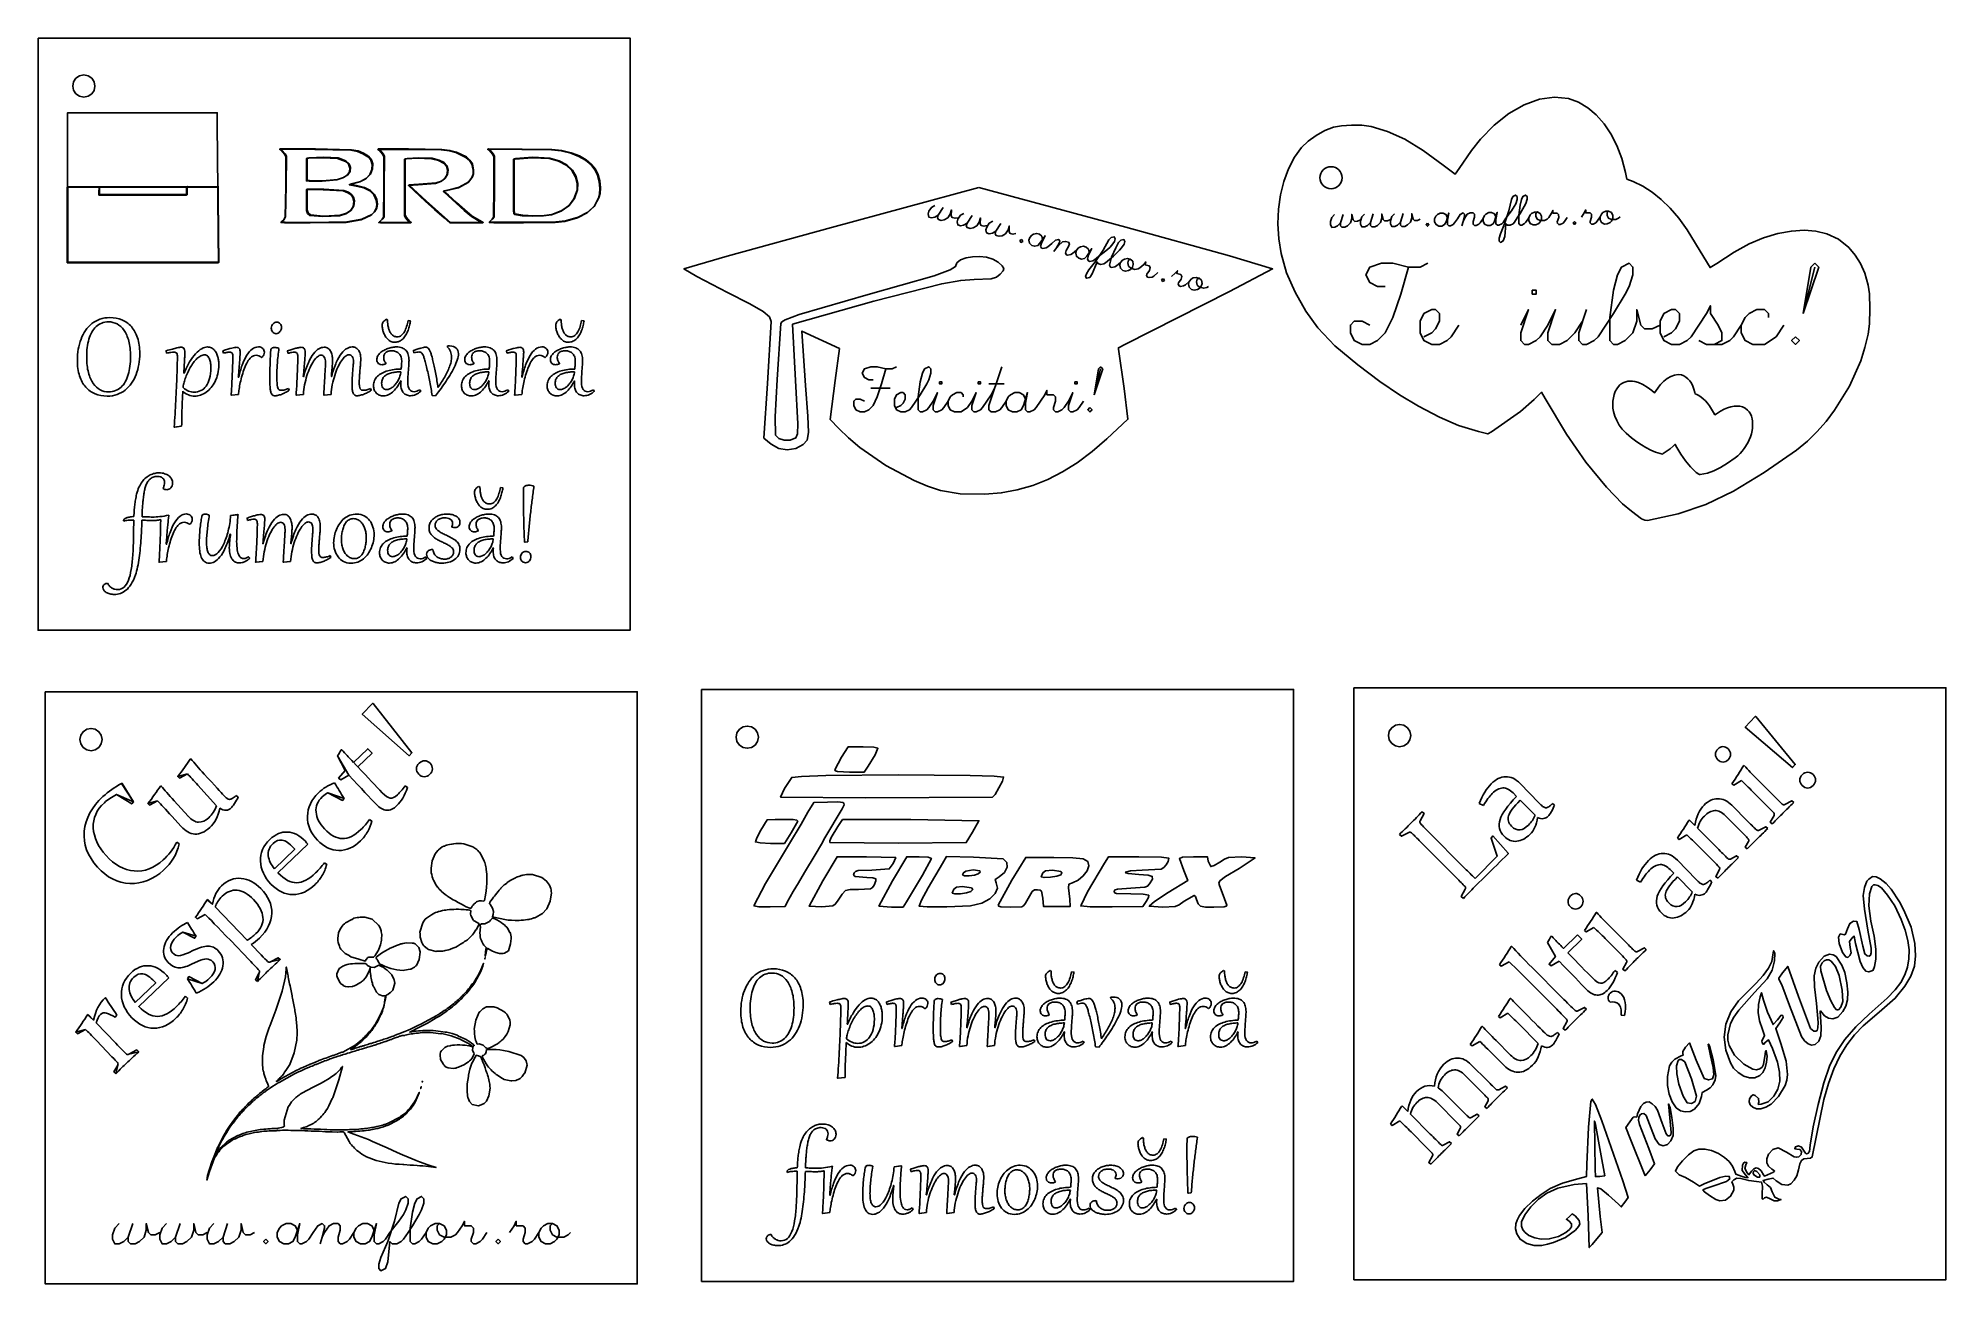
# Model space of a CAD drawing. Extents: x 7 to 168, y 177 to 282.
import ezdxf

# ---------------------------------------------------------------- set-up
doc = ezdxf.new("R2010")
doc.units = 0
doc.layers.add('Layer_1', color=7, linetype='CONTINUOUS')

msp = doc.modelspace()

# ---------------------------------------------------------------- linework, layer by layer
at = {"layer": 'Layer_1', "color": 1}
for points in [[(7.252947, 281.981851), (57.252949, 281.981851), (57.252949, 231.98185), (7.252947, 231.98185), (7.252947, 281.981851)], [(12.051317, 277.941816), (11.977443, 277.575907), (11.775983, 277.277102), (11.477178, 277.075642), (11.11127, 277.001769), (10.751529, 277.073325), (10.446555, 277.277102), (10.242779, 277.582075), (10.171222, 277.941816), (10.242779, 278.301556), (10.446555, 278.60653), (10.751529, 278.810306), (11.11127, 278.881863), (11.477178, 278.807989), (11.775983, 278.60653), (11.977443, 278.307725), (12.051317, 277.941816), (12.051317, 277.941816)], [(86.723144, 269.37299), (74.266922, 266.003832), (65.468539, 263.582792), (61.806432, 262.493251), (62.88694, 261.853295), (65.490999, 260.513278), (67.373412, 259.551647), (68.496904, 258.901421), (69.040586, 258.443518), (69.183569, 258.058854), (68.863354, 252.824464), (68.539944, 248.205951), (69.163286, 247.701084), (69.814326, 247.341223), (70.536403, 247.216315), (71.250502, 247.327124), (71.877611, 247.674414), (72.200069, 248.024569), (72.327343, 248.667645), (72.276582, 250.060128), (72.064936, 252.6585), (71.766605, 257.251399), (74.942034, 255.76562), (74.576994, 253.071041), (74.166055, 249.792076), (74.883862, 249.016631), (75.693192, 248.225703), (76.652318, 247.428022), (78.870754, 245.903526), (81.240759, 244.625383), (82.389348, 244.135646), (83.463926, 243.775838), (85.12545, 243.504346), (87.214134, 243.467903), (88.612055, 243.585303), (89.958484, 243.827229), (91.263604, 244.198311), (92.537599, 244.703181), (93.790653, 245.346467), (95.03295, 246.1328), (96.274674, 247.06681), (97.526009, 248.153127), (99.301046, 249.793677), (98.98297, 252.388456), (98.521331, 255.726659), (98.498922, 255.843536), (99.099319, 256.143468), (107.880759, 260.575094), (111.533127, 262.502332), (107.8892, 263.592065), (99.12814, 266.009714), (86.723144, 269.37299), (86.723144, 269.37299)], [(71.264585, 248.224992), (71.391429, 248.560672), (71.428402, 249.412345), (71.229815, 253.070943), (70.982106, 257.82247), (77.848051, 259.780449), (83.580043, 261.244346), (85.181072, 261.526817), (86.320938, 261.591313), (87.767021, 261.662464), (88.192738, 261.806938), (88.506915, 262.041876), (88.763788, 262.328533), (88.831287, 262.538508), (88.696201, 262.75522), (88.345315, 263.062086), (87.906933, 263.316565), (87.366865, 263.474927), (86.774469, 263.542263), (86.179102, 263.523664), (85.63012, 263.424221), (85.176881, 263.249026), (84.868743, 263.003171), (84.755061, 262.691746), (84.303824, 262.407512), (82.936957, 261.922045), (77.377394, 260.322061), (71.530906, 258.643503), (70.343711, 258.186541), (70.081303, 258.019611), (70.000518, 257.880752), (69.688908, 253.163035), (69.517158, 250.012999), (69.542917, 248.449526), (69.807845, 248.175891), (70.264093, 248.036693), (70.79017, 248.047779), (71.264585, 248.224992), (71.264585, 248.224992)], [(121.043968, 261.01833), (120.390097, 261.01833), (119.736225, 261.345266), (119.409289, 261.999138), (119.736225, 262.653009), (120.717033, 262.979945), (121.69784, 262.979945), (123.005583, 262.653009), (123.986391, 262.653009), (124.640263, 262.979945)], [(138.044632, 259.056715), (137.390761, 257.0951), (137.390761, 256.441228), (137.717697, 256.114293), (138.044632, 256.114293), (138.698504, 256.441228), (139.02544, 256.768164), (139.679312, 257.748972), (140.333183, 258.729779), (141.313991, 260.364459), (141.640927, 261.01833), (141.967863, 261.999138), (141.967863, 262.653009), (141.640927, 262.979945), (140.987055, 262.653009), (140.660119, 261.999138), (140.333183, 260.691394), (140.006247, 258.402843), (140.006247, 256.441228), (140.333183, 256.114293), (140.660119, 256.114293), (141.313991, 256.441228), (141.967863, 257.0951), (142.294798, 258.075908), (142.294798, 259.056715), (142.621734, 257.748972), (142.94867, 257.422036), (143.602542, 257.422036), (144.256413, 257.748972)], [(157.333847, 262.979945), (157.006911, 262.653009), (156.35304, 258.729779)], [(157.333847, 262.979945), (157.660783, 262.653009), (156.35304, 258.729779)], [(123.005583, 262.653009), (122.351712, 260.364459), (121.69784, 258.402843), (121.043968, 257.0951), (120.390097, 256.441228), (119.736225, 256.114293), (119.082353, 256.114293), (118.428482, 256.441228), (118.101546, 257.0951), (118.101546, 257.748972), (118.428482, 258.075908), (119.082353, 258.075908), (119.736225, 257.748972)], [(157.333847, 262.653009), (156.35304, 258.729779)], [(133.467531, 260.691394), (133.467531, 260.364459), (133.794466, 260.364459), (133.794466, 260.691394), (133.467531, 260.691394)], [(124.313327, 256.768164), (124.967199, 257.0951), (125.294134, 257.422036), (125.62107, 258.075908), (125.62107, 258.729779), (125.294134, 259.056715), (124.967199, 259.056715), (124.313327, 258.729779), (123.986391, 258.075908), (123.986391, 257.0951), (124.313327, 256.441228), (124.967199, 256.114293), (125.62107, 256.114293), (126.274942, 256.441228), (126.601878, 256.768164), (127.255749, 257.748972)], [(132.486723, 257.748972), (133.140595, 259.056715), (132.486723, 257.0951), (132.486723, 256.441228), (132.813659, 256.114293), (133.140595, 256.114293), (133.794466, 256.441228), (134.121402, 256.768164), (134.775274, 257.748972), (135.429146, 259.056715), (134.775274, 257.0951), (134.775274, 256.441228), (135.10221, 256.114293), (135.756081, 256.114293), (136.409953, 256.441228), (137.063825, 257.0951), (137.717697, 258.075908)], [(144.583349, 256.768164), (145.237221, 257.0951), (145.564157, 257.422036), (145.891093, 258.075908), (145.891093, 258.729779), (145.564157, 259.056715), (145.237221, 259.056715), (144.583349, 258.729779), (144.256413, 258.075908), (144.256413, 257.0951), (144.583349, 256.441228), (145.237221, 256.114293), (145.891093, 256.114293), (146.544964, 256.441228), (146.8719, 256.768164), (147.525772, 257.748972), (148.179644, 258.729779), (148.506579, 259.383651), (148.506579, 258.729779), (149.160451, 257.748972), (149.487387, 257.0951), (149.487387, 256.441228), (148.833515, 256.114293)], [(153.410617, 258.402843), (153.410617, 258.729779), (153.083681, 259.056715), (152.42981, 259.056715), (151.775938, 258.729779), (151.449002, 258.402843), (151.122066, 257.748972), (151.122066, 257.0951), (151.449002, 256.441228), (152.102874, 256.114293), (153.083681, 256.114293), (154.064489, 256.768164), (154.718361, 257.748972)], [(147.525772, 256.441228), (148.179644, 256.114293), (149.487387, 256.114293), (150.141259, 256.441228), (150.468195, 256.768164), (151.122066, 257.748972)], [(155.699168, 256.768164), (155.372232, 256.441228), (155.699168, 256.114293), (156.026104, 256.441228), (155.699168, 256.768164)], [(7.858729, 226.788891), (57.858731, 226.788891), (57.858731, 176.788889), (7.858729, 176.788889), (7.858729, 226.788891)], [(63.295236, 226.990477), (113.295238, 226.990477), (113.295238, 176.990475), (63.295236, 176.990475), (63.295236, 226.990477)], [(118.39901, 227.127033), (168.399008, 227.127033), (168.399008, 177.127031), (118.39901, 177.127031), (118.39901, 227.127033)], [(123.19738, 223.086996), (123.123506, 222.721089), (122.922047, 222.422284), (122.623241, 222.220822), (122.257332, 222.146951), (121.897592, 222.218508), (121.592619, 222.422284), (121.388841, 222.727256), (121.317286, 223.086996), (121.388841, 223.446736), (121.592619, 223.751711), (121.897592, 223.955487), (122.257332, 224.027045), (122.623241, 223.95317), (122.922047, 223.751711), (123.123506, 223.452906), (123.19738, 223.086996), (123.19738, 223.086996)], [(12.657099, 222.748855), (12.583225, 222.382945), (12.381765, 222.084142), (12.08296, 221.882681), (11.717052, 221.808809), (11.357311, 221.880364), (11.052338, 222.084142), (10.848561, 222.389114), (10.777004, 222.748855), (10.848561, 223.108595), (11.052338, 223.41357), (11.357311, 223.617345), (11.717052, 223.688903), (12.08296, 223.615028), (12.381765, 223.41357), (12.583225, 223.114764), (12.657099, 222.748855), (12.657099, 222.748855)], [(68.093607, 222.95044), (68.019732, 222.584533), (67.818274, 222.285728), (67.519468, 222.084266), (67.153559, 222.010395), (66.793818, 222.081952), (66.488846, 222.285728), (66.285068, 222.5907), (66.213513, 222.95044), (66.285068, 223.31018), (66.488846, 223.615155), (66.793818, 223.818931), (67.153559, 223.890489), (67.519468, 223.816614), (67.818274, 223.615155), (68.019732, 223.31635), (68.093607, 222.95044), (68.093607, 222.95044)]]:
    msp.add_lwpolyline(points, dxfattribs=at)
at = {"layer": 'Layer_1', "color": 3}
for points in [[(9.741201, 272.552182), (9.741201, 275.677751), (16.060655, 275.677751), (22.380107, 275.677751), (22.380107, 274.900109), (22.410562, 271.77454), (22.441018, 269.426613), (16.091109, 269.426613), (9.741201, 269.426613), (9.741201, 272.552182)], [(27.824321, 266.493259), (28.01805, 266.651106), (28.157712, 266.903961), (28.215238, 269.533052), (28.218734, 272.022437), (28.111761, 272.225264), (27.848572, 272.533841), (27.692356, 272.63959), (30.682274, 272.62288), (33.709304, 272.564045), (34.283661, 272.461243), (34.739261, 272.264728), (35.145212, 272.011018), (35.403322, 271.712674), (35.518744, 271.360727), (35.49663, 270.946207), (35.318903, 270.506075), (34.978834, 270.153229), (34.477978, 269.88881), (33.817887, 269.713961), (33.586741, 269.644111), (34.155408, 269.539328), (34.820989, 269.378192), (35.323592, 269.128302), (35.668212, 268.786169), (35.859844, 268.3483), (35.905787, 267.967166), (35.84987, 267.628935), (35.691351, 267.333055), (35.429485, 267.078971), (34.592735, 266.693981), (33.333667, 266.469536), (30.273286, 266.42267), (28.123234, 266.43414), (27.825456, 266.455347), (27.824318, 266.493259), (27.824321, 266.493259)], [(36.111293, 266.492836), (36.364407, 266.729985), (36.47946, 266.89866), (36.492076, 269.458389), (36.504691, 272.01812), (36.396608, 272.223043), (36.135578, 272.531512), (35.982633, 272.635059), (38.541232, 272.635059), (41.344608, 272.589065), (42.036507, 272.505448), (42.59523, 272.358197), (43.42864, 271.950133), (43.729357, 271.682465), (43.941729, 271.380373), (44.04049, 270.875703), (44.037569, 270.537036), (43.937874, 270.267113), (43.621376, 269.847808), (42.818196, 269.393978), (41.829372, 269.153376), (41.540772, 269.097518), (41.612608, 268.984908), (41.923248, 268.717619), (42.599954, 268.101957), (43.290264, 267.474286), (43.917247, 266.955317), (44.556101, 266.573284), (44.855234, 266.422546), (43.468592, 266.422408), (42.08195, 266.422269), (41.604754, 266.842738), (40.782398, 267.571608), (40.02149, 268.244129), (38.573405, 269.583564), (39.39575, 269.643713), (40.86653, 269.761353), (41.321184, 269.919066), (41.630335, 270.152186), (41.822226, 270.469175), (41.88664, 270.854042), (41.79898, 271.189205), (41.539909, 271.468255), (41.1172, 271.685562), (40.538626, 271.835495), (39.355756, 271.879975), (38.423836, 271.823499), (38.25126, 271.796617), (38.25126, 269.415813), (38.25126, 267.035008), (38.358233, 266.832183), (38.618154, 266.525808), (38.771099, 266.422264), (37.372166, 266.423393), (36.218452, 266.435152), (36.076824, 266.455937), (36.111296, 266.492915), (36.111293, 266.492836)], [(45.407481, 266.491425), (45.660595, 266.730078), (45.775649, 266.898745), (45.788603, 269.457823), (45.801557, 272.016901), (45.693124, 272.222485), (45.427494, 272.534479), (45.270299, 272.640891), (48.146146, 272.621833), (50.657591, 272.591387), (51.482202, 272.508237), (52.29143, 272.302718), (52.968207, 272.042359), (53.532127, 271.717924), (54.002785, 271.320176), (54.330874, 270.912749), (54.561352, 270.453051), (54.697227, 269.93304), (54.741504, 269.34468), (54.71931, 268.870831), (54.623976, 268.506365), (54.257432, 267.823863), (53.678178, 267.279583), (52.866916, 266.860151), (51.804347, 266.552193), (50.978572, 266.465081), (48.30677, 266.437377), (45.782277, 266.435317), (45.422367, 266.454308), (45.407464, 266.491425), (45.407481, 266.491425)], [(32.534064, 270.054189), (33.044292, 270.227182), (33.399059, 270.452337), (33.59707, 270.728479), (33.637028, 271.054431), (33.529699, 271.373669), (33.253113, 271.621132), (32.590793, 271.862736), (31.348147, 271.921764), (30.140103, 271.885164), (29.967527, 271.848661), (29.967527, 270.909843), (29.967527, 269.971025), (30.186125, 269.950744), (31.279118, 269.944869), (32.534064, 270.054182), (32.534064, 270.054189)], [(50.653846, 267.10227), (51.4911, 267.426383), (52.123933, 267.873428), (52.56301, 268.453624), (52.818995, 269.17719), (52.844688, 269.718211), (52.700933, 270.300716), (52.386866, 270.84635), (51.900661, 271.293688), (51.256799, 271.632655), (50.469763, 271.853173), (49.037467, 271.930195), (47.588441, 271.82189), (47.455404, 271.795279), (47.455404, 269.480087), (47.467557, 267.465282), (47.494992, 267.194083), (47.54755, 267.135651), (48.186072, 267.032595), (49.09087, 266.990807), (50.000582, 267.013095), (50.653846, 267.102267), (50.653846, 267.10227)], [(9.764372, 269.472254), (9.764372, 266.2561), (9.764372, 263.062812), (16.145854, 263.062812), (22.527335, 263.062812), (22.496774, 265.461825), (22.466213, 268.65511), (22.466213, 269.472254)], [(19.843092, 269.449388), (19.843087, 269.472254), (19.843087, 269.114719), (19.843087, 268.769562), (16.138358, 268.769562), (12.43363, 268.769562), (12.43363, 269.472254)], [(32.751779, 267.0303), (33.298413, 267.195664), (33.686644, 267.459484), (33.910212, 267.815419), (33.962859, 268.257129), (33.895902, 268.558454), (33.733949, 268.793105), (33.461692, 268.975796), (33.063823, 269.121238), (31.382662, 269.217929), (29.967527, 269.239387), (29.967527, 268.2973), (29.98169, 267.476713), (30.063138, 267.233664), (30.258726, 267.054947), (31.356964, 266.957121), (32.751779, 267.030309), (32.751779, 267.0303)], [(83.007307, 267.861347), (82.710905, 267.692941), (82.498707, 267.376334), (82.434709, 267.14393), (82.486913, 266.879527), (82.719317, 266.815529), (82.98372, 266.867734), (83.280122, 267.03614)], [(83.704519, 267.669354), (83.280122, 267.03614), (83.216124, 266.803736), (83.300327, 266.655535), (83.532731, 266.591537), (83.797134, 266.643742), (84.093536, 266.812148), (84.305734, 267.128755), (84.401731, 267.477361), (84.389937, 266.980554), (84.47414, 266.832353), (84.706544, 266.768356), (84.970947, 266.82056)], [(130.391249, 266.898232), (130.267808, 267.137807), (130.025309, 267.255402), (129.784273, 267.252479), (129.544697, 267.129038), (129.42564, 267.007058), (129.308045, 266.764559), (129.310968, 266.523523), (129.43441, 266.283947), (129.676908, 266.166352), (129.917945, 266.169275), (130.15752, 266.292716), (130.275116, 266.535215), (130.507383, 267.261248), (130.394172, 266.657195), (130.398557, 266.295639), (130.520537, 266.176583), (130.641055, 266.178044), (130.880631, 266.301486), (130.999688, 266.423466), (131.23634, 266.787944), (131.711106, 267.396382), (131.947758, 267.76086), (132.065354, 268.003359), (132.181487, 268.366376), (132.178564, 268.607413), (132.056584, 268.726469), (131.817009, 268.603028), (131.699414, 268.36053), (131.470069, 267.393459), (131.121668, 266.304409), (130.770343, 265.456395), (130.654209, 265.093378), (130.657132, 264.852341), (130.779112, 264.733284), (131.018687, 264.856726), (131.134821, 265.219743), (131.242186, 266.30587), (131.364166, 266.186813), (131.605203, 266.189736), (131.844778, 266.313178), (131.963835, 266.435158), (132.200487, 266.799636), (132.43714, 267.164114), (132.791387, 267.771091), (132.908983, 268.01359), (133.025117, 268.376606), (133.022193, 268.617643), (132.900213, 268.7367), (132.660638, 268.613259), (132.543043, 268.37076), (132.42837, 267.887225), (132.318083, 267.042134), (132.326852, 266.319024), (132.448832, 266.199967), (132.56935, 266.201429), (132.808926, 266.32487), (132.927983, 266.44685), (133.164635, 266.811328)], [(85.447548, 267.189371), (85.151147, 267.020965), (84.938948, 266.704358), (84.874951, 266.471954), (84.927155, 266.207551), (85.159559, 266.143554), (85.423962, 266.195758), (85.720363, 266.364164)], [(86.14476, 266.997378), (85.720363, 266.364164), (85.656366, 266.13176), (85.740569, 265.983559), (85.972973, 265.919562), (86.237376, 265.971766), (86.533777, 266.140172), (86.745976, 266.456779), (86.841972, 266.805385), (86.830179, 266.308579), (86.914382, 266.160378), (87.146786, 266.09638), (87.411189, 266.148584)], [(87.88779, 266.517396), (87.591389, 266.34899), (87.37919, 266.032382), (87.315192, 265.799978), (87.367397, 265.535576), (87.599801, 265.471578), (87.864203, 265.523782), (88.160605, 265.692189)], [(88.585002, 266.325403), (88.160605, 265.692189), (88.096607, 265.459785), (88.180811, 265.311584), (88.413215, 265.247586), (88.677617, 265.29979), (88.974019, 265.468197), (89.186218, 265.784804), (89.282214, 266.13341), (89.270421, 265.636603), (89.354624, 265.488402), (89.587028, 265.424404), (89.851431, 265.476609)], [(116.768282, 267.094634), (116.530168, 266.850674), (116.414034, 266.487658), (116.416957, 266.246621), (116.540399, 266.007045), (116.781436, 266.009968), (117.021011, 266.13341), (117.259125, 266.37737)], [(117.491393, 267.103403), (117.259125, 266.37737), (117.262048, 266.136333), (117.384028, 266.017276), (117.625065, 266.020199), (117.86464, 266.143641), (118.102754, 266.387601), (118.218888, 266.750617), (118.214503, 267.112173), (118.340868, 266.63156), (118.462848, 266.512504), (118.703885, 266.515427), (118.94346, 266.638868)], [(119.299169, 267.125326), (119.061055, 266.881366), (118.944921, 266.51835), (118.947845, 266.277313), (119.071286, 266.037737), (119.312323, 266.040661), (119.551898, 266.164102), (119.790012, 266.408062)], [(120.02228, 267.134096), (119.790012, 266.408062), (119.792935, 266.167025), (119.914915, 266.047968), (120.155952, 266.050891), (120.395527, 266.174333), (120.633641, 266.418293), (120.749775, 266.781309), (120.74539, 267.142865), (120.871755, 266.662253), (120.993735, 266.543196), (121.234772, 266.546119), (121.474347, 266.66956)], [(121.830056, 267.156018), (121.591942, 266.912059), (121.475809, 266.549042), (121.478732, 266.308005), (121.602173, 266.06843), (121.84321, 266.071353), (122.082785, 266.194794), (122.320899, 266.438754)], [(122.553167, 267.164788), (122.320899, 266.438754), (122.323822, 266.197717), (122.445802, 266.07866), (122.686839, 266.081583), (122.926414, 266.205025), (123.164528, 266.448985), (123.280662, 266.812002), (123.276277, 267.173557), (123.402642, 266.692945), (123.524622, 266.573888), (123.765659, 266.576811), (124.005234, 266.700252)], [(124.612211, 266.346005), (124.493154, 266.224025), (124.615134, 266.104968), (124.734191, 266.226948), (124.612211, 266.346005)], [(126.293623, 266.84854), (126.170181, 267.088115), (125.927683, 267.20571), (125.686646, 267.202787), (125.447071, 267.079346), (125.328014, 266.957366), (125.210418, 266.714868), (125.213341, 266.473831), (125.336783, 266.234255), (125.579281, 266.11666), (125.820318, 266.119583), (126.059893, 266.243024), (126.177489, 266.485523), (126.409757, 267.211557), (126.296546, 266.607503), (126.30093, 266.245948), (126.42291, 266.126891), (126.543429, 266.128352), (126.783004, 266.251794), (126.902061, 266.373774), (127.138713, 266.738252), (127.375366, 267.10273), (127.614941, 267.226172), (127.736921, 267.107115), (127.738382, 266.986596), (127.62371, 266.503061), (127.507576, 266.140044)], [(127.62371, 266.503061), (127.741305, 266.74556), (127.977958, 267.110038), (128.217533, 267.233479), (128.45857, 267.236402), (128.58055, 267.117346), (128.583473, 266.876309), (128.467339, 266.513292), (128.470262, 266.272255), (128.592242, 266.153198), (128.71276, 266.15466), (128.952336, 266.278101), (129.071393, 266.400081), (129.308045, 266.764559)], [(133.881899, 267.302171), (133.640862, 267.299248), (133.401287, 267.175807), (133.28223, 267.053827), (133.164635, 266.811328), (133.167558, 266.570291), (133.290999, 266.330716), (133.533498, 266.213121), (133.774535, 266.216044), (134.01411, 266.339485), (134.133167, 266.461465), (134.250762, 266.703964), (134.247839, 266.945001), (134.124398, 267.184576), (133.881899, 267.302171), (133.762842, 267.180191), (133.765765, 266.939154), (133.889207, 266.699579), (134.131705, 266.581984), (134.493261, 266.586368), (134.732836, 266.70981), (134.851893, 266.83179), (135.088545, 267.196268), (135.20614, 267.438766), (135.209064, 267.19773), (135.570619, 267.202114), (135.692599, 267.083057), (135.695522, 266.84202), (135.579388, 266.479004), (135.58085, 266.358485), (135.702829, 266.239428), (135.823348, 266.24089), (136.062923, 266.364331), (136.18198, 266.486311), (136.418632, 266.85079)], [(137.025609, 266.496542), (136.906552, 266.374562), (137.028532, 266.255505), (137.147589, 266.377485), (137.025609, 266.496542)], [(137.623817, 266.865405), (137.860469, 267.229883), (137.978064, 267.472382), (137.980987, 267.231345), (138.342543, 267.235729), (138.464523, 267.116672), (138.467446, 266.875636), (138.351312, 266.512619), (138.352773, 266.3921), (138.474753, 266.273043), (138.595272, 266.274505), (138.834847, 266.397946), (138.953904, 266.519926), (139.190556, 266.884405)], [(139.907821, 267.375248), (139.666784, 267.372325), (139.427209, 267.248883), (139.308152, 267.126903), (139.190556, 266.884405), (139.193479, 266.643368), (139.316921, 266.403792), (139.559419, 266.286197), (139.800456, 266.28912), (140.040031, 266.412562), (140.159088, 266.534542), (140.276684, 266.77704), (140.273761, 267.018077), (140.150319, 267.257652), (139.907821, 267.375248), (139.788764, 267.253268), (139.791687, 267.012231), (139.915128, 266.772655), (140.157627, 266.65506), (140.519182, 266.659445), (140.758757, 266.782886), (140.877814, 266.904866)], [(90.336444, 264.968009), (90.188243, 264.883805), (90.272446, 264.735605), (90.420647, 264.819808), (90.336444, 264.968009)], [(92.091267, 264.984833), (92.039063, 265.249236), (91.838658, 265.429435), (91.606254, 265.493433), (91.341851, 265.441229), (91.19365, 265.357025), (91.013451, 265.15662), (90.949453, 264.924216), (91.001657, 264.659814), (91.202062, 264.479614), (91.434466, 264.415616), (91.698869, 264.46782), (91.879069, 264.668226), (92.303466, 265.30144), (92.02727, 264.752429), (91.931273, 264.403823), (92.015476, 264.255622), (92.131678, 264.223623), (92.396081, 264.275827), (92.544282, 264.360031), (92.872682, 264.644639), (93.201083, 264.929247), (93.465486, 264.981451), (93.549689, 264.833251), (93.51769, 264.717049), (93.273493, 264.28424), (93.061294, 263.967632)], [(93.273493, 264.28424), (93.453692, 264.484645), (93.782093, 264.769253), (94.046496, 264.821457), (94.2789, 264.75746), (94.363103, 264.609259), (94.299105, 264.376855), (94.086907, 264.060248), (94.022909, 263.827844), (94.107112, 263.679643), (94.223314, 263.647644), (94.487717, 263.699848), (94.635918, 263.784051), (94.964318, 264.06866)], [(96.042135, 263.896872), (95.989931, 264.161275), (95.789525, 264.341475), (95.557121, 264.405472), (95.292719, 264.353268), (95.144518, 264.269065), (94.964318, 264.06866), (94.90032, 263.836256), (94.952525, 263.571853), (95.15293, 263.391653), (95.385334, 263.327656), (95.649737, 263.37986), (95.829936, 263.580265), (96.254333, 264.213479), (95.978137, 263.664468), (95.882141, 263.315862), (95.966344, 263.167661), (96.082546, 263.135663), (96.346949, 263.187867), (96.495149, 263.27207), (96.82355, 263.556678), (97.448352, 264.009693), (97.776753, 264.294301), (97.956952, 264.494706), (98.169151, 264.811313), (98.233148, 265.043717), (98.148945, 265.191918), (97.884543, 265.139714), (97.704343, 264.939309), (97.215948, 264.073691), (96.579353, 263.123869), (96.006755, 262.406452), (95.794556, 262.089845), (95.730559, 261.857441), (95.814762, 261.70924), (96.079165, 261.761444), (96.291363, 262.078051), (96.695555, 263.09187), (96.779758, 262.943669), (97.012162, 262.879672), (97.276565, 262.931876), (97.424765, 263.016079), (97.753166, 263.300688), (98.081566, 263.585296), (98.590167, 264.070309), (98.770366, 264.270714), (98.982565, 264.587322), (99.046562, 264.819725), (98.962359, 264.967926), (98.697956, 264.915722), (98.517757, 264.715317), (98.273559, 264.282508), (97.933366, 263.501093), (97.741372, 262.803881), (97.825576, 262.65568), (97.941778, 262.623681), (98.20618, 262.675885), (98.354381, 262.760089), (98.682782, 263.044697)], [(99.507989, 263.317512), (99.275585, 263.381509), (99.011182, 263.329305), (98.862981, 263.245102), (98.682782, 263.044697), (98.618784, 262.812293), (98.670988, 262.54789), (98.871394, 262.36769), (99.103798, 262.303693), (99.3682, 262.355897), (99.516401, 262.4401), (99.696601, 262.640505), (99.760599, 262.872909), (99.708394, 263.137312), (99.507989, 263.317512), (99.359788, 263.233309), (99.295791, 263.000905), (99.347995, 262.736502), (99.5484, 262.556302), (99.897006, 262.460306), (100.161409, 262.51251), (100.30961, 262.596713), (100.63801, 262.881321), (100.81821, 263.081726), (100.754212, 262.849322), (101.102818, 262.753326), (101.187021, 262.605125), (101.123024, 262.372721), (100.910825, 262.056114), (100.878826, 261.939912), (100.963029, 261.791711), (101.079231, 261.759712), (101.343634, 261.811917), (101.491835, 261.89612), (101.820235, 262.180728)], [(102.305249, 261.672128), (102.157048, 261.587925), (102.241251, 261.439724), (102.389452, 261.523927), (102.305249, 261.672128)], [(102.982255, 261.86074), (103.310656, 262.145348), (103.490856, 262.345753), (103.426858, 262.113349), (103.775464, 262.017353), (103.859667, 261.869152), (103.795669, 261.636748), (103.583471, 261.320141), (103.551472, 261.203939), (103.635675, 261.055738), (103.751877, 261.023739), (104.01628, 261.075943), (104.164481, 261.160146), (104.492881, 261.444755)], [(105.318089, 261.71757), (105.085685, 261.781567), (104.821282, 261.729363), (104.673081, 261.64516), (104.492881, 261.444755), (104.428884, 261.212351), (104.481088, 260.947948), (104.681493, 260.767748), (104.913897, 260.703751), (105.1783, 260.755955), (105.326501, 260.840158), (105.5067, 261.040563), (105.570698, 261.272967), (105.518494, 261.53737), (105.318089, 261.71757), (105.169888, 261.633367), (105.10589, 261.400963), (105.158094, 261.13656), (105.358499, 260.95636), (105.707105, 260.860364), (105.971508, 260.912568), (106.119709, 260.996771)], [(78.862516, 254.04935), (78.499693, 252.779469), (78.136869, 251.690999), (77.774046, 250.965353), (77.411223, 250.60253), (77.0484, 250.421118), (76.685577, 250.421118), (76.322754, 250.60253), (76.141342, 250.965353), (76.141342, 251.328176), (76.322754, 251.509588), (76.685577, 251.509588), (77.0484, 251.328176)], [(77.774046, 253.142292), (77.411223, 253.142292), (77.0484, 253.323703), (76.866988, 253.686526), (77.0484, 254.04935), (77.592635, 254.230761), (78.136869, 254.230761), (78.862516, 254.04935), (79.40675, 254.04935), (79.769574, 254.230761)], [(79.769574, 250.783941), (80.132397, 250.965353), (80.313808, 251.146764), (80.49522, 251.509588), (80.49522, 251.872411), (80.313808, 252.053822), (80.132397, 252.053822), (79.769574, 251.872411), (79.588162, 251.509588), (79.588162, 250.965353), (79.769574, 250.60253), (80.132397, 250.421118), (80.49522, 250.421118), (80.858043, 250.60253), (81.039455, 250.783941), (81.402278, 251.328176), (81.765101, 251.872411), (82.309336, 252.779469), (82.490747, 253.142292), (82.672159, 253.686526), (82.672159, 254.04935), (82.490747, 254.230761), (82.127924, 254.04935), (81.946513, 253.686526), (81.765101, 252.96088), (81.583689, 251.690999), (81.583689, 250.60253), (81.765101, 250.421118), (81.946513, 250.421118), (82.309336, 250.60253), (82.490747, 250.783941), (82.85357, 251.328176)], [(88.658741, 254.230761), (87.570271, 250.965353), (87.570271, 250.60253), (87.751683, 250.421118), (88.114506, 250.421118), (88.477329, 250.60253), (88.658741, 250.783941), (89.021564, 251.328176)], [(97.003674, 254.230761), (96.822262, 254.04935), (96.459439, 251.872411)], [(97.003674, 254.230761), (97.185085, 254.04935), (96.459439, 251.872411)], [(97.003674, 254.04935), (96.459439, 251.872411)], [(77.592635, 252.416645), (79.225339, 252.416645)], [(82.85357, 251.328176), (83.216394, 252.053822), (82.85357, 250.965353), (82.85357, 250.60253), (83.034982, 250.421118), (83.216394, 250.421118), (83.579217, 250.60253), (83.760628, 250.783941), (84.123451, 251.328176)], [(83.397805, 252.96088), (83.397805, 252.779469), (83.579217, 252.779469), (83.579217, 252.96088), (83.397805, 252.96088)], [(85.393333, 251.690999), (85.393333, 251.872411), (85.211921, 252.053822), (84.849098, 252.053822), (84.486275, 251.872411), (84.304863, 251.690999), (84.123451, 251.328176), (84.123451, 250.965353), (84.304863, 250.60253), (84.667686, 250.421118), (85.211921, 250.421118), (85.756156, 250.783941), (86.118979, 251.328176)], [(86.118979, 251.328176), (86.481802, 252.053822), (86.118979, 250.965353), (86.118979, 250.60253), (86.30039, 250.421118), (86.481802, 250.421118), (86.844625, 250.60253), (87.026037, 250.783941), (87.38886, 251.328176), (87.751683, 251.872411), (88.114506, 252.598057)], [(86.663214, 252.96088), (86.663214, 252.779469), (86.844625, 252.779469), (86.844625, 252.96088), (86.663214, 252.96088)], [(87.570271, 252.779469), (88.840153, 252.779469)], [(90.654268, 251.509588), (90.472857, 251.872411), (90.110034, 252.053822), (89.74721, 252.053822), (89.384387, 251.872411), (89.202976, 251.690999), (89.021564, 251.328176), (89.021564, 250.965353), (89.202976, 250.60253), (89.565799, 250.421118), (89.928622, 250.421118), (90.291445, 250.60253), (90.472857, 250.965353), (90.83568, 252.053822), (90.654268, 251.146764), (90.654268, 250.60253), (90.83568, 250.421118), (91.017091, 250.421118), (91.379915, 250.60253), (91.561326, 250.783941), (91.924149, 251.328176), (92.286973, 251.872411), (92.468384, 252.235234), (92.468384, 251.872411), (93.012619, 251.872411), (93.19403, 251.690999), (93.19403, 251.328176), (93.012619, 250.783941), (93.012619, 250.60253), (93.19403, 250.421118), (93.375442, 250.421118), (93.738265, 250.60253), (93.919677, 250.783941), (94.2825, 251.328176)], [(94.2825, 251.328176), (94.645323, 252.053822), (94.2825, 250.965353), (94.2825, 250.60253), (94.463911, 250.421118), (94.645323, 250.421118), (95.008146, 250.60253), (95.189558, 250.783941), (95.552381, 251.328176)], [(94.826735, 252.96088), (94.826735, 252.779469), (95.008146, 252.779469), (95.008146, 252.96088), (94.826735, 252.96088)], [(96.096616, 250.783941), (95.915204, 250.60253), (96.096616, 250.421118), (96.278027, 250.60253), (96.096616, 250.783941)], [(152.351492, 224.689925), (152.285898, 224.686067), (151.459077, 223.785381), (155.442708, 220.388243), (155.67091, 220.638493), (152.351492, 224.689925), (152.351492, 224.689925)], [(74.55255, 220.203207), (75.11446, 221.269381), (75.676385, 222.13801), (76.933225, 222.13801), (77.83465, 222.103618), (78.190079, 222.016395), (77.951506, 221.474739), (77.36229, 220.511021), (77.027851, 220.005666), (75.790202, 220.005666), (74.780376, 220.042029), (74.599308, 220.102133), (74.55255, 220.203207), (74.55255, 220.203207)], [(149.57392, 222.154336), (149.57392, 222.154336)], [(69.963278, 217.89111), (70.308307, 218.621873), (70.905624, 219.555329), (71.730836, 219.639856), (73.776398, 219.702915), (79.894357, 219.761619), (85.991079, 219.72542), (88.010094, 219.66985), (88.79814, 219.588296), (88.701533, 219.249636), (88.414464, 218.668082), (88.085958, 218.117674), (87.86504, 217.87245), (77.149203, 217.840983), (69.963278, 217.891105), (69.963278, 217.89111)], [(131.218452, 219.612132), (131.218452, 219.612132)], [(150.331288, 219.02178), (150.481219, 218.909882), (151.133858, 219.282505)], [(151.375291, 220.546993), (151.313554, 220.539275)], [(151.375291, 220.546993), (151.375291, 220.546993)], [(153.930175, 217.935334), (152.452917, 219.418655)], [(156.733655, 219.988611), (156.733655, 219.988611)], [(131.836363, 218.241811), (132.132917, 217.936438)], [(134.01752, 217.419949), (132.436085, 219.046584)], [(132.444354, 217.623897), (133.695062, 216.352796)], [(132.444354, 217.623897), (132.444354, 217.623897)], [(149.137356, 217.755638), (149.137356, 217.755638)], [(152.080296, 218.363076), (153.365731, 217.072683)], [(155.5524, 217.426564), (155.387034, 217.577595), (154.808259, 217.262299)], [(67.721119, 208.709191), (68.701428, 210.591721), (70.722958, 213.984807), (71.710911, 215.615425), (72.281765, 216.618881), (72.764176, 217.43419), (73.931173, 217.470545), (74.81366, 217.485704), (75.244358, 217.428232), (75.322768, 217.357386), (75.327209, 217.250535), (75.166152, 216.90502), (73.716269, 214.457868), (73.423661, 213.928693), (72.877228, 213.016622), (71.979776, 211.538883), (71.48817, 210.660859), (71.026051, 209.908266), (70.526131, 209.030241), (70.347778, 208.653946), (69.073553, 208.61831), (68.129393, 208.627426), (67.721119, 208.709191), (67.721119, 208.709191)], [(67.846662, 214.102706), (67.952639, 214.444956), (68.309634, 215.102422), (68.84539, 215.98436), (69.503908, 216.002027), (71.022078, 216.004463), (71.328523, 215.955674), (71.416748, 215.867684), (70.853131, 214.864226), (70.289502, 213.984918), (69.104485, 213.984918), (68.246173, 214.019514), (67.846662, 214.102695), (67.846662, 214.102706)], [(74.140695, 214.0623), (74.131133, 214.204268), (74.242291, 214.482955), (74.812169, 215.420915), (75.197485, 215.991842), (80.958478, 215.991842), (86.719455, 215.893101), (86.182982, 214.921003), (85.646508, 214.047647), (79.933549, 214.015036), (74.140695, 214.0623), (74.140695, 214.0623)], [(123.996427, 215.882608), (124.33322, 216.502726), (124.152423, 216.653207), (124.152423, 216.653207)], [(128.985478, 217.349393), (129.332191, 217.179066)], [(135.35091, 217.217101), (135.181687, 217.34829)], [(147.19322, 215.48849), (146.746736, 215.936628), (146.681142, 215.925605)], [(149.785586, 216.30098), (151.463485, 214.616466)], [(151.674048, 215.834102), (150.315854, 217.198359)], [(153.884974, 216.342873), (153.567474, 215.765201), (153.740556, 215.621883)], [(122.235846, 214.7449), (122.409481, 214.58615), (123.038416, 214.912469)], [(127.778868, 211.86866), (124.65017, 215.009483), (124.400468, 215.260839)], [(131.429015, 213.102829), (131.425157, 213.152991), (130.132557, 214.620877), (129.985934, 214.420784), (130.510689, 212.904393), (128.629393, 211.03026)], [(145.725885, 214.435118), (145.875815, 214.32267), (146.527904, 214.695841)], [(149.09767, 213.576325), (147.41591, 215.264697)], [(153.354154, 215.237135), (153.188788, 215.387618), (152.628755, 215.092166)], [(43.403961, 208.636964), (43.213187, 208.738914), (43.082747, 208.811516), (42.735732, 208.980068), (42.494502, 209.11823), (42.253115, 209.255867), (42.055082, 209.381272), (41.869724, 209.504163), (41.805045, 209.558186), (41.644074, 209.67276), (41.456974, 209.812668), (41.366381, 209.892772), (41.261129, 209.991546), (41.155442, 210.088837), (41.096735, 210.156737), (41.029916, 210.246503), (40.990269, 210.29583), (40.934807, 210.36137), (40.865383, 210.465338), (40.635708, 210.880933), (40.613497, 210.94169), (40.604409, 210.999901), (40.580928, 211.058279), (40.548834, 211.134682), (40.531562, 211.199099), (40.494066, 211.358831), (40.465429, 211.494538), (40.450979, 211.679726), (40.440904, 211.877186), (40.54939, 212.515705), (40.802515, 213.112047), (40.9079, 213.249023), (41.009421, 213.373585), (41.082954, 213.442633), (41.210894, 213.564088), (41.380676, 213.678797), (41.508838, 213.737366), (41.565966, 213.761327), (41.660578, 213.800099), (41.736507, 213.828264), (41.860304, 213.862292), (41.994673, 213.886337), (42.179249, 213.917212), (42.211397, 213.930138), (42.358561, 213.957514), (42.531233, 213.9771), (42.792114, 213.973064), (43.023723, 213.971653), (43.209583, 213.952942), (43.973485, 213.696805), (44.129283, 213.590207), (44.29731, 213.47346), (44.40325, 213.373065), (44.490965, 213.276655), (44.528032, 213.232234), (44.578696, 213.163834), (44.620525, 213.098014), (44.916897, 212.506107), (44.932166, 212.470894), (44.971536, 212.365574), (45.007206, 212.26133), (45.037096, 212.131962), (45.063512, 212.003602), (45.086033, 211.89649), (45.109881, 211.773596), (45.12625, 211.594546), (45.145385, 211.39795), (45.149195, 211.189052), (45.151735, 211.01268), (45.153146, 210.831239), (45.151735, 210.636611), (45.119578, 210.292322), (45.090368, 209.972025), (45.033444, 209.604975), (44.948611, 209.172888), (44.889369, 209.109661), (44.700602, 209.119962), (44.538248, 209.118834), (44.334777, 209.061909), (44.282707, 209.044355), (44.196838, 208.97584), (44.063429, 208.847172), (43.991251, 208.777223), (43.928233, 208.695054), (43.822228, 208.504077), (43.716575, 208.51229), (43.403958, 208.63697), (43.403961, 208.636911)], [(72.381446, 208.680398), (73.53127, 210.816191), (74.740697, 212.853003), (77.217981, 212.854414), (79.695266, 212.786927), (79.469804, 212.283645), (79.144681, 211.822977), (77.661409, 211.728904), (76.52144, 211.687338), (76.300016, 211.615049), (76.189877, 211.488656), (76.140365, 211.295032), (76.273404, 211.176133), (77.259601, 211.099822), (77.764366, 211.083039), (78.00544, 211.002284), (78.027013, 210.811951), (77.873276, 210.466433), (77.744693, 210.253414), (77.563795, 210.143449), (76.562097, 210.096369), (75.858994, 210.089851), (75.459113, 209.995367), (75.160931, 209.700519), (74.762924, 209.092911), (74.583716, 208.839689), (74.386801, 208.705206), (73.460926, 208.617638), (72.381446, 208.680353), (72.381446, 208.680398)], [(78.273681, 208.685309), (79.423091, 210.817653), (80.629156, 212.855924), (81.667395, 212.855924), (82.433527, 212.820482), (82.705629, 212.720692), (81.947785, 211.304083), (80.614294, 209.061604), (80.318864, 208.591236), (79.324587, 208.591236), (78.273681, 208.685309), (78.273681, 208.685309)], [(81.660484, 208.682769), (81.859397, 209.18495), (82.437331, 210.231029), (83.634744, 212.271984), (83.98431, 212.879546), (86.261265, 212.828069), (88.768225, 212.673434), (89.077903, 212.380452), (89.111893, 211.97025), (88.890533, 211.53464), (88.434161, 211.165433), (88.086554, 210.922934), (88.183999, 210.644877), (88.291791, 210.20702), (88.101402, 209.744863), (87.647368, 209.306658), (86.964224, 208.940658), (86.001464, 208.70684), (84.005959, 208.617819), (82.360466, 208.614912), (81.660484, 208.682769), (81.660484, 208.682769)], [(88.350073, 208.762968), (89.511034, 210.863955), (90.671994, 212.793316), (93.054489, 212.793316), (94.646931, 212.773183), (95.534166, 212.680151), (95.918296, 212.465274), (96.001428, 212.079604), (95.869534, 211.674884), (95.535292, 211.240371), (95.090861, 210.871185), (94.6284, 210.662448), (94.322497, 210.534003), (94.299165, 210.243345), (94.393264, 209.281219), (94.433528, 208.654059), (93.304639, 208.654059), (92.175751, 208.654059), (92.113035, 209.343934), (92.005852, 209.940957), (91.885831, 210.034135), (91.674021, 210.068861), (91.427021, 210.057415), (91.220155, 209.916873), (90.642468, 208.936281), (90.520668, 208.741102), (90.344632, 208.638228), (89.407063, 208.591343), (88.574559, 208.627793), (88.401224, 208.680619), (88.350073, 208.762968), (88.350073, 208.762968)], [(95.320908, 208.701633), (95.889405, 209.879765), (97.336892, 212.322948), (97.668421, 212.856031), (100.22159, 212.856031), (102.135311, 212.823057), (102.774761, 212.724372), (102.709756, 212.461079), (102.546901, 212.177959), (102.334442, 211.941766), (102.120621, 211.819254), (100.518753, 211.732716), (99.518852, 211.676971), (99.111655, 211.561227), (99.1341, 211.489253), (99.315791, 211.432745), (100.238774, 211.350847), (101.006354, 211.295612), (101.362403, 211.190635), (101.379713, 210.973025), (101.131074, 210.579892), (100.96406, 210.380914), (100.735064, 210.272615), (99.540808, 210.194789), (98.427345, 210.126979), (98.225647, 210.055423), (98.157417, 209.939736), (98.176534, 209.821579), (98.353798, 209.755443), (99.559649, 209.720232), (100.599627, 209.687911), (101.071909, 209.610205), (101.036219, 209.408225), (100.854922, 209.077118), (100.56994, 208.654059), (97.981062, 208.620184), (96.111306, 208.628925), (95.320908, 208.701633), (95.320908, 208.701633)], [(101.095627, 208.693815), (101.542281, 209.06912), (102.705083, 209.827556), (104.377882, 210.858829), (104.018721, 211.700645), (103.656184, 212.699249), (103.920543, 212.820612), (104.83443, 212.85604), (106.016064, 212.85604), (106.098396, 212.481181), (106.302536, 212.031045), (106.580553, 212.110106), (107.077922, 212.405901), (107.470582, 212.66057), (107.800261, 212.794824), (108.890666, 212.85604), (110.04449, 212.761967), (108.692332, 211.871082), (107.5595, 211.200506), (107.063822, 210.807259), (107.000109, 210.635847), (107.029916, 210.439222), (107.282401, 209.844274), (107.666612, 208.766363), (107.614833, 208.681395), (107.43574, 208.627636), (106.553076, 208.591349), (105.847238, 208.608734), (105.440926, 208.692585), (105.229958, 208.890448), (105.110156, 209.249869), (105.016206, 209.493481), (104.906039, 209.594807), (104.061768, 209.093242), (103.630143, 208.807653), (103.290408, 208.658245), (102.249074, 208.591513), (101.095627, 208.693815), (101.095627, 208.693815)], [(123.908233, 214.239987), (127.029216, 211.106327)], [(144.500535, 213.138107), (144.500535, 213.138107)], [(147.47875, 213.772006), (148.790643, 212.454601)], [(150.892978, 212.785882), (150.727613, 212.936363), (150.206162, 212.656345)], [(151.724761, 214.152896), (151.450257, 213.65625), (151.623339, 213.512935)], [(45.689326, 207.983496), (45.723226, 208.191691), (45.709679, 208.237191), (45.64347, 208.524536), (45.47167, 208.786627), (45.42941, 208.8391), (45.392165, 208.885083), (45.408478, 209.017507), (45.484336, 209.119325), (45.600191, 209.285122), (45.712552, 209.441377), (45.792483, 209.540222), (45.877029, 209.648288), (45.987327, 209.790398), (46.098362, 209.932294), (46.197083, 210.037566), (46.294689, 210.143159), (46.344423, 210.193809), (46.417803, 210.272956), (46.535789, 210.387888), (46.62831, 210.474855), (46.719287, 210.548868), (46.83182, 210.638036), (46.877111, 210.677507), (46.948065, 210.742622), (47.175923, 210.878207), (47.562209, 211.087297), (47.669919, 211.124787), (47.933788, 211.220963), (48.047289, 211.260832), (48.11014, 211.276072), (48.186408, 211.28928), (48.359032, 211.323017), (48.49477, 211.351818), (48.729183, 211.351254), (49.000822, 211.349278), (49.813261, 211.110738), (49.919343, 211.031722), (50.204621, 210.804033), (50.443441, 210.463961), (50.550953, 210.174218), (50.58596, 210.050167), (50.600353, 209.918606), (50.617287, 209.794406), (50.502024, 209.090696), (50.219706, 208.450957), (50.187956, 208.423779), (49.851906, 208.066088), (49.803262, 208.02402), (49.329352, 207.763179), (49.206325, 207.70615), (49.124862, 207.682528), (49.065502, 207.663027), (48.919633, 207.619635), (48.791509, 207.58865), (48.691529, 207.567596), (48.591245, 207.545498), (48.429904, 207.520888), (48.237298, 207.496392), (48.040954, 207.489675), (47.876271, 207.484228), (47.719381, 207.474886), (47.549554, 207.468452), (47.243072, 207.489421), (46.959537, 207.507031), (46.011496, 207.686437), (45.630705, 207.78274), (45.689317, 207.983727), (45.689326, 207.983496)], [(86.663928, 211.403307), (86.821379, 211.551726), (86.810314, 211.653361), (86.244532, 211.747556), (85.60871, 211.639421), (85.412304, 211.504621), (85.339702, 211.335489), (85.509493, 211.243219), (85.90283, 211.229708), (86.34566, 211.286042), (86.663928, 211.403307), (86.663928, 211.403307)], [(93.63425, 211.316698), (93.72612, 211.486976), (93.631459, 211.616273), (92.925358, 211.727145), (92.357075, 211.678562), (92.117449, 211.484525), (91.987601, 211.155871), (92.223498, 211.101696), (92.753879, 211.127758), (93.312784, 211.208084), (93.63425, 211.316698), (93.63425, 211.316698)], [(128.59687, 210.305411), (129.567009, 211.271142)], [(145.118446, 211.767785), (145.415, 211.462966)], [(164.483034, 209.057569), (164.854382, 208.331041), (165.460379, 206.918863), (165.7731, 205.531146), (165.848559, 204.500445), (165.747732, 203.610919), (165.451276, 202.778574), (164.939847, 201.919421), (164.124251, 200.910149), (162.780212, 199.732729), (161.414048, 198.571831), (160.683074, 197.821389), (160.028923, 196.972278), (159.446815, 196.013168), (158.931972, 194.932725), (158.479615, 193.719618), (158.084966, 192.362515), (157.449675, 189.170994), (157.108999, 187.509448), (156.956665, 187.399639), (156.68518, 187.383498), (156.401904, 187.357913), (156.204676, 187.215495), (156.063947, 186.917755), (155.950169, 186.426205), (155.821377, 185.920927), (155.583238, 185.531273), (155.313808, 185.224075), (155.040398, 185.128655), (154.530627, 185.169304), (154.055417, 185.479364), (153.801674, 185.721039), (153.383513, 185.623261), (152.965359, 185.525485), (153.065491, 185.366983), (153.318046, 185.144366), (153.58174, 184.934635), (153.737101, 184.568435), (153.948288, 184.109503), (154.293787, 183.951345), (154.477792, 183.905709), (154.177929, 183.812057), (154.177918, 183.812035), (153.88747, 183.807368), (153.553513, 183.963523), (153.242824, 184.116023), (153.089545, 184.044924), (152.965884, 183.95067), (152.888839, 183.974586), (152.876388, 184.374165), (152.910684, 185.046384), (152.817085, 185.387899), (152.398262, 185.418226), (151.745586, 185.504485), (151.070412, 185.685107), (150.736977, 185.706251), (150.495737, 185.580179), (150.323942, 185.405342), (150.394252, 185.195217), (150.48278, 184.943135), (150.48306, 184.692038), (150.217116, 184.182733), (149.797715, 183.850289), (149.299566, 183.793366), (148.973739, 183.909668), (148.422583, 184.25325), (147.999063, 184.544906), (147.884818, 184.713769), (148.114123, 184.851027), (148.72125, 185.047869), (149.867563, 185.4382), (150.147816, 185.652544), (150.098365, 185.861459), (149.822438, 185.879861), (149.314551, 185.763592), (147.997407, 185.243144), (147.592799, 185.042701), (147.080588, 185.386984), (146.407892, 185.755964), (145.876957, 186.000125), (145.556963, 186.308852), (145.736728, 186.661753), (146.147935, 187.165575), (146.652809, 187.66885), (147.113574, 188.020106), (147.540886, 188.166464), (148.047523, 188.174296), (148.606299, 188.04666), (149.190033, 187.786612), (149.712027, 187.455436), (150.102777, 187.106439), (150.38002, 186.72009), (150.561494, 186.276856), (150.661861, 186.040454), (150.88452, 185.961538), (151.204876, 185.855789), (151.464988, 185.76025), (151.673777, 185.764502), (151.476702, 185.981753), (151.198615, 186.349414), (151.213896, 186.802447), (151.301328, 186.991649), (151.414009, 187.06348), (151.581659, 187.042568), (151.490756, 186.839534), (151.405847, 186.530332), (151.622181, 186.162872), (151.766829, 185.998345), (151.986973, 186.291543), (152.187646, 186.508175), (152.37382, 186.585175), (152.567648, 186.523434), (152.791281, 186.323841), (153.000301, 185.991123), (153.078651, 185.887914), (153.837524, 186.229259), (153.927335, 186.329121), (153.707107, 186.479658), (153.419017, 186.714162), (153.276695, 186.999266), (153.279802, 187.336483), (153.427997, 187.727329), (153.797112, 188.121045), (154.236671, 188.274817), (154.929442, 187.904849), (155.588756, 187.520351), (155.794776, 187.481169), (155.970402, 187.525049), (156.170571, 187.716099), (156.198226, 187.951959), (156.075181, 188.136498), (155.823245, 188.173584), (155.629475, 188.195033), (155.704554, 188.370508), (155.964896, 188.443538), (156.219197, 188.333764), (156.543347, 187.83494), (156.622823, 187.771937), (156.743852, 187.796197), (156.870901, 187.966895), (156.950529, 188.505136), (157.193609, 190.057231), (157.60307, 191.928746), (158.090586, 193.755509), (158.567831, 195.173347), (159.128947, 196.32451), (159.863804, 197.427958), (160.785807, 198.501303), (161.908363, 199.562154), (163.452163, 200.919147), (164.121894, 201.613359), (164.585453, 202.232022), (164.933123, 202.871577), (165.165532, 203.53953), (165.283311, 204.243387), (165.287087, 204.990656), (165.17749, 205.788843), (164.955148, 206.645454), (164.620691, 207.567997), (164.082808, 208.705144), (163.478202, 209.618059), (162.970639, 210.229434), (162.642512, 210.416957), (162.419256, 210.478151), (162.280046, 210.473133), (162.145792, 210.335757), (161.936644, 209.712345), (161.8808, 208.704741), (162.067246, 207.409769), (162.332009, 206.139673), (162.474351, 205.061115), (162.491798, 204.204037), (162.381878, 203.598378), (162.253202, 203.269722), (162.157797, 203.211942), (161.880856, 203.122743), (161.633151, 203.194106), (161.393872, 203.491612), (161.161475, 204.001526), (160.764133, 205.532904), (160.650911, 206.155698), (160.495059, 206.01641), (160.253755, 205.696058), (160.326761, 205.195846), (160.414553, 204.74575), (160.280861, 204.50281), (160.10807, 204.349976), (159.950726, 204.389797), (159.658476, 204.772122), (159.389806, 205.52181), (159.319172, 206.05763), (159.477493, 206.338281), (159.701001, 206.29441), (159.819645, 206.251013), (159.923412, 206.3121), (160.092365, 206.754819), (160.289104, 207.22931), (160.610378, 207.412586), (160.886546, 207.384646), (161.068362, 206.699757), (161.376188, 205.299568), (161.567584, 204.647508), (161.748447, 204.476586), (161.911149, 204.464088), (162.042153, 204.541003), (162.096871, 204.731263), (162.080025, 205.129349), (161.821811, 206.642816), (161.521058, 208.416154), (161.424039, 209.574795), (161.53084, 210.261489), (161.729939, 210.794646), (161.888019, 210.969294), (162.192552, 211.175263), (162.525763, 211.145383), (162.841009, 210.99779), (163.347502, 210.595609), (163.780696, 210.104921), (164.483031, 209.057591), (164.483034, 209.057569)], [(147.299604, 210.945923), (145.718169, 212.572562)], [(145.726438, 211.149874), (146.977145, 209.87877)], [(145.726438, 211.149874), (145.726438, 211.149874)], [(149.290594, 211.767235), (148.965928, 211.181844), (149.13901, 211.038529)], [(86.028965, 209.917319), (86.201157, 210.093849), (86.09168, 210.224989), (85.312761, 210.345467), (84.818233, 210.29604), (84.591525, 210.104771), (84.461677, 209.791191), (84.673319, 209.718424), (85.156661, 209.727389), (85.684334, 209.799786), (86.028965, 209.917319), (86.028965, 209.917319)], [(127.802019, 210.106425), (127.469635, 209.490165), (127.650435, 209.339131)], [(137.117557, 209.748133), (137.117557, 209.748133)], [(142.267562, 210.875368), (142.614275, 210.705044)], [(148.632994, 210.743076), (148.46377, 210.874267)], [(40.218798, 205.015167), (40.148637, 205.073381), (40.119185, 205.107084), (39.859992, 205.306358), (39.815257, 205.356588), (39.76825, 205.423918), (39.730607, 205.488519), (39.658779, 205.600172), (39.624274, 205.688719), (39.539915, 205.976992), (39.524167, 206.058142), (39.511072, 206.343486), (39.500545, 206.47293), (39.734183, 207.278132), (39.838134, 207.421126), (39.949868, 207.576224), (40.048903, 207.67354), (40.465832, 207.961982), (40.764345, 208.109533), (40.817168, 208.134482), (40.944445, 208.183058), (41.075763, 208.225072), (41.136099, 208.242429), (41.229094, 208.264442), (41.420571, 208.306087), (41.555521, 208.334764), (41.681084, 208.351612), (41.806735, 208.368743), (41.986144, 208.386326), (42.165053, 208.402215), (42.368002, 208.408593), (42.571303, 208.416185), (42.758524, 208.414492), (42.945886, 208.413363), (43.086638, 208.413326), (43.235417, 208.394869), (43.408984, 208.36944), (43.575416, 208.365546), (43.692886, 208.354624), (43.793639, 208.305145), (43.763131, 208.01241), (43.797463, 207.891918), (43.986893, 207.528015), (44.04077, 207.470749), (44.397702, 207.264631), (44.503335, 207.194134), (44.272816, 206.715342), (44.233719, 206.669497), (44.039929, 206.376613), (43.941921, 206.264432), (43.844684, 206.165434), (43.794963, 206.117846), (43.696978, 206.021668), (43.621218, 205.948259), (43.566696, 205.898193), (43.529406, 205.848019), (43.516649, 205.841133), (43.431452, 205.792602), (43.326073, 205.717164), (43.276326, 205.684909), (43.195991, 205.616309), (42.943097, 205.461634), (42.687923, 205.3122), (42.537202, 205.232947), (42.442057, 205.192448), (42.286482, 205.125005), (42.097658, 205.052124), (42.040697, 205.033469), (41.92872, 204.994263), (41.782094, 204.952124), (41.64704, 204.925737), (41.546241, 204.900901), (41.427513, 204.884504), (41.294982, 204.869687), (40.918294, 204.873892), (40.859798, 204.862603), (40.218823, 205.015006), (40.218798, 205.015167)], [(138.918927, 208.14079), (138.857191, 208.133074)], [(138.918927, 208.14079), (138.918927, 208.14079)], [(33.660346, 204.409668), (33.553905, 204.475962), (33.513838, 204.513035), (33.198712, 204.686065), (33.07268, 204.785317), (32.834575, 205.059674), (32.764152, 205.140288), (32.736522, 205.188559), (32.697973, 205.306641), (32.600034, 205.627197), (32.572179, 205.782885), (32.578049, 205.988966), (32.582451, 206.178851), (32.635269, 206.431564), (32.726405, 206.673104), (32.8254, 206.824406), (32.928789, 206.988643), (33.030818, 207.100459), (33.129573, 207.199017), (33.218216, 207.270103), (33.737996, 207.557823), (33.76413, 207.565217), (33.922615, 207.664839), (34.20259, 207.71644), (34.337346, 207.736224), (34.467724, 207.750138), (34.655218, 207.749573), (34.847288, 207.752762), (35.457709, 207.573596), (35.560237, 207.497458), (35.949041, 207.147585), (35.998057, 207.085815), (36.076219, 206.968306), (36.170721, 206.760325), (36.21438, 206.602941), (36.240542, 206.523721), (36.259592, 206.409844), (36.272095, 206.276703), (36.255359, 205.881623), (36.263036, 205.815987), (36.176481, 205.427229), (36.036047, 205.037612), (35.990923, 204.974807), (35.816193, 204.645927), (35.707024, 204.503487), (35.586738, 204.362082), (35.199272, 204.374782), (35.107906, 204.334413), (34.948524, 204.174024), (34.875132, 204.035577), (34.331605, 204.19904), (33.66036, 204.409626), (33.660346, 204.409668)], [(45.053995, 204.813852), (45.084975, 205.183535), (45.029239, 205.255804), (44.900929, 205.38605), (44.842238, 205.479211), (44.775865, 205.572299), (44.755207, 205.64645), (44.729383, 205.705988), (44.695285, 205.770072), (44.66605, 205.8355), (44.630927, 205.963115), (44.60019, 206.091944), (44.579447, 206.247126), (44.559579, 206.412915), (44.608378, 206.943205), (44.599516, 207.004535), (44.598952, 207.094806), (44.712704, 207.186068), (44.978639, 207.201591), (45.089671, 207.237557), (45.319307, 207.361501), (45.365871, 207.392613), (45.469841, 207.499219), (45.555623, 207.597086), (45.592944, 207.653231), (45.637089, 207.707389), (46.009416, 207.518374), (46.192804, 207.414539), (46.375825, 207.306606), (46.513135, 207.20001), (46.637674, 207.098405), (46.742689, 206.998808), (46.848017, 206.900299), (46.898967, 206.827804), (47.097688, 206.469283), (47.114706, 206.4552), (47.149397, 206.372935), (47.181773, 206.246254), (47.202855, 206.085941), (47.219788, 205.95887), (47.164896, 205.495444), (46.971015, 204.923668), (46.63705, 204.719889), (46.533475, 204.695026), (46.363492, 204.691046), (46.229979, 204.689071), (45.913365, 204.758046), (45.625507, 204.868801), (45.56416, 204.913502), (45.237254, 205.092846), (45.203748, 205.125855), (45.11254, 204.94466), (45.093461, 204.733495), (45.01576, 204.456757), (45.053925, 204.813946), (45.053995, 204.813852)], [(137.272449, 206.269964), (136.109383, 205.111862), (135.967171, 205.254627)], [(136.474841, 204.744753), (137.637904, 205.902855), (137.272449, 206.269964), (137.272449, 206.269964)], [(137.874375, 206.615576), (138.024856, 206.503681), (138.676944, 206.876301)], [(141.473812, 205.52858), (139.996003, 207.012451)], [(36.564122, 203.592835), (36.403622, 203.679486), (36.094224, 203.814083), (36.029008, 203.923436), (35.915959, 204.133378), (35.884539, 204.18365), (35.830928, 204.239502), (35.803552, 204.332387), (35.83756, 204.39024), (35.928518, 204.456647), (36.260329, 204.700667), (36.394571, 204.795576), (36.549968, 204.891732), (36.839119, 205.055421), (36.999297, 205.13212), (37.205347, 205.218968), (37.53316, 205.361067), (37.60395, 205.39096), (37.772213, 205.451807), (37.88375, 205.489501), (37.971578, 205.514844), (38.059657, 205.541063), (38.221901, 205.568749), (38.399263, 205.591129), (38.859014, 205.554573), (39.008268, 205.544977), (39.022689, 205.540772), (39.089263, 205.487841), (39.418991, 205.191979), (39.51469, 204.830196), (39.528688, 204.796651), (39.447228, 204.190336), (39.203103, 203.672086), (39.154823, 203.63308), (39.039501, 203.526132), (38.722947, 203.369298), (38.683004, 203.357332), (38.188929, 203.271121), (38.089677, 203.257264), (37.808628, 203.282805), (37.542106, 203.306568), (37.040558, 203.430932), (36.564133, 203.592826), (36.564122, 203.592835)], [(131.737145, 205.266754), (131.671548, 205.263447)], [(131.737145, 205.266754), (131.737145, 205.266754)], [(134.761111, 205.62339), (135.425327, 204.422842), (134.880725, 203.780126), (135.061523, 203.644527), (135.725738, 204.044159)], [(135.108927, 206.139326), (135.043333, 206.127752)], [(139.623933, 205.956875), (140.909367, 204.665928)], [(143.096036, 205.02036), (142.930674, 205.170841), (142.351895, 204.856098)], [(152.674241, 194.382563), (152.260719, 194.191912), (151.807407, 194.171966), (151.330802, 194.320446), (150.8474, 194.635071), (150.474564, 194.995106), (150.199463, 195.455773), (149.810468, 196.525846), (149.686212, 197.631969), (149.826327, 198.723603), (150.230448, 199.750207), (150.895089, 200.693039), (152.373195, 202.18331), (152.980259, 202.830294), (153.416497, 203.440201), (153.685818, 204.019624), (153.792134, 204.575157), (153.853289, 204.920612), (153.939977, 204.726533), (153.915318, 204.055613), (153.720306, 203.281645), (153.292272, 202.55122), (152.224043, 201.387615), (150.911336, 199.909371), (150.493533, 199.30607), (150.216173, 198.769067), (149.981707, 197.813579), (149.993615, 197.357149), (150.091032, 196.916734), (150.540632, 196.089371), (151.326994, 195.342328), (152.104805, 194.912697), (152.415995, 194.872626), (152.694177, 194.94357), (152.879661, 195.085102), (153.008482, 195.32293), (153.131588, 196.188376), (153.168365, 196.439756), (153.228104, 196.476598), (153.304946, 196.016946), (153.255002, 195.500785), (153.124305, 195.033194), (152.926253, 194.648884), (152.674241, 194.382563), (152.674241, 194.382563)], [(21.538203, 185.664538), (21.5373, 185.751943), (21.561952, 185.945843), (21.931168, 187.087071), (22.014359, 187.290711), (22.433708, 188.354915), (22.475709, 188.41822), (22.755871, 189.016162), (22.899013, 189.276046), (23.038751, 189.523521), (23.137444, 189.682423), (23.235311, 189.841566), (23.353904, 190.021474), (23.475904, 190.200391), (23.571554, 190.335587), (23.687929, 190.498884), (23.772304, 190.607435), (23.853476, 190.714973), (23.982233, 190.877194), (24.091675, 191.012853), (24.197451, 191.142875), (24.302651, 191.273067), (24.40066, 191.378545), (24.499032, 191.483915), (24.570709, 191.556856), (24.642384, 191.629793), (24.740756, 191.735164), (24.841479, 191.839849), (24.900931, 191.905677), (24.992779, 192.00647), (25.123005, 192.126631), (25.216912, 192.212975), (25.292413, 192.2848), (25.368851, 192.356349), (25.452395, 192.425827), (25.537141, 192.494954), (25.633908, 192.587387), (25.733788, 192.678915), (25.796887, 192.727542), (25.862552, 192.775424), (25.956806, 192.848477), (26.064883, 192.938949), (26.112909, 192.983746), (26.17572, 193.038237), (26.346741, 193.170459), (26.428583, 193.221843), (26.489339, 193.263231), (26.569064, 193.32975), (26.723448, 193.439969), (26.707036, 193.504071), (26.683047, 193.559767), (26.615526, 193.72106), (26.524173, 193.936463), (26.475462, 194.066139), (26.451783, 194.145835), (26.420222, 194.221491), (26.389071, 194.298546), (26.366634, 194.394882), (26.330219, 194.552966), (26.307754, 194.656463), (26.273024, 194.780539), (26.245366, 194.915961), (26.228545, 195.075038), (26.204331, 195.222858), (26.196767, 195.385937), (26.191885, 195.548232), (26.201537, 195.920782), (26.202101, 196.055207), (26.316153, 196.806167), (26.321938, 196.91796), (26.516584, 197.67737), (26.765106, 198.43764), (26.823442, 198.547983), (27.328924, 199.908734), (27.874327, 201.504949), (28.151455, 202.725397), (28.176968, 203.039693), (28.200223, 203.354656), (28.199659, 203.475433), (28.214109, 203.531545), (28.234316, 203.478735), (28.263131, 203.336272), (28.288869, 203.194707), (28.314608, 203.053139), (28.340911, 202.911409), (28.362134, 202.811376), (28.383132, 202.71141), (28.407374, 202.556876), (28.432154, 202.402187), (28.458682, 202.261779), (28.488587, 202.132648), (28.513507, 202.043565), (28.534758, 201.943283), (28.561061, 201.801551), (28.586631, 201.660039), (28.617221, 201.530462), (28.646755, 201.401199), (28.671252, 201.259994), (28.697273, 201.11835), (28.723604, 201.016832), (28.749936, 200.915311), (28.775957, 200.773669), (28.80082, 200.632355), (28.827406, 200.497249), (28.850802, 200.349667), (28.874198, 200.202087), (28.901687, 200.066711), (28.922882, 199.95328), (28.944951, 199.839598), (28.971621, 199.697765), (28.998094, 199.555985), (29.016043, 199.403286), (29.035968, 199.250008), (29.055103, 199.070148), (29.070794, 198.891298), (29.086091, 198.766183), (29.101359, 198.64108), (29.110023, 198.43747), (29.11928, 198.23368), (29.121256, 198.00521), (29.122384, 197.777019), (29.113043, 197.565251), (29.104463, 197.35326), (28.886729, 196.290665), (28.50815, 195.301956), (28.403186, 195.13131), (28.299376, 194.960495), (28.186177, 194.799121), (28.076003, 194.650274), (27.966165, 194.508028), (27.854566, 194.366296), (27.781975, 194.293627), (27.709374, 194.220955), (27.628339, 194.136028), (27.534557, 194.036023), (27.432432, 193.953572), (27.361896, 193.880705), (27.432714, 193.91327), (27.720485, 194.082764), (27.764997, 194.097496), (27.810663, 194.11618), (29.046094, 194.797619), (29.291416, 194.912503), (29.447013, 194.987781), (29.605532, 195.062493), (29.735515, 195.11843), (29.86372, 195.174598), (30.221081, 195.338673), (30.308708, 195.366557), (30.394526, 195.394694), (30.732386, 195.537815), (30.80264, 195.571077), (30.875761, 195.603375), (30.974784, 195.634826), (31.127187, 195.704332), (31.262509, 195.75871), (31.412319, 195.805867), (31.564084, 195.855447), (31.700829, 195.912411), (31.834252, 195.967343), (31.985704, 196.01492), (32.113754, 196.064715), (32.177522, 196.081733), (32.256857, 196.105525), (32.386685, 196.154758), (32.500392, 196.195328), (32.55244, 196.2137), (32.918965, 196.34151), (32.993723, 196.366543), (33.434537, 196.59995), (34.019169, 196.957201), (34.121011, 197.024465), (34.168453, 197.070013), (34.235783, 197.117017), (34.302113, 197.160593), (34.372751, 197.22871), (34.501873, 197.336874), (34.589624, 197.416009), (34.6909, 197.513091), (34.781552, 197.585402), (34.845786, 197.647844), (34.918492, 197.722277), (35.016864, 197.82765), (35.115416, 197.932967), (35.222914, 198.060354), (35.325505, 198.178387), (35.404928, 198.271309), (35.490179, 198.386727), (35.680532, 198.66944), (35.710504, 198.697837), (35.843049, 198.907192), (35.975663, 199.129931), (36.249701, 199.728586), (36.346305, 199.928318), (36.442436, 200.180229), (36.502775, 200.477672), (36.506359, 200.58193), (36.582331, 201.103776), (36.458627, 201.106683), (36.336983, 201.102534), (36.026113, 201.23361), (35.951378, 201.30977), (35.836225, 201.419165), (35.594911, 201.869597), (35.561279, 201.938155), (35.529052, 202.011524), (35.509353, 202.080886), (35.501563, 202.140257), (35.490105, 202.182359), (35.443115, 202.323227), (35.405492, 202.465366), (35.379471, 202.600313), (35.358784, 202.714904), (35.341202, 202.833979), (35.323083, 202.967755), (35.311907, 203.172104), (35.305698, 203.373867), (35.302594, 203.455204), (35.238205, 203.272894), (34.993879, 202.740879), (34.887569, 202.602308), (34.739733, 202.437632), (34.667473, 202.366862), (34.631342, 202.33718), (34.564092, 202.289075), (34.48054, 202.230139), (34.430603, 202.198194), (34.157463, 202.032981), (33.964118, 201.948603), (33.864121, 201.917437), (33.799998, 201.898528), (33.463563, 201.873382), (33.420158, 201.859243), (33.227626, 201.888577), (33.048604, 201.964243), (32.980111, 202.028178), (32.888476, 202.081716), (32.851674, 202.10212), (32.777916, 202.193975), (32.706426, 202.281851), (32.507829, 202.710549), (32.483135, 202.80436), (32.483171, 202.971921), (32.67747, 203.406165), (32.734047, 203.459914), (32.982801, 203.623371), (33.140978, 203.683095), (33.179538, 203.700395), (33.268785, 203.730613), (33.356356, 203.755082), (33.492471, 203.785121), (33.639701, 203.807304), (33.818255, 203.821951), (33.997034, 203.837389), (34.225239, 203.838518), (34.456415, 203.842554), (34.651919, 203.84086), (34.814488, 203.846251), (34.889737, 203.843711), (34.981112, 203.776847), (35.0206, 203.725115), (35.086911, 203.659465), (35.343036, 203.534161), (35.626365, 203.502151), (35.70688, 203.524983), (35.963993, 203.681757), (36.042538, 203.708343), (36.267387, 203.60089), (36.443982, 203.493924), (36.480564, 203.458466), (36.743858, 203.273839), (36.828493, 203.200546), (36.911182, 203.119884), (36.954184, 203.059771), (37.059168, 202.946111), (37.120861, 202.871339), (37.309753, 202.509305), (37.331794, 202.452155), (37.363544, 202.312672), (37.384372, 202.172097), (37.211751, 201.59033), (37.105348, 201.488278), (37.012389, 201.401515), (36.958564, 201.35759), (36.783854, 201.232862), (36.64261, 201.157997), (36.615545, 200.999715), (36.604849, 200.822781), (36.351371, 199.817545), (36.223304, 199.528575), (36.1821, 199.469977), (35.913374, 198.906783), (35.78967, 198.71496), (35.662842, 198.523472), (35.607843, 198.459077), (35.429329, 198.189964), (35.348712, 198.092823), (35.268493, 197.995564), (35.168132, 197.884679), (35.045506, 197.744956), (34.948216, 197.63115), (34.876692, 197.558484), (34.799465, 197.487973), (34.716514, 197.405807), (34.63314, 197.336276), (34.553556, 197.265545), (34.458665, 197.17476), (34.342581, 197.075497), (34.293892, 197.040578), (34.209852, 196.95925), (33.957698, 196.777933), (33.77197, 196.652818), (33.649263, 196.576816), (33.700396, 196.568265), (33.760128, 196.589205), (33.835298, 196.617117), (33.910211, 196.644154), (34.028341, 196.681475), (34.145471, 196.715362), (34.242897, 196.750648), (34.492111, 196.821048), (34.56747, 196.832591), (34.625159, 196.855987), (34.686805, 196.878226), (34.752187, 196.892676), (34.881309, 196.940137), (34.998962, 196.975819), (35.108566, 197.006889), (35.206551, 197.044083), (35.308608, 197.072249), (35.409717, 197.097169), (35.514512, 197.134733), (35.618988, 197.171204), (35.735723, 197.204797), (35.853399, 197.240563), (35.957205, 197.273676), (36.061168, 197.308389), (36.149766, 197.336386), (36.239298, 197.367588), (36.344259, 197.405719), (36.448306, 197.440715), (36.559061, 197.475736), (36.693441, 197.518244), (36.757568, 197.5345), (36.833395, 197.56601), (36.909054, 197.597571), (36.989075, 197.622379), (37.139587, 197.673585), (37.251917, 197.714002), (37.328289, 197.743692), (37.422901, 197.782466), (37.481205, 197.806088), (37.559598, 197.831912), (37.647251, 197.874431), (37.809365, 197.924664), (37.873034, 197.959112), (38.228637, 198.104248), (38.37149, 198.16326), (38.500141, 198.212881), (38.760852, 198.331109), (39.332693, 198.605542), (39.583465, 198.721293), (40.920258, 199.445085), (40.99551, 199.516982), (41.019584, 199.509023), (41.044786, 199.504902), (41.183617, 199.611882), (41.316058, 199.698278), (41.433431, 199.778889), (41.551939, 199.863474), (41.632316, 199.909254), (41.714271, 199.960432), (41.813573, 200.048118), (41.973043, 200.158238), (42.096685, 200.242329), (42.215918, 200.342614), (42.34149, 200.446534), (42.412604, 200.516299), (42.460054, 200.55261), (42.570138, 200.640316), (42.660412, 200.719657), (42.730694, 200.779596), (42.799664, 200.839921), (42.894595, 200.932888), (42.991414, 201.025307), (43.088041, 201.117681), (43.182707, 201.210727), (43.276348, 201.317579), (43.372188, 201.423689), (43.452398, 201.507543), (43.531387, 201.591755), (43.613638, 201.690601), (43.714789, 201.815272), (43.92363, 202.112105), (43.950385, 202.129659), (44.042096, 202.248797), (44.135935, 202.380685), (44.262212, 202.578463), (44.389656, 202.789306), (44.639925, 203.313251), (44.731895, 203.494878), (44.848416, 203.782638), (44.873478, 203.851345), (44.804232, 203.622756), (44.642442, 203.173921), (44.480139, 202.857451), (44.319896, 202.542223), (44.185939, 202.31918), (44.057601, 202.1086), (43.969672, 201.986432), (43.880716, 201.879896), (43.851565, 201.865022), (43.66008, 201.581053), (43.559843, 201.456122), (43.460504, 201.344328), (43.383254, 201.259611), (43.305979, 201.174896), (43.206682, 201.069794), (43.108959, 200.964234), (43.03537, 200.892135), (42.940523, 200.79244), (42.82381, 200.685432), (42.708977, 200.59023), (42.662391, 200.545405), (42.607346, 200.486596), (42.487972, 200.386141), (42.405729, 200.324973), (42.324458, 200.252368), (42.240923, 200.183892), (42.15618, 200.11652), (42.057078, 200.037648), (41.99097, 199.989896), (41.924148, 199.942355), (41.88854, 199.914472), (41.802307, 199.848624), (41.719797, 199.797005), (41.430499, 199.590303), (41.144504, 199.385771), (41.117918, 199.386335), (41.087627, 199.374397), (40.822951, 199.217631), (40.79487, 199.197876), (40.136829, 198.806973), (39.123375, 198.285869), (38.920632, 198.188257), (38.725619, 198.101284), (38.637027, 198.048924), (38.655258, 198.042461), (38.811581, 198.074247), (38.94731, 198.102958), (39.043114, 198.112638), (39.174158, 198.125282), (39.382754, 198.148085), (39.55531, 198.16516), (39.757697, 198.173147), (39.950122, 198.184605), (40.178971, 198.184385), (40.418363, 198.182691), (40.624484, 198.176962), (40.843133, 198.1681), (41.644604, 198.039715), (41.768186, 198.030514), (42.221639, 197.925087), (42.645401, 197.7747), (42.759543, 197.714603), (43.412788, 197.418084), (43.577428, 197.3161), (43.729744, 197.217807), (43.865346, 197.12354), (44.02991, 197.004859), (44.079939, 196.954184), (44.095603, 196.909401), (44.060085, 196.879542), (44.023726, 196.846798), (43.960822, 196.837965), (43.877326, 196.878859), (43.86409, 196.905754), (43.693444, 197.027705), (43.496281, 197.152699), (42.989334, 197.406366), (42.909781, 197.463025), (42.134237, 197.722706), (41.340679, 197.920606), (41.258654, 197.91101), (40.630769, 197.990515), (40.359587, 198.000252), (40.111234, 198.005557), (39.894688, 198.00234), (39.667807, 197.99932), (39.535631, 197.98281), (39.372639, 197.964861), (39.188066, 197.952556), (39.034249, 197.941465), (38.89241, 197.914795), (38.751056, 197.88979), (38.625936, 197.874465), (38.500172, 197.856939), (38.384311, 197.827399), (38.266672, 197.791766), (38.237716, 197.773167), (38.115745, 197.7682), (38.00308, 197.760834), (37.926857, 197.729747), (37.825957, 197.705533), (37.78151, 197.691026), (37.704796, 197.660171), (37.61028, 197.621526), (37.569668, 197.605524), (37.495799, 197.5867), (37.410069, 197.558704), (37.337501, 197.52624), (37.256241, 197.496316), (37.179391, 197.465102), (37.10156, 197.434179), (37.041198, 197.414197), (36.972175, 197.381479), (36.764739, 197.311198), (36.683025, 197.288112), (36.621551, 197.265816), (36.563498, 197.242533), (36.485249, 197.217218), (36.33474, 197.166008), (36.223747, 197.130183), (36.105711, 197.092128), (35.98788, 197.055834), (35.890099, 197.020393), (35.768227, 196.974811), (35.704024, 196.956947), (35.640259, 196.940578), (35.505879, 196.898069), (35.39512, 196.863051), (35.291076, 196.828056), (35.186584, 196.791536), (35.084224, 196.762323), (34.982466, 196.735174), (34.927856, 196.715559), (34.818258, 196.684512), (34.65252, 196.638052), (34.541841, 196.604174), (34.411353, 196.570449), (34.280399, 196.534243), (34.206002, 196.508984), (34.131089, 196.481947), (34.01296, 196.444631), (33.896345, 196.412506), (33.791621, 196.37987), (33.545281, 196.298604), (33.387389, 196.256254), (33.277726, 196.221936), (33.192252, 196.193665), (33.023198, 196.142614), (32.904837, 196.110929), (32.846388, 196.094391), (32.732681, 196.053819), (32.602853, 196.004585), (32.523518, 195.980794), (32.460311, 195.965723), (32.333119, 195.918075), (32.176091, 195.870024), (32.035412, 195.808141), (31.92366, 195.780399), (31.865051, 195.763296), (31.74895, 195.71216), (31.600067, 195.655676), (31.508582, 195.633296), (31.453537, 195.608743), (31.358928, 195.569968), (31.283851, 195.544738), (31.178037, 195.50368), (31.073113, 195.465667), (30.921218, 195.404939), (30.734271, 195.320134), (30.676743, 195.298939), (30.592263, 195.270703), (30.502189, 195.229685), (30.385484, 195.184027), (30.26375, 195.139091), (30.177159, 195.096738), (30.099305, 195.059118), (30.001947, 195.027012), (29.81947, 194.941011), (29.407017, 194.751854), (29.248927, 194.684005), (29.077742, 194.599429), (28.911082, 194.513969), (27.609543, 193.794051), (27.582309, 193.787927), (27.51683, 193.76168), (27.348609, 193.649144), (27.219935, 193.561257), (27.144512, 193.509492), (26.984746, 193.413376), (26.800446, 193.287064), (26.638467, 193.176292), (26.496843, 193.081392), (26.417465, 193.01606), (26.356708, 192.974673), (26.273737, 192.923616), (26.143311, 192.814187), (26.07312, 192.760923), (25.979154, 192.687475), (25.886238, 192.608817), (25.773812, 192.522098), (25.7256, 192.482375), (25.676843, 192.435425), (25.552187, 192.329685), (25.472044, 192.259214), (25.38429, 192.190964), (25.250517, 192.064452), (25.181416, 191.995415), (25.149649, 191.964461), (25.051776, 191.879052), (24.942569, 191.778152), (24.848081, 191.678352), (24.767613, 191.593262), (24.668881, 191.487996), (24.570509, 191.382623), (24.498833, 191.309686), (24.427393, 191.236678), (24.323886, 191.119397), (24.21966, 191.002329), (24.115829, 190.878439), (24.0092, 190.741959), (23.904545, 190.611612), (23.801398, 190.480822), (23.715213, 190.365192), (23.631352, 190.262294), (23.513795, 190.095489), (23.396988, 189.928465), (23.275047, 189.736125), (23.152834, 189.543863), (23.05287, 189.385334), (22.953345, 189.226677), (22.818842, 188.99108), (22.680029, 188.743337), (22.37918, 188.087044), (22.342316, 188.037469), (22.079567, 187.400304), (22.144866, 187.51737), (22.219314, 187.64435), (22.343979, 187.835897), (22.468061, 188.02761), (22.570867, 188.1518), (22.676015, 188.288708), (22.772782, 188.378904), (23.052254, 188.64257), (23.125011, 188.713309), (23.175901, 188.749905), (23.226744, 188.78634), (23.289462, 188.838912), (23.400694, 188.909448), (24.127194, 189.313773), (24.24116, 189.354272), (24.548499, 189.473486), (24.644992, 189.512365), (24.761812, 189.546245), (24.879828, 189.583174), (24.917924, 189.592177), (25.010938, 189.6123), (25.190174, 189.657941), (25.313491, 189.690066), (25.454687, 189.714535), (25.596253, 189.740273), (25.73782, 189.766012), (25.879874, 189.793416), (26.005694, 189.811139), (26.131083, 189.827367), (26.310206, 189.84399), (26.489194, 189.860161), (26.667466, 189.873877), (26.845748, 189.887621), (26.996147, 189.897669), (27.146253, 189.906728), (27.466648, 189.9113), (27.524182, 189.924705), (27.669281, 189.953636), (27.810728, 189.97898), (27.935278, 190.00931), (28.048238, 190.10903), (28.036695, 190.205694), (28.039856, 190.405858), (28.039291, 190.618038), (28.367525, 191.744206), (28.47147, 191.887194), (28.560861, 192.015521), (28.66701, 192.145436), (28.773256, 192.275092), (28.870591, 192.380702), (28.968658, 192.471659), (29.020725, 192.510871), (29.108996, 192.581012), (29.17299, 192.62715), (29.242461, 192.682084), (29.293033, 192.718186), (29.396941, 192.798103), (29.514258, 192.877961), (30.491552, 193.409518), (30.711733, 193.519584), (30.934426, 193.62892), (31.116149, 193.716686), (31.354759, 193.845926), (31.835866, 194.127389), (31.951459, 194.201972), (32.069479, 194.284889), (32.129996, 194.331512), (32.301708, 194.470233), (32.351952, 194.502502), (32.42126, 194.560575), (32.501383, 194.628201), (32.598391, 194.722712), (32.678842, 194.809346), (32.778593, 194.927724), (32.883385, 195.044629), (32.918784, 195.081227), (32.968509, 195.15386), (32.652883, 194.025976), (32.132685, 192.490647), (32.091196, 192.428488), (31.806541, 191.8066), (31.684415, 191.608356), (31.546298, 191.386224), (31.457426, 191.270787), (31.377439, 191.167113), (31.294996, 191.069021), (31.190783, 190.945227), (31.07359, 190.820013), (30.979223, 190.720194), (30.909368, 190.659976), (30.838629, 190.613277), (30.744815, 190.511572), (30.683042, 190.473007), (30.623555, 190.429917), (30.530498, 190.363657), (30.374136, 190.277469), (30.06046, 190.130149), (29.976699, 190.087717), (29.90202, 190.049072), (29.777078, 190.018313), (29.639912, 189.984672), (29.605024, 189.971295), (29.514718, 189.940397), (29.45053, 189.918158), (29.670564, 189.891375), (29.890125, 189.88844), (30.08792, 189.879239), (30.299911, 189.871732), (30.564918, 189.861064), (30.829973, 189.850566), (31.107694, 189.837527), (31.385124, 189.823501), (31.650452, 189.813933), (31.91562, 189.80383), (32.102953, 189.802701), (32.290117, 189.801007), (32.53035, 189.797339), (32.77051, 189.793387), (32.998577, 189.793952), (33.227267, 189.796774), (33.389932, 189.802898), (33.552381, 189.808317), (33.756183, 189.81763), (33.959227, 189.824347), (34.150275, 189.83589), (34.341873, 189.849324), (34.520711, 189.864959), (34.700131, 189.882598), (34.824885, 189.896653), (34.949926, 189.911695), (35.103977, 189.934273), (35.257991, 189.956738), (35.399151, 189.981093), (35.539847, 190.003869), (35.646459, 190.028055), (35.791239, 190.058253), (35.864541, 190.073295), (36.244892, 190.16902), (36.360241, 190.196818), (36.473952, 190.237394), (36.537167, 190.252521), (36.616877, 190.276199), (36.816677, 190.349495), (37.802386, 190.866879), (37.871426, 190.921548), (38.145983, 191.12468), (38.215793, 191.184023), (38.310933, 191.270228), (38.427022, 191.384122), (38.52225, 191.483707), (38.594411, 191.556221), (38.67222, 191.64748), (38.754826, 191.750748), (38.950398, 192.045346), (38.986409, 192.085387), (39.120293, 192.307759), (39.269131, 192.579392), (39.389081, 192.825933), (39.446206, 192.957496), (39.44042, 192.91045), (39.194503, 192.319858), (39.05821, 192.084558), (38.926694, 191.861498), (38.815075, 191.706366), (38.700595, 191.552067), (38.617556, 191.455631), (38.534978, 191.35906), (38.435503, 191.254009), (38.335549, 191.149098), (38.255107, 191.079347), (38.127297, 190.964099), (38.053388, 190.900136), (37.860385, 190.766964), (37.781165, 190.702174), (36.991685, 190.266973), (36.880402, 190.215239), (36.8157, 190.198108), (36.72194, 190.158419), (36.630452, 190.11807), (36.568617, 190.102322), (36.432936, 190.055357), (36.321622, 190.018423), (36.19863, 189.986653), (36.024053, 189.939652), (35.933575, 189.919106), (35.877376, 189.900508), (35.744368, 189.867976), (35.627807, 189.845793), (35.485971, 189.819123), (35.344834, 189.794852), (35.231852, 189.775181), (35.117874, 189.752096), (34.952923, 189.732058), (34.798401, 189.713911), (34.637692, 189.695736), (34.413182, 189.678323), (34.215093, 189.667429), (34.070674, 189.654898), (33.920571, 189.645839), (33.769735, 189.634268), (33.731096, 189.622979), (33.414409, 189.611013), (33.917092, 189.427012), (35.145199, 188.970272), (35.508853, 188.811652), (35.894168, 188.64454), (36.326637, 188.449617), (36.74723, 188.259936), (37.15564, 188.074448), (37.576117, 187.884371), (38.039898, 187.681902), (38.503821, 187.479902), (39.176692, 187.212928), (39.46433, 187.089343), (40.17036, 186.844143), (40.873759, 186.616313), (40.650403, 186.654876), (40.416384, 186.68307), (40.239081, 186.695685), (39.737135, 186.744307), (39.494971, 186.764344), (39.264483, 186.778455), (38.961949, 186.797788), (38.673973, 186.817148), (38.143045, 186.863356), (38.055954, 186.86352), (37.74619, 186.88161), (37.425467, 186.908083), (37.126909, 186.941605), (36.828267, 186.97484), (35.804043, 187.195281), (34.975174, 187.515899), (34.785972, 187.625608), (34.608561, 187.729781), (34.45409, 187.843664), (34.299466, 187.957027), (34.181562, 188.058392), (34.064245, 188.16177), (33.970553, 188.254215), (33.877092, 188.347459), (33.811656, 188.421881), (33.721551, 188.531843), (33.674821, 188.59374), (33.618879, 188.649535), (33.518139, 188.806267), (33.101681, 189.557876), (33.011102, 189.630593), (32.907902, 189.621026), (32.727161, 189.620179), (32.571411, 189.609314), (32.53385, 189.597206), (32.077251, 189.62286), (31.807314, 189.635758), (31.560657, 189.634911), (31.522758, 189.623707), (30.991827, 189.670305), (30.80514, 189.67372), (30.60516, 189.67753), (30.314564, 189.692403), (30.037185, 189.706598), (29.766015, 189.719101), (29.507084, 189.727596), (29.307646, 189.733268), (29.108265, 189.73911), (28.861498, 189.743372), (28.602446, 189.751472), (28.362315, 189.755508), (28.121669, 189.757765), (27.900226, 189.756919), (27.690315, 189.749637), (27.580009, 189.740973), (27.430823, 189.728499), (27.353268, 189.713569), (26.957136, 189.717859), (26.767934, 189.706486), (26.589372, 189.692008), (26.462855, 189.678066), (26.32583, 189.66768), (26.157626, 189.650126), (26.004359, 189.631019), (25.858569, 189.606184), (25.685294, 189.585864), (25.537649, 189.562242), (25.401386, 189.5317), (25.300526, 189.507626), (25.200547, 189.486572), (25.070808, 189.455415), (24.94182, 189.426832), (24.826071, 189.397678), (24.708389, 189.361892), (24.620941, 189.331237), (24.516341, 189.291458), (24.461165, 189.269755), (24.347206, 189.242662), (24.167319, 189.167797), (23.917972, 189.046125), (23.739936, 188.97069), (23.673816, 188.937704), (23.496865, 188.816839), (23.274984, 188.675835), (23.154061, 188.59403), (23.04896, 188.50059), (22.943364, 188.412042), (22.847825, 188.31925), (22.745925, 188.218379), (22.667924, 188.127178), (22.612585, 188.066111), (22.509752, 187.948633), (22.409675, 187.830354), (22.282264, 187.626206), (22.155593, 187.421837), (21.731709, 186.2786), (21.511154, 185.545271), (21.538478, 185.66466), (21.538196, 185.664538)], [(44.990888, 204.276259), (45.017812, 204.328732), (44.985387, 204.217537), (44.99089, 204.276259), (44.990888, 204.276259)], [(130.685424, 203.734375), (130.831497, 203.626338), (131.507286, 203.991242)], [(135.962209, 200.978297), (133.456937, 203.493493)], [(140.651396, 203.093313), (140.455165, 203.244344)], [(141.428061, 203.936119), (141.111111, 203.358447), (141.284192, 203.215682)], [(159.264776, 199.319206), (158.856769, 199.176611), (158.483481, 199.213143), (158.13987, 199.43059), (157.820896, 199.830739), (157.787113, 199.745425), (157.811301, 199.372055), (157.878786, 198.421845), (157.829908, 197.732822), (157.658434, 197.272471), (157.358131, 197.008277), (157.058745, 196.950559), (156.755068, 197.051063), (156.465529, 197.298965), (156.208558, 197.68344), (155.199684, 200.292652), (154.545947, 202.026754), (154.284155, 202.507609), (154.280068, 202.61494), (154.595285, 203.062779), (155.046703, 203.600356), (155.952534, 201.051534), (156.953263, 198.354305), (157.261346, 198.13123), (157.415931, 198.114212), (157.526061, 198.17429), (157.599449, 198.406024), (157.61426, 198.845702), (157.465381, 200.452986), (157.309559, 201.874616), (157.284965, 202.803111), (157.403259, 203.43227), (157.676096, 203.955891), (158.110147, 204.462492), (158.585058, 204.61722), (158.868534, 204.578394), (159.126792, 204.420449), (159.62234, 203.698795), (159.870782, 203.073753), (160.031311, 202.21585), (160.105692, 201.430212), (160.078669, 200.784889), (159.945771, 200.246772), (159.702523, 199.78275), (159.264762, 199.319206), (159.264776, 199.319206)], [(159.68717, 200.621599), (159.632403, 201.578974), (159.380851, 202.815386), (159.072515, 203.583772), (158.703149, 204.042097), (158.508631, 204.145088), (158.314518, 204.158686), (158.12603, 204.078931), (157.948387, 203.901863), (157.804817, 203.627648), (157.832696, 203.225777), (158.325558, 201.54734), (158.67546, 200.701424), (158.988012, 200.135466), (159.163887, 199.94078), (159.319191, 199.941461), (159.541809, 200.151607), (159.687175, 200.621605), (159.68717, 200.621599)], [(133.819635, 201.699841), (135.401623, 200.111788)], [(140.490442, 201.509118), (140.490442, 201.509118)], [(45.055982, 196.718726), (44.835234, 196.950924), (44.50104, 197.048906), (44.346972, 197.036516), (44.242838, 197.265181), (44.204865, 197.373594), (44.17828, 197.515399), (44.150537, 197.657546), (44.135015, 197.688817), (44.114328, 197.889231), (44.100358, 198.174896), (44.09525, 198.290334), (44.231112, 199.068471), (44.516035, 199.722699), (44.551668, 199.75923), (44.80343, 200.015061), (45.137067, 200.174257), (45.21559, 200.19294), (45.751443, 200.181877), (46.016232, 200.094459), (46.597254, 199.783106), (46.719516, 199.683267), (46.837778, 199.568253), (46.872672, 199.517456), (47.080086, 199.145521), (47.108082, 199.069922), (47.127499, 198.843811), (47.132494, 198.664761), (46.967256, 198.091816), (46.836522, 197.88007), (46.703593, 197.664122), (46.618412, 197.567935), (46.520927, 197.462305), (46.424991, 197.362929), (46.345907, 197.285448), (46.260382, 197.215586), (46.184171, 197.157217), (46.051349, 197.053125), (45.464036, 196.732687), (45.311811, 196.693374), (45.20039, 196.653024), (45.056008, 196.718728), (45.055982, 196.718726)], [(131.647297, 200.898372), (131.585561, 200.890656)], [(131.647297, 200.898372), (131.647297, 200.898372)], [(138.042495, 199.987215), (137.873271, 200.133838), (137.324812, 199.842243)], [(153.651167, 191.964235), (153.202969, 191.700531), (152.780308, 191.566098), (152.401913, 191.564122), (152.08651, 191.697792), (151.869404, 191.916118), (151.781329, 192.154763), (151.823122, 192.40499), (151.995618, 192.658062), (152.133249, 192.750357), (152.291158, 192.70013), (152.573631, 192.443913), (152.604148, 192.139207), (152.548421, 191.926841), (152.810616, 191.964159), (153.397071, 192.16628), (153.874572, 192.633435), (154.20368, 193.225169), (154.364518, 193.894806), (154.357886, 194.649771), (154.184584, 195.497488), (153.768212, 196.667721), (153.406958, 197.405138), (153.171686, 197.21047), (152.984515, 197.009473), (152.872635, 197.149109), (152.86187, 197.300856), (152.977068, 197.503907), (153.092947, 197.767714), (152.921406, 198.264815), (152.672046, 199.007735), (152.553213, 199.710654), (152.56444, 200.379567), (152.705257, 201.02047), (152.827643, 201.367936), (152.987657, 200.738617), (153.319959, 199.735159), (153.805955, 198.687113), (154.175158, 199.096397), (154.48582, 199.476527), (154.624061, 199.446979), (154.663362, 199.28357), (154.379253, 198.842092), (154.028386, 198.343214), (154.465, 197.088042), (154.909273, 195.59181), (155.027879, 194.463089), (154.962529, 193.982568), (154.812731, 193.529153), (154.255744, 192.617278), (153.651227, 191.964252), (153.651167, 191.964235)], [(129.267148, 198.528145), (129.205411, 198.52043)], [(130.607153, 199.377569), (130.757083, 199.265121), (131.405864, 199.633884)], [(132.325291, 198.741466), (133.964604, 197.095538)], [(136.382235, 198.902973), (136.072451, 198.340733), (136.246085, 198.197418)], [(140.960077, 199.468521), (141.241749, 199.456394)], [(41.730792, 195.096803), (41.606837, 195.17742), (41.539824, 195.248359), (41.487937, 195.323269), (41.463101, 195.357898), (41.232184, 195.738497), (41.209691, 196.116037), (41.210256, 196.209227), (41.252067, 196.329663), (41.256695, 196.345495), (41.228355, 196.363247), (41.266988, 196.380801), (41.267835, 196.406935), (41.268681, 196.433069), (41.314322, 196.474654), (41.600987, 196.756676), (41.762965, 196.825572), (41.842194, 196.849392), (42.06739, 196.897671), (42.11101, 196.908085), (42.2656, 196.932526), (42.419332, 196.954003), (42.641924, 196.958773), (42.877763, 196.960184), (43.089675, 196.95135), (43.30334, 196.944549), (43.653823, 196.882211), (43.983947, 196.802831), (43.958265, 196.705633), (43.934925, 196.545802), (43.949939, 196.509531), (43.980425, 196.429499), (44.042861, 196.282563), (44.089919, 196.197233), (43.887306, 195.830694), (43.789002, 195.718601), (43.693662, 195.61905), (43.61101, 195.550137), (43.208217, 195.278001), (42.812668, 195.107923), (42.759345, 195.085966), (42.643259, 195.051314), (42.539285, 195.014019), (42.452338, 195.000529), (42.316361, 194.986276), (41.89568, 195.020479), (41.730823, 195.096817), (41.730792, 195.096803)], [(128.223145, 197.002935), (128.373076, 196.891036), (129.025715, 197.26366)], [(131.62635, 196.113272), (130.402652, 197.341932)], [(135.728493, 197.890391), (135.559269, 198.021579)], [(147.174015, 191.544537), (146.803153, 191.346052), (146.38538, 191.301531), (145.973276, 191.407106), (145.619419, 191.658907), (145.281487, 192.152132), (145.033473, 192.79715), (144.892168, 193.534346), (144.874364, 194.304106), (145.055972, 195.202739), (145.244914, 195.506548), (145.514805, 195.748358), (146.028387, 196.030284), (146.199775, 196.106918), (146.170929, 196.235592), (146.169621, 196.418112), (146.402583, 196.767327), (146.731115, 197.136615), (147.315329, 195.666494), (147.987899, 194.130339), (148.359035, 194.015491), (148.676314, 194.091282), (148.805455, 194.426817), (148.749656, 195.064538), (148.512115, 196.046884), (148.314593, 197.004603), (148.36244, 197.032822), (148.425055, 196.898947), (148.741596, 195.69337), (148.982587, 194.394026), (148.909851, 194.011998), (148.704718, 193.605919), (148.500084, 193.333934), (148.180177, 193.13215), (147.825787, 192.951361), (147.762911, 192.596681), (147.55421, 192.008292), (147.174012, 191.544537), (147.174015, 191.544537)], [(43.919916, 191.925593), (43.701872, 192.197574), (43.580722, 192.47817), (43.56043, 192.528595), (43.527896, 192.661601), (43.5091, 192.777173), (43.495666, 192.962074), (43.481865, 193.161094), (43.488328, 193.413918), (43.495497, 193.666156), (43.605044, 194.309922), (43.608007, 194.410656), (43.726419, 194.907237), (43.89985, 195.411419), (43.953371, 195.503014), (44.158298, 195.925026), (44.219921, 196.002745), (44.265952, 196.097766), (44.453023, 196.035437), (44.633163, 195.948307), (44.691837, 195.804735), (44.751191, 195.664504), (44.793648, 195.55726), (44.91723, 195.275867), (45.010031, 195.035078), (45.081058, 194.805553), (45.105413, 194.751532), (45.133325, 194.676362), (45.162451, 194.60084), (45.187286, 194.544706), (45.218336, 194.435108), (45.264793, 194.269367), (45.300034, 194.158547), (45.327099, 194.016595), (45.353769, 193.874755), (45.375839, 193.761076), (45.399122, 193.647039), (45.416959, 193.480968), (45.432791, 193.315478), (45.324909, 192.651288), (45.112455, 192.202371), (45.034508, 192.12456), (44.931085, 192.013957), (44.529073, 191.845772), (44.463273, 191.826976), (43.919897, 191.925588), (43.919916, 191.925593)], [(46.629374, 194.057915), (46.47679, 194.132303), (46.259928, 194.263009), (46.044152, 194.396519), (45.940596, 194.479419), (45.848936, 194.555851), (45.719616, 194.664046), (45.589783, 194.770472), (45.508274, 194.858726), (45.428053, 194.951405), (45.378303, 195.004228), (45.298693, 195.080496), (45.207561, 195.188156), (45.145853, 195.270878), (45.090159, 195.354819), (44.757933, 195.96819), (44.78644, 196.063564), (44.858381, 196.083714), (44.946965, 196.151724), (45.028245, 196.221862), (45.092527, 196.390476), (45.134677, 196.565547), (45.28283, 196.567805), (45.448031, 196.582678), (45.700764, 196.575904), (45.954629, 196.571417), (46.253214, 196.537988), (46.551616, 196.504381), (47.025354, 196.417039), (48.058392, 196.064345), (48.173502, 195.976103), (48.276953, 195.894137), (48.334352, 195.826474), (48.482188, 195.618305), (48.538415, 195.35903), (48.560062, 195.266551), (48.358228, 194.587096), (48.313755, 194.549269), (48.132213, 194.297775), (48.073982, 194.233412), (47.963712, 194.141286), (47.900238, 194.103889), (47.790476, 194.035475), (47.708115, 194.00587), (47.595931, 193.953721), (47.251953, 193.937804), (47.190838, 193.931877), (46.629419, 194.057819), (46.629374, 194.057915)], [(127.141111, 195.856407), (127.141111, 195.856407)], [(129.670638, 193.927153), (128.308585, 195.294717)], [(130.276425, 196.038858), (131.092222, 195.219753)], [(147.342815, 192.645799), (146.922354, 194.096239), (146.358726, 195.523368), (146.072727, 195.73101), (145.913215, 195.731276), (145.788768, 195.637004), (145.649616, 195.205706), (145.664363, 194.51883), (145.842101, 193.658093), (146.211285, 192.623887), (146.561223, 192.065657), (146.924206, 192.004869), (147.233217, 192.190578), (147.342829, 192.645822), (147.342815, 192.645799)], [(39.583123, 193.359028), (39.616516, 193.436428), (39.569675, 193.275812), (39.583137, 193.359028), (39.583123, 193.359028)], [(39.703045, 193.873694), (39.72424, 193.900534), (39.701775, 193.826651), (39.703186, 193.873686), (39.703045, 193.873694)], [(127.789892, 194.39348), (129.467791, 192.708966)], [(131.358459, 193.329635), (131.192544, 193.480669), (130.633061, 193.184666)], [(122.940851, 191.334236), (122.494367, 191.782374), (122.42877, 191.770797)], [(125.452186, 192.0657), (127.130087, 190.380633)], [(127.348369, 191.591104), (125.97474, 192.970242)], [(129.725208, 192.242089), (129.45401, 191.74875), (129.627091, 191.605985)], [(132.177869, 182.169408), (132.3954, 182.553871), (132.842403, 183.13741), (133.472516, 183.7568), (134.208727, 184.34403), (134.974025, 184.831091), (136.024224, 185.278106), (137.323285, 185.654666), (138.041792, 185.852165), (138.083874, 186.855544), (138.219042, 190.018993), (138.402816, 192.199419), (138.536564, 192.386468), (138.809007, 191.926766), (139.348879, 190.567527), (141.106042, 185.48579), (141.573634, 184.071984), (141.276189, 183.675845), (140.978746, 183.279707), (140.755469, 183.504356), (139.912892, 184.269906), (139.243201, 184.808167), (138.973083, 184.894518), (139.189463, 182.475851), (139.361486, 181.125838), (139.067416, 180.752116), (138.527005, 180.114813), (138.527003, 180.114816), (138.280654, 179.851238), (138.188051, 182.530263), (138.034903, 185.259871), (136.999687, 185.171449), (135.62619, 184.868076), (134.703109, 184.44756), (133.984584, 183.92774), (133.330286, 183.290579), (132.826278, 182.623091), (132.558623, 182.012292), (132.546819, 181.666698), (132.663509, 181.361835), (132.862943, 181.128231), (133.176803, 180.884185), (133.691691, 180.68326), (134.202833, 180.57006), (134.890945, 180.58403), (135.690622, 180.785707), (136.28729, 181.114445), (136.605439, 181.369017), (136.77472, 181.610261), (136.770257, 181.844027), (136.567172, 182.07617), (136.34549, 182.242622), (136.595762, 182.467288), (136.846033, 182.691957), (137.078189, 182.517639), (137.430849, 182.132073), (137.494185, 181.817542), (137.380198, 181.630736), (137.117161, 181.333136), (136.267478, 180.715122), (135.249409, 180.280684), (134.763391, 180.130835), (134.279623, 180.033051), (133.620713, 180.022101), (133.01013, 180.193847), (132.441473, 180.557874), (132.147416, 181.012226), (132.058506, 181.443256), (132.087437, 181.845632), (132.177863, 182.1694), (132.177869, 182.169408)], [(142.99981, 185.910444), (141.731763, 189.063092), (141.361276, 189.998329), (141.693355, 190.472493), (141.994316, 190.865975), (142.154233, 190.893972), (142.294632, 190.875266), (142.355999, 191.158279), (142.639113, 191.764568), (142.866404, 192.006766), (143.097814, 192.138267), (143.324713, 192.1469), (143.599718, 191.978826), (143.834963, 191.760908), (144.029397, 191.463402), (144.435661, 190.358605), (144.770466, 189.45135), (144.90283, 189.296307), (145.04326, 189.284781), (145.162278, 189.365533), (145.206086, 189.578912), (145.076974, 190.804878), (144.976791, 191.983395), (145.120516, 191.64344), (145.266198, 190.837181), (145.361092, 189.938429), (145.352454, 189.320998), (145.165872, 188.860105), (144.875328, 188.556848), (144.533746, 188.445905), (144.194053, 188.561956), (143.834784, 189.020104), (143.517095, 189.902286), (143.096314, 190.992243), (142.892913, 191.181547), (142.677583, 191.158558), (142.547413, 191.040315), (142.464999, 190.824565), (142.444068, 190.608787), (142.531404, 190.23964), (143.296383, 188.204519), (143.795462, 186.922098), (143.409343, 186.407483), (142.999756, 185.910484), (142.99981, 185.910444)], [(121.477374, 190.284172), (121.627304, 190.172274), (122.279943, 190.544897)], [(124.849159, 189.425378), (123.167953, 191.11375)], [(128.982171, 190.963269), (128.816806, 191.11375), (128.314648, 190.83759)], [(139.239416, 187.914222), (138.798139, 190.254663), (138.744248, 190.496923), (138.712936, 190.53207), (138.771246, 186.464887), (138.793824, 185.848988), (139.171305, 185.865018), (139.579754, 185.922289), (139.239425, 187.914231), (139.239416, 187.914222)], [(123.230239, 189.62161), (124.542683, 188.303655)], [(126.644465, 188.634936), (126.479102, 188.785967), (125.950486, 188.497683)], [(127.375928, 189.894463), (127.116857, 189.420967), (127.289938, 189.277652)], [(125.030507, 187.604715), (124.717418, 187.030898), (124.890499, 186.888133)], [(152.672627, 185.9886), (152.419756, 186.263897), (152.248509, 186.360999), (152.156442, 186.277584), (152.131939, 186.136405), (152.188877, 185.990465), (152.475624, 185.792814), (152.685865, 185.806051), (152.672627, 185.988583), (152.672627, 185.9886)], [(35.635983, 181.311976), (35.445411, 181.693121), (35.064266, 181.883693), (34.683121, 181.883693), (34.301977, 181.693121), (34.111404, 181.502548), (33.920832, 181.121404), (33.920832, 180.740259), (34.111404, 180.359115), (34.492549, 180.168542), (34.873694, 180.168542), (35.254838, 180.359115), (35.445411, 180.740259), (35.826555, 181.883693), (35.635983, 180.930832), (35.635983, 180.359115), (35.826555, 180.168542), (36.017128, 180.168542), (36.398272, 180.359115), (36.588845, 180.549687), (36.969989, 181.121404), (37.732279, 182.074265), (38.113423, 182.645982), (38.303996, 183.027127), (38.494568, 183.598844), (38.494568, 183.979989), (38.303996, 184.170561), (37.922851, 183.979989), (37.732279, 183.598844), (37.351134, 182.074265), (36.779417, 180.359115), (36.2077, 179.025108), (36.017128, 178.453391), (36.017128, 178.072247), (36.2077, 177.881674), (36.588845, 178.072247), (36.779417, 178.643964), (36.969989, 180.359115), (37.160562, 180.168542), (37.541706, 180.168542), (37.922851, 180.359115), (38.113423, 180.549687), (38.494568, 181.121404), (38.875713, 181.693121), (39.44743, 182.645982), (39.638002, 183.027127), (39.828574, 183.598844), (39.828574, 183.979989), (39.638002, 184.170561), (39.256857, 183.979989), (39.066285, 183.598844), (38.875713, 182.836555), (38.68514, 181.502548), (38.68514, 180.359115), (38.875713, 180.168542), (39.066285, 180.168542), (39.44743, 180.359115), (39.638002, 180.549687), (40.019147, 181.121404)], [(14.10131, 181.883693), (13.720165, 181.502548), (13.529593, 180.930832), (13.529593, 180.549687), (13.720165, 180.168542), (14.10131, 180.168542), (14.482455, 180.359115), (14.863599, 180.740259)], [(15.244744, 181.883693), (14.863599, 180.740259), (14.863599, 180.359115), (15.054172, 180.168542), (15.435316, 180.168542), (15.816461, 180.359115), (16.197606, 180.740259), (16.388178, 181.311976), (16.388178, 181.883693), (16.57875, 181.121404), (16.769323, 180.930832), (17.150467, 180.930832), (17.531612, 181.121404)], [(18.103329, 181.883693), (17.722184, 181.502548), (17.531612, 180.930832), (17.531612, 180.549687), (17.722184, 180.168542), (18.103329, 180.168542), (18.484473, 180.359115), (18.865618, 180.740259)], [(19.246763, 181.883693), (18.865618, 180.740259), (18.865618, 180.359115), (19.05619, 180.168542), (19.437335, 180.168542), (19.81848, 180.359115), (20.199624, 180.740259), (20.390197, 181.311976), (20.390197, 181.883693), (20.580769, 181.121404), (20.771341, 180.930832), (21.152486, 180.930832), (21.533631, 181.121404)], [(22.105348, 181.883693), (21.724203, 181.502548), (21.533631, 180.930832), (21.533631, 180.549687), (21.724203, 180.168542), (22.105348, 180.168542), (22.486492, 180.359115), (22.867637, 180.740259)], [(23.248782, 181.883693), (22.867637, 180.740259), (22.867637, 180.359115), (23.058209, 180.168542), (23.439354, 180.168542), (23.820499, 180.359115), (24.201643, 180.740259), (24.392216, 181.311976), (24.392216, 181.883693), (24.582788, 181.121404), (24.77336, 180.930832), (25.154505, 180.930832), (25.53565, 181.121404)], [(26.488511, 180.549687), (26.297939, 180.359115), (26.488511, 180.168542), (26.679084, 180.359115), (26.488511, 180.549687)], [(29.156524, 181.311976), (28.965952, 181.693121), (28.584807, 181.883693), (28.203662, 181.883693), (27.822518, 181.693121), (27.631945, 181.502548), (27.441373, 181.121404), (27.441373, 180.740259), (27.631945, 180.359115), (28.01309, 180.168542), (28.394235, 180.168542), (28.775379, 180.359115), (28.965952, 180.740259), (29.347096, 181.883693), (29.156524, 180.930832), (29.156524, 180.359115), (29.347096, 180.168542), (29.537669, 180.168542), (29.918813, 180.359115), (30.109386, 180.549687), (30.49053, 181.121404), (30.871675, 181.693121), (31.252819, 181.883693), (31.443392, 181.693121), (31.443392, 181.502548), (31.252819, 180.740259), (31.062247, 180.168542)], [(31.252819, 180.740259), (31.443392, 181.121404), (31.824536, 181.693121), (32.205681, 181.883693), (32.586826, 181.883693), (32.777398, 181.693121), (32.777398, 181.311976), (32.586826, 180.740259), (32.586826, 180.359115), (32.777398, 180.168542), (32.96797, 180.168542), (33.349115, 180.359115), (33.539687, 180.549687), (33.920832, 181.121404)], [(41.162581, 181.883693), (40.781436, 181.883693), (40.400291, 181.693121), (40.209719, 181.502548), (40.019147, 181.121404), (40.019147, 180.740259), (40.209719, 180.359115), (40.590864, 180.168542), (40.972008, 180.168542), (41.353153, 180.359115), (41.543725, 180.549687), (41.734298, 180.930832), (41.734298, 181.311976), (41.543725, 181.693121), (41.162581, 181.883693), (40.972008, 181.693121), (40.972008, 181.311976), (41.162581, 180.930832), (41.543725, 180.740259), (42.115442, 180.740259), (42.496587, 180.930832), (42.687159, 181.121404), (43.068304, 181.693121), (43.258876, 182.074265), (43.258876, 181.693121), (43.830593, 181.693121), (44.021165, 181.502548), (44.021165, 181.121404), (43.830593, 180.549687), (43.830593, 180.359115), (44.021165, 180.168542), (44.211738, 180.168542), (44.592882, 180.359115), (44.783455, 180.549687), (45.164599, 181.121404)], [(46.117461, 180.549687), (45.926889, 180.359115), (46.117461, 180.168542), (46.308033, 180.359115), (46.117461, 180.549687)], [(47.070323, 181.121404), (47.451467, 181.693121), (47.64204, 182.074265), (47.64204, 181.693121), (48.213757, 181.693121), (48.404329, 181.502548), (48.404329, 181.121404), (48.213757, 180.549687), (48.213757, 180.359115), (48.404329, 180.168542), (48.594901, 180.168542), (48.976046, 180.359115), (49.166618, 180.549687), (49.547763, 181.121404)], [(50.691197, 181.883693), (50.310052, 181.883693), (49.928908, 181.693121), (49.738335, 181.502548), (49.547763, 181.121404), (49.547763, 180.740259), (49.738335, 180.359115), (50.11948, 180.168542), (50.500625, 180.168542), (50.881769, 180.359115), (51.072342, 180.549687), (51.262914, 180.930832), (51.262914, 181.311976), (51.072342, 181.693121), (50.691197, 181.883693), (50.500625, 181.693121), (50.500625, 181.311976), (50.691197, 180.930832), (51.072342, 180.740259), (51.644059, 180.740259), (52.025203, 180.930832), (52.215776, 181.121404)]]:
    msp.add_lwpolyline(points, dxfattribs=at)
at = {"layer": 'Layer_1', "color": 1}
for points in [[(135.337161, 276.993687), (134.078737, 276.841552), (132.777727, 276.364285), (131.48956, 275.624986), (130.246103, 274.645236), (129.079216, 273.446617), (128.32715, 272.494563), (127.298238, 270.962841), (126.938845, 270.483284), (125.933979, 271.249472), (124.261104, 272.491713), (122.707479, 273.441134), (121.244512, 274.113141), (119.843604, 274.52314), (119.068926, 274.624107), (118.201096, 274.645271), (117.360771, 274.589109), (116.668604, 274.458095), (115.930499, 274.175687), (115.196987, 273.771752), (114.528041, 273.284347), (113.983632, 272.751533), (113.384401, 271.918504), (112.885107, 270.956604), (112.490321, 269.889372), (112.204613, 268.740344), (112.032556, 267.533062), (111.978719, 266.291056), (112.047675, 265.03787), (112.243997, 263.797038), (112.714634, 262.177131), (113.424245, 260.522778), (114.322877, 258.934727), (115.360569, 257.513736), (116.778278, 255.998225), (118.727942, 254.382833), (120.600769, 252.977135), (122.241575, 251.861502), (123.852107, 250.907549), (125.634118, 249.986894), (127.234501, 249.270705), (128.93204, 248.763196), (129.709254, 248.558695), (130.023997, 248.741149), (132.482968, 250.453775), (133.619023, 251.464703), (134.254576, 252.074345), (134.54286, 251.563921), (136.351196, 248.54906), (137.974728, 246.188468), (139.732715, 244.072389), (141.096258, 242.654078), (141.858038, 242.051048), (142.699743, 241.404472), (142.964984, 241.265977), (143.209066, 241.261151), (145.800682, 241.812757), (148.137485, 242.601001), (150.472908, 243.729833), (153.060386, 245.303213), (155.792568, 247.199208), (156.70013, 247.954533), (157.494362, 248.730114), (158.27822, 249.613464), (159.001821, 250.555871), (160.250513, 252.584149), (161.204958, 254.747506), (161.560747, 255.858765), (161.829671, 256.978501), (161.954125, 257.851663), (161.978509, 259.129893), (161.950005, 260.380919), (161.830233, 261.128599), (161.543915, 262.126935), (161.192424, 262.956211), (160.751802, 263.662949), (160.198085, 264.293679), (159.322908, 265.011373), (158.346552, 265.457292), (157.422932, 265.681792), (156.422993, 265.761556), (155.353094, 265.696492), (154.219602, 265.486508), (152.986859, 265.120144), (151.787338, 264.609748), (150.511899, 263.90163), (149.051408, 262.9421), (148.488617, 262.607511), (147.947324, 263.476225), (146.552172, 265.792925), (145.83445, 266.768356), (145.101807, 267.623421), (144.353128, 268.359301), (143.587298, 268.977188), (142.803197, 269.478262), (141.99971, 269.86371), (141.462828, 270.080335), (141.343213, 270.629348), (141.025152, 271.817602), (140.611908, 272.907804), (140.11052, 273.890805), (139.528045, 274.757451), (138.871537, 275.498587), (138.148046, 276.105057), (137.364628, 276.567707), (136.528339, 276.877381), (135.337161, 276.993687), (135.337161, 276.993687)], [(117.399923, 270.192349), (117.399923, 270.192349)], [(145.780097, 253.572398), (145.482773, 253.536451), (145.175385, 253.423689), (144.871028, 253.249019), (144.57724, 253.017532), (144.301543, 252.734336), (144.12385, 252.509397), (143.88075, 252.1475), (143.795837, 252.034194), (143.558421, 252.215222), (143.163171, 252.508722), (142.796102, 252.733044), (142.450445, 252.891816), (142.119454, 252.988686), (141.936422, 253.012562), (141.731382, 253.017586), (141.532841, 253.004321), (141.369302, 252.973367), (141.194911, 252.906641), (141.021607, 252.811205), (140.863554, 252.696044), (140.734929, 252.570159), (140.593346, 252.37334), (140.475383, 252.146075), (140.382106, 251.893918), (140.314604, 251.62244), (140.273953, 251.337201), (140.261224, 251.043752), (140.277509, 250.747664), (140.323895, 250.454494), (140.435087, 250.071762), (140.60275, 249.680889), (140.815068, 249.305683), (141.060243, 248.969949), (141.395202, 248.611877), (141.855845, 248.230214), (142.298335, 247.898089), (142.686007, 247.634505), (143.066524, 247.409113), (143.487558, 247.191591), (143.865676, 247.022376), (144.266753, 246.902468), (144.450384, 246.854152), (144.524747, 246.897261), (145.105727, 247.3019), (145.37414, 247.54075), (145.524302, 247.684791), (145.592413, 247.564194), (146.019664, 246.851877), (146.403258, 246.294141), (146.818612, 245.794179), (147.140775, 245.459074), (147.320759, 245.316602), (147.519627, 245.163835), (147.582297, 245.131112), (147.639967, 245.129983), (148.252282, 245.26031), (148.804396, 245.446546), (149.356183, 245.713254), (149.967521, 246.084994), (150.613051, 246.53296), (150.827478, 246.711418), (151.015136, 246.894662), (151.200333, 247.103374), (151.3713, 247.326033), (151.666324, 247.805252), (151.891828, 248.316382), (151.975893, 248.578939), (152.03943, 248.843499), (152.068835, 249.049798), (152.074592, 249.351804), (152.067847, 249.647381), (152.039549, 249.824035), (151.971903, 250.059911), (151.888853, 250.255844), (151.78475, 250.422823), (151.653926, 250.571845), (151.44715, 250.74141), (151.216464, 250.846769), (150.998245, 250.899813), (150.761988, 250.918665), (150.509207, 250.903284), (150.241398, 250.853672), (149.950136, 250.767112), (149.666729, 250.646518), (149.365383, 250.479214), (149.020316, 250.252508), (148.887347, 250.173455), (148.759455, 250.378706), (148.429825, 250.926068), (148.260249, 251.156531), (148.087148, 251.358557), (147.910259, 251.532422), (147.729318, 251.678407), (147.544059, 251.796797), (147.354222, 251.887867), (147.227372, 251.939048), (147.19911, 252.068763), (147.123963, 252.349509), (147.026328, 252.607091), (146.907865, 252.839343), (146.770245, 253.044103), (146.61513, 253.219211), (146.444194, 253.362501), (146.259096, 253.471811), (146.061506, 253.544974), (145.780071, 253.572463), (145.780071, 253.572463)]]:
    msp.add_lwpolyline(points, close=True, dxfattribs=at)
at = {"layer": 'Layer_1', "color": 7}
for points in [[(27.77602, 266.448197), (27.96975, 266.606046), (28.109412, 266.858901), (28.166937, 269.487991), (28.170434, 271.977377), (28.06346, 272.180204), (27.800272, 272.48878), (27.644056, 272.59453), (30.633975, 272.57782), (33.661004, 272.518984), (34.235361, 272.416182), (34.690959, 272.219668), (35.096911, 271.965957), (35.355021, 271.667614), (35.470443, 271.315667), (35.44833, 270.901146), (35.270603, 270.461014), (34.930534, 270.108168), (34.429677, 269.84375), (33.769588, 269.6689), (33.538441, 269.599051), (34.107109, 269.494268), (34.772689, 269.333132), (35.275291, 269.083242), (35.619911, 268.741108), (35.811545, 268.303241), (35.857487, 267.922105), (35.801571, 267.583874), (35.643052, 267.287993), (35.381185, 267.033909), (34.544435, 266.648918), (33.285365, 266.424473), (30.224987, 266.377607), (28.074934, 266.389077), (27.777155, 266.410284), (27.776017, 266.448197), (27.77602, 266.448197)], [(36.062993, 266.447898), (36.316107, 266.685049), (36.431158, 266.853722), (36.443773, 269.413453), (36.456389, 271.973184), (36.348306, 272.178107), (36.087276, 272.486576), (35.934331, 272.590123), (38.49293, 272.590123), (41.296308, 272.544128), (41.988208, 272.460511), (42.54693, 272.313261), (43.380341, 271.905197), (43.681057, 271.637528), (43.89343, 271.335437), (43.99219, 270.830767), (43.989269, 270.4921), (43.889574, 270.222177), (43.573073, 269.802871), (42.769896, 269.349042), (41.78107, 269.10844), (41.492472, 269.052582), (41.564306, 268.939972), (41.874948, 268.672684), (42.551655, 268.057022), (43.241965, 267.429351), (43.868946, 266.910381), (44.507799, 266.528345), (44.806935, 266.377608), (43.420292, 266.377469), (42.03365, 266.377331), (41.556452, 266.7978), (40.734099, 267.52667), (39.973191, 268.199194), (38.525103, 269.538628), (39.34745, 269.598777), (40.81823, 269.716417), (41.272885, 269.87413), (41.582035, 270.107249), (41.773926, 270.424239), (41.838341, 270.809105), (41.75068, 271.144269), (41.491609, 271.423319), (41.068901, 271.640626), (40.490326, 271.790559), (39.307457, 271.835039), (38.375536, 271.778563), (38.202957, 271.751681), (38.202957, 269.370877), (38.202957, 266.990073), (38.309934, 266.787245), (38.569855, 266.480873), (38.7228, 266.377326), (37.323866, 266.378455), (36.17015, 266.390214), (36.028523, 266.410999), (36.062996, 266.447977), (36.062993, 266.447898)], [(45.359182, 266.446487), (45.612296, 266.68514), (45.727346, 266.853804), (45.7403, 269.412884), (45.753254, 271.971962), (45.644824, 272.177545), (45.379194, 272.48954), (45.221999, 272.595952), (48.097846, 272.576894), (50.609292, 272.546448), (51.433902, 272.463298), (52.24313, 272.257779), (52.919907, 271.99742), (53.483827, 271.672985), (53.954482, 271.275237), (54.282572, 270.867811), (54.51305, 270.408112), (54.648926, 269.888102), (54.693205, 269.299741), (54.67101, 268.825892), (54.575676, 268.461427), (54.209132, 267.778924), (53.629878, 267.234644), (52.818615, 266.815212), (51.756045, 266.507252), (50.93027, 266.42014), (48.25847, 266.392436), (45.733976, 266.390376), (45.374066, 266.409369), (45.359165, 266.446487), (45.359182, 266.446487)], [(32.485765, 270.009129), (32.995992, 270.182121), (33.35076, 270.407277), (33.548771, 270.683419), (33.588729, 271.009371), (33.481397, 271.328609), (33.204813, 271.576071), (32.542493, 271.817675), (31.299847, 271.876703), (30.091803, 271.840103), (29.919224, 271.803601), (29.919224, 270.864783), (29.919224, 269.925964), (30.137825, 269.905684), (31.230816, 269.899808), (32.485765, 270.009121), (32.485765, 270.009129)], [(50.605543, 267.057329), (51.442799, 267.381443), (52.075634, 267.828488), (52.514711, 268.408684), (52.770696, 269.132251), (52.796388, 269.673272), (52.652634, 270.255777), (52.338566, 270.801411), (51.852361, 271.248749), (51.208498, 271.587716), (50.421461, 271.808234), (48.989167, 271.885255), (47.540141, 271.776951), (47.407105, 271.750343), (47.407105, 269.43515), (47.419258, 267.420344), (47.446692, 267.149145), (47.499247, 267.090711), (48.137771, 266.987657), (49.042569, 266.94587), (49.95228, 266.968157), (50.605543, 267.057327), (50.605543, 267.057329)], [(9.716126, 266.211111), (9.716126, 269.404405), (16.066986, 269.404405), (22.417847, 269.404405), (22.417847, 268.609912), (22.448454, 265.416616), (22.479061, 263.017814), (16.097593, 263.017814), (9.716126, 263.017814), (9.716126, 266.211111)], [(19.794665, 269.069539), (19.794665, 269.414694), (16.009461, 269.409354), (12.373275, 269.382969), (12.4044, 269.305837), (12.385332, 269.043152), (12.385332, 268.724383), (16.090001, 268.724383), (19.794669, 268.724383), (19.794665, 269.069539)], [(32.703479, 266.985241), (33.250114, 267.150605), (33.638344, 267.414424), (33.861913, 267.770359), (33.91456, 268.212069), (33.847602, 268.513394), (33.685648, 268.748045), (33.413391, 268.930735), (33.015524, 269.076178), (31.334363, 269.172869), (29.919224, 269.194326), (29.919224, 268.25224), (29.933388, 267.43165), (30.014836, 267.188604), (30.210424, 267.009884), (31.308663, 266.91206), (32.703479, 266.985246), (32.703479, 266.985241)]]:
    msp.add_lwpolyline(points, dxfattribs=at)
at = {"layer": 'Layer_1', "color": 3}
for points in [[(36.685736, 258.24247), (36.771174, 258.187347), (36.771174, 258.143249)], [(38.496471, 258.134983), (38.700419, 258.110176), (38.700428, 258.110179)], [(51.348064, 258.24247), (51.433501, 258.187347), (51.433501, 258.143249)], [(53.158796, 258.134983), (53.362747, 258.110176), (53.362756, 258.110179)], [(27.353661, 257.027041), (27.353662, 257.027041)], [(18.107025, 255.376142), (18.065684, 255.58009), (18.065685, 255.580099)], [(22.899844, 255.376227), (22.858503, 255.574663)], [(26.138235, 255.026136), (26.116185, 255.026136)], [(27.593453, 255.781301), (27.593441, 255.781292)], [(28.356817, 255.367865), (28.315477, 255.566301), (28.315533, 255.566318)], [(37.961864, 254.736751), (37.961799, 254.73674)], [(38.992573, 255.409202), (38.95123, 255.607641)], [(41.792745, 255.913564), (41.823064, 255.979711)], [(45.392244, 254.736751), (45.392182, 254.73674)], [(46.844622, 255.376227), (46.803282, 255.574663)], [(50.083037, 255.026136), (50.060995, 255.026136)], [(52.624188, 254.736751), (52.624126, 254.73674)], [(19.551209, 253.697699), (19.584282, 253.694877)], [(24.159371, 253.356021), (24.186933, 253.353199)], [(29.649462, 253.397282), (29.666001, 253.39446)], [(32.011397, 253.402729), (32.027935, 253.399907)], [(36.630616, 254.516254), (36.619581, 254.485937)], [(37.906751, 253.047276), (37.890213, 253.047276)], [(44.060996, 254.516254), (44.049961, 254.485937)], [(45.337132, 253.047276), (45.320593, 253.047276)], [(48.104163, 253.356021), (48.131736, 253.353199)], [(51.292941, 254.516254), (51.281906, 254.485937)], [(52.569076, 253.047276), (52.552538, 253.047276)], [(13.085455, 251.751909), (13.085455, 251.751909)], [(13.209478, 252.110199), (13.209478, 252.110199)], [(19.493332, 252.471246), (19.493332, 252.471246)], [(23.594374, 251.831835), (23.550277, 251.834657)], [(24.170395, 251.903502), (23.594375, 251.831843), (23.594374, 251.831835)], [(28.398216, 252.394084), (28.45058, 252.250768)], [(29.660455, 251.903412), (29.084437, 251.831753), (29.040339, 251.834575)], [(31.997616, 251.903347), (31.421598, 251.831688), (31.377501, 251.83451)], [(35.340736, 252.393928), (35.393099, 252.250613)], [(36.26956, 252.843305), (36.269569, 252.843316)], [(39.48866, 252.283842), (39.568586, 252.165331)], [(40.822606, 251.776762), (40.530464, 251.807078), (40.530464, 251.80703)], [(43.699946, 252.843305), (43.699952, 252.843316)], [(46.919044, 252.283842), (46.998969, 252.165331)], [(47.539165, 251.831835), (47.495068, 251.834657)], [(48.115206, 251.903502), (47.539185, 251.831843), (47.539165, 251.831835)], [(50.931891, 252.843305), (50.931897, 252.843316)], [(54.150988, 252.283842), (54.230913, 252.165331)], [(19.374821, 249.202475), (18.796045, 249.136327), (18.738167, 249.13915)], [(17.817639, 243.938443), (17.806615, 243.971517)], [(44.490945, 244.131359), (44.576382, 244.076235), (44.576382, 244.032138)], [(46.30168, 244.023872), (46.505628, 243.999065), (46.505636, 243.999067)], [(23.508933, 241.672935), (24.093221, 241.744592), (24.137319, 241.741769), (24.137321, 241.74184)], [(15.337173, 241.579212), (15.337169, 241.579232)], [(17.605423, 241.317392), (17.591642, 241.325661)], [(20.050062, 240.91494), (20.028012, 240.91494)], [(24.93932, 241.256754), (24.897979, 241.45519), (24.897998, 241.455207)], [(37.137732, 240.405142), (37.126697, 240.374826)], [(38.46898, 240.62564), (38.468918, 240.625629)], [(42.200655, 240.686261), (42.192386, 240.713834)], [(44.435824, 240.405142), (44.424789, 240.374826)], [(45.767072, 240.62564), (45.767007, 240.625629)], [(18.071198, 239.244825), (18.09876, 239.242003)], [(23.500665, 240.088193), (23.470348, 240.093696)], [(26.23194, 239.286171), (26.248475, 239.283349)], [(28.593875, 239.291618), (28.610413, 239.288795)], [(32.215382, 239.377125), (32.215382, 239.377125)], [(32.874102, 239.638954), (32.874083, 239.638954)], [(36.776683, 238.732194), (36.776688, 238.732205)], [(38.413868, 238.936164), (38.39733, 238.936164)], [(40.582836, 238.806636), (40.604877, 238.787332), (40.604877, 238.787326)], [(44.074769, 238.732194), (44.074777, 238.732205)], [(45.711959, 238.936164), (45.695421, 238.936164)], [(48.388036, 239.432249), (48.332915, 239.437752)], [(48.614118, 239.454288), (48.388118, 239.432246), (48.388036, 239.432249)], [(18.082222, 237.792306), (17.506202, 237.720647), (17.462105, 237.72347)], [(25.033045, 238.192012), (25.123995, 238.065235)], [(26.24294, 237.792301), (25.666921, 237.720642), (25.622823, 237.723464)], [(28.580094, 237.792236), (28.004073, 237.720577), (27.959976, 237.723399)], [(31.923211, 238.282817), (31.975577, 238.139502)], [(39.99578, 238.172731), (40.075705, 238.05422)], [(47.293869, 238.172731), (47.373794, 238.05422)], [(48.426621, 237.679384), (48.426621, 237.679384)], [(38.59724, 221.383168), (34.633177, 224.890024), (35.485534, 225.785046), (35.55186, 225.787604), (38.832275, 221.631819), (38.597242, 221.383166), (38.59724, 221.383168)], [(20.101004, 221.106677), (20.16367, 221.111457)], [(33.492354, 219.751493), (32.813902, 219.359759), (32.633502, 219.499853), (33.196114, 220.139529), (32.546441, 221.365082)], [(32.841228, 221.869826), (32.907711, 221.880178)], [(33.758686, 220.970234), (33.899958, 220.823135), (35.096621, 221.972397), (35.459345, 221.594712), (34.262682, 220.44545), (34.262681, 220.44545)], [(19.86065, 219.846156), (19.188559, 219.503989), (19.042176, 219.62422)], [(39.430661, 220.762063), (39.430661, 220.762063)], [(15.294718, 217.495016), (15.153706, 217.322322), (13.881317, 218.125169)], [(14.292755, 219.049644), (14.350964, 219.042931), (15.294718, 217.495017), (15.294718, 217.495016)], [(17.3467, 217.563751), (16.670529, 217.217878), (16.524145, 217.338108)], [(17.587053, 218.824271), (17.649719, 218.829051)], [(18.740501, 217.57841), (19.918755, 216.280625)], [(22.326115, 217.163378), (20.747698, 218.901921)], [(23.979278, 218.024007), (24.144187, 217.88337)], [(33.101793, 217.786755), (32.969653, 217.613993), (31.731272, 218.258873)], [(38.25769, 218.856019), (38.453361, 218.700024)], [(19.337899, 215.403354), (18.552397, 216.268543)], [(22.592943, 216.951484), (22.592947, 216.951484)], [(35.252907, 216.008468), (35.437122, 215.864401), (35.437122, 215.864401)], [(18.957717, 214.07544), (19.16934, 213.932551)], [(27.208065, 211.843713), (28.933486, 213.500788), (28.933486, 213.500788)], [(30.029616, 213.919167), (27.50907, 211.498462)], [(28.933486, 213.500788), (28.818943, 213.620055)], [(31.44044, 212.35466), (31.628474, 212.206618), (31.628474, 212.206618)], [(21.364175, 207.981443), (20.690327, 207.624704), (20.690332, 207.624708)], [(21.533639, 209.229434), (21.600122, 209.239785), (21.9743, 208.850175)], [(22.203391, 208.611637), (24.906637, 205.796896), (24.906637, 205.796896)], [(20.594243, 206.149126), (20.469897, 205.976207), (19.486191, 206.49119), (19.486191, 206.49119)], [(20.690332, 207.624708), (20.540637, 207.740787)], [(19.946213, 204.754871), (20.379123, 204.956641)], [(25.072226, 204.152287), (23.518241, 205.770366)], [(25.250269, 205.439089), (26.086444, 204.568426)], [(20.758022, 204.028945), (20.210923, 203.771004)], [(25.772126, 202.325355), (25.599676, 202.473084), (25.927056, 203.047341)], [(26.87373, 203.979442), (27.535807, 204.332522), (27.704279, 204.180974)], [(92.728026, 203.251095), (92.813463, 203.195971), (92.813463, 203.151874)], [(94.53876, 203.143608), (94.742708, 203.1188), (94.742717, 203.118803)], [(107.390353, 203.251095), (107.47579, 203.195971), (107.47579, 203.151874)], [(109.201085, 203.143608), (109.405036, 203.1188), (109.405045, 203.118803)], [(15.456119, 200.557274), (17.18154, 202.214349), (17.18154, 202.214349)], [(18.27767, 202.632728), (15.757125, 200.212024)], [(17.18154, 202.214349), (17.066997, 202.333616)], [(19.855042, 202.557972), (19.987182, 202.730734), (21.094329, 202.150881)], [(83.39595, 202.035665), (83.395951, 202.035665)], [(12.902559, 200.94024), (12.945347, 200.935477)], [(19.688495, 201.068221), (19.876529, 200.920179), (19.876528, 200.920178)], [(74.149314, 200.384767), (74.107973, 200.588715), (74.107974, 200.588723)], [(78.942133, 200.384852), (78.900792, 200.583288)], [(82.180524, 200.034761), (82.158474, 200.034761)], [(83.635742, 200.789925), (83.63573, 200.789917)], [(84.399106, 200.376489), (84.357766, 200.574925), (84.357822, 200.574942)], [(95.034862, 200.417826), (94.993519, 200.616265)], [(97.835034, 200.922189), (97.865353, 200.988336)], [(102.886911, 200.384852), (102.845571, 200.583288)], [(106.125326, 200.034761), (106.103285, 200.034761)], [(11.242553, 198.276032), (10.57634, 197.911342), (10.426645, 198.027421), (10.426649, 198.027425)], [(11.419651, 199.516071), (11.486134, 199.526423), (11.932858, 199.061274)], [(12.161947, 198.822739), (13.815204, 197.101293)], [(13.898542, 199.489376), (13.766245, 199.30882)], [(75.593499, 198.706324), (75.626571, 198.703501)], [(80.20166, 198.364646), (80.229222, 198.361823)], [(85.691751, 198.405907), (85.70829, 198.403084)], [(88.053686, 198.411353), (88.070224, 198.408531)], [(92.672905, 199.524878), (92.66187, 199.494562)], [(94.004153, 199.745376), (94.004088, 199.745364)], [(100.103285, 199.524878), (100.09225, 199.494562)], [(101.434533, 199.745376), (101.434471, 199.745364)], [(104.146452, 198.364646), (104.174025, 198.361823)], [(107.33523, 199.524878), (107.324195, 199.494562)], [(108.666478, 199.745376), (108.666415, 199.745364)], [(13.488253, 195.969541), (12.186265, 197.32523)], [(69.127744, 196.760534), (69.127744, 196.760534)], [(69.251767, 197.118824), (69.251767, 197.118824)], [(75.535621, 197.479871), (75.535621, 197.479871)], [(79.636663, 196.840459), (79.592566, 196.843282)], [(80.212684, 196.912127), (79.636664, 196.840468), (79.636663, 196.840459)], [(84.440505, 197.402708), (84.492869, 197.259393)], [(85.702744, 196.912037), (85.126726, 196.840378), (85.082628, 196.8432)], [(88.039905, 196.911972), (87.463887, 196.840313), (87.41979, 196.843135)], [(91.383025, 197.402553), (91.435388, 197.259238)], [(92.311849, 197.85193), (92.311858, 197.851941)], [(93.94904, 198.0559), (93.932502, 198.0559)], [(95.530949, 197.292467), (95.610875, 197.173956)], [(96.864895, 196.785387), (96.572753, 196.815703), (96.572753, 196.815655)], [(99.742236, 197.85193), (99.742241, 197.851941)], [(101.379421, 198.0559), (101.362883, 198.0559)], [(102.961333, 197.292467), (103.041258, 197.173956)], [(103.581454, 196.840459), (103.537357, 196.843282)], [(104.157495, 196.912127), (103.581474, 196.840468), (103.581454, 196.840459)], [(106.97418, 197.85193), (106.974186, 197.851941)], [(108.611365, 198.0559), (108.594827, 198.0559)], [(110.193277, 197.292467), (110.273203, 197.173956)], [(13.813973, 194.532221), (13.641526, 194.679948), (13.972881, 195.258024)], [(14.903808, 196.182648), (15.577656, 196.539387), (15.746126, 196.38784)], [(75.41711, 194.211099), (74.838334, 194.144952), (74.780456, 194.147774)], [(73.859928, 188.947068), (73.848904, 188.980142)], [(100.533234, 189.139984), (100.618671, 189.08486), (100.618671, 189.040763)], [(102.343969, 189.032497), (102.547917, 189.007689), (102.547925, 189.007692)], [(71.379462, 186.587837), (71.379458, 186.587857)], [(73.647712, 186.326017), (73.633931, 186.334286)], [(76.092351, 185.923565), (76.070301, 185.923565)], [(79.551222, 186.68156), (80.13551, 186.753216), (80.179608, 186.750394), (80.17961, 186.750465)], [(80.981609, 186.265378), (80.940268, 186.463814), (80.940287, 186.463831)], [(93.180021, 185.413767), (93.168986, 185.383451)], [(94.511269, 185.634264), (94.511207, 185.634253)], [(98.242944, 185.694886), (98.234675, 185.722459)], [(100.478113, 185.413767), (100.467078, 185.383451)], [(101.809361, 185.634264), (101.809296, 185.634253)], [(74.113487, 184.25345), (74.141049, 184.250628)], [(79.542954, 185.096817), (79.512637, 185.102321)], [(82.274229, 184.294795), (82.290764, 184.291973)], [(84.636164, 184.300242), (84.652702, 184.29742)], [(88.257671, 184.38575), (88.257671, 184.38575)], [(88.916391, 184.647579), (88.916372, 184.647579)], [(92.818972, 183.740819), (92.818977, 183.74083)], [(94.456157, 183.944789), (94.439619, 183.944789)], [(96.625125, 183.81526), (96.647167, 183.795956), (96.647167, 183.795951)], [(100.117058, 183.740819), (100.117066, 183.74083)], [(101.754249, 183.944789), (101.73771, 183.944789)], [(104.430325, 184.440874), (104.375204, 184.446377)], [(104.656407, 184.462912), (104.430407, 184.440871), (104.430325, 184.440874)], [(74.124511, 182.800931), (73.548491, 182.729272), (73.504394, 182.732094)], [(81.075334, 183.200637), (81.166284, 183.07386)], [(82.28523, 182.800925), (81.70921, 182.729266), (81.665113, 182.732089)], [(84.622383, 182.800861), (84.046362, 182.729202), (84.002265, 182.732024)], [(87.9655, 183.291442), (88.017866, 183.148127)], [(96.038069, 183.181355), (96.117994, 183.062845)], [(103.336158, 183.181355), (103.416083, 183.062845)], [(104.46891, 182.688008), (104.46891, 182.688008)]]:
    msp.add_lwpolyline(points, close=True, dxfattribs=at)
at = {"layer": 'Layer_1', "color": 1}
for points in [[(115.532275, 270.192349), (115.532276, 270.440015), (115.630661, 270.677536), (115.805787, 270.852662)], [(115.805787, 270.852662), (115.980913, 271.027788), (116.218435, 271.126172), (116.466101, 271.126172)], [(116.466101, 271.126172), (116.981836, 271.126171), (117.399923, 270.708085), (117.399923, 270.192349)], [(115.805787, 269.532036), (115.630661, 269.707162), (115.532276, 269.944684), (115.532275, 270.192349)], [(116.466101, 269.258527), (116.218435, 269.258526), (115.980913, 269.356911), (115.805787, 269.532036)], [(117.399923, 270.192349), (117.399923, 269.676614), (116.981836, 269.258527), (116.466101, 269.258527)]]:
    msp.add_open_spline(points, degree=3, dxfattribs=at)
at = {"layer": 'Layer_1', "color": 3}
for points in [[(11.25542, 257.294379), (11.407923, 257.51854), (11.586149, 257.711465), (11.790099, 257.873154)], [(11.790099, 257.873154), (11.994048, 258.034845), (12.222803, 258.160706), (12.476362, 258.250736)], [(12.619678, 257.922763), (12.445126, 257.852943), (12.288949, 257.754643), (12.151145, 257.627864)], [(12.476362, 258.250736), (12.729921, 258.340769), (13.008284, 258.385785), (13.311453, 258.385785)], [(13.20121, 258.027496), (12.988073, 258.027496), (12.794229, 257.992585), (12.619678, 257.922763)], [(13.917789, 257.84835), (13.693629, 257.96778), (13.454769, 258.027496), (13.20121, 258.027496)], [(13.311453, 258.385785), (13.680767, 258.385785), (14.019765, 258.321476), (14.328445, 258.192858)], [(14.510346, 257.308159), (14.341307, 257.550694), (14.143788, 257.730757), (13.917789, 257.84835)], [(14.328445, 258.192858), (14.637126, 258.064242), (14.902628, 257.873154), (15.124951, 257.619594)], [(26.989859, 257.710546), (27.01742, 257.774855), (27.053249, 257.82814), (27.097346, 257.8704)], [(27.097346, 257.8704), (27.141443, 257.914496), (27.190134, 257.94665), (27.243418, 257.96686)], [(27.243418, 257.96686), (27.296702, 257.98891), (27.349068, 257.999934), (27.400514, 257.999934)], [(27.400514, 257.999934), (27.462985, 257.999934), (27.519026, 257.987991), (27.568635, 257.964106)], [(27.568635, 257.964106), (27.618244, 257.942057), (27.660504, 257.910821), (27.695415, 257.8704)], [(27.695415, 257.8704), (27.732162, 257.829976), (27.759723, 257.783122), (27.778097, 257.729839)], [(36.310911, 257.738108), (36.310911, 257.853862), (36.343065, 257.950325), (36.407372, 258.027496)], [(36.407372, 258.027496), (36.471681, 258.106503), (36.564469, 258.178161), (36.685736, 258.24247)], [(36.771174, 258.143249), (36.771174, 258.056893), (36.775764, 257.962268), (36.784946, 257.859373)], [(36.784946, 257.859373), (36.794128, 257.758317), (36.810664, 257.656343), (36.834555, 257.55345)], [(38.375203, 257.636133), (38.424812, 257.801496), (38.465235, 257.96778), (38.496471, 258.134983)], [(38.700428, 258.110179), (38.68389, 257.985235), (38.659085, 257.853861), (38.626014, 257.716058)], [(50.973236, 257.738108), (50.973236, 257.853862), (51.005391, 257.950325), (51.0697, 258.027496)], [(51.0697, 258.027496), (51.134007, 258.106503), (51.226795, 258.178161), (51.348064, 258.24247)], [(51.433501, 258.143249), (51.433501, 258.056893), (51.438092, 257.962268), (51.447274, 257.859373)], [(51.447274, 257.859373), (51.456455, 257.758317), (51.472992, 257.656343), (51.496883, 257.55345)], [(53.037528, 257.636133), (53.087139, 257.801496), (53.127562, 257.96778), (53.158796, 258.134983)], [(53.362756, 258.110179), (53.346217, 257.985235), (53.321413, 257.853861), (53.288342, 257.716058)], [(10.640815, 255.706879), (10.692262, 256.008209), (10.769432, 256.292085), (10.872325, 256.558507)], [(10.872325, 256.558507), (10.975219, 256.826765), (11.102917, 257.072055), (11.25542, 257.294379)], [(11.544808, 256.564018), (11.480499, 256.343533), (11.431809, 256.104674), (11.398736, 255.847439)], [(11.795611, 257.167599), (11.694555, 256.987535), (11.610954, 256.786342), (11.544808, 256.564018)], [(12.151145, 257.627864), (12.015178, 257.501084), (11.896667, 257.347662), (11.795611, 257.167599)], [(14.909977, 256.393141), (14.812596, 256.762455), (14.679385, 257.067461), (14.510346, 257.308159)], [(15.058805, 255.092275), (15.058805, 255.592043), (15.009196, 256.025665), (14.909977, 256.393141)], [(15.124951, 257.619594), (15.349112, 257.366037), (15.522745, 257.050007), (15.645849, 256.671506)], [(15.645849, 256.671506), (15.770792, 256.293004), (15.833263, 255.854788), (15.833263, 255.356858)], [(26.948518, 257.492817), (26.948518, 257.575499), (26.962298, 257.648075), (26.989859, 257.710546)], [(26.97608, 257.319183), (26.957705, 257.376143), (26.948518, 257.434021), (26.948518, 257.492817)], [(27.056006, 257.170356), (27.021095, 257.214452), (26.994453, 257.264061), (26.97608, 257.319183)], [(27.182785, 257.065623), (27.133176, 257.093185), (27.090916, 257.128096), (27.056006, 257.170356)], [(27.353662, 257.027041), (27.289353, 257.027041), (27.232395, 257.039902), (27.182785, 257.065623)], [(27.538318, 257.073892), (27.483197, 257.042658), (27.421644, 257.027041), (27.353661, 257.027041)], [(27.681634, 257.197915), (27.643049, 257.14647), (27.595277, 257.105129), (27.538318, 257.073892)], [(27.775341, 257.368792), (27.753292, 257.306321), (27.722057, 257.249362), (27.681634, 257.197915)], [(27.808414, 257.561719), (27.808414, 257.49741), (27.797389, 257.433101), (27.775341, 257.368792)], [(27.778097, 257.729839), (27.798308, 257.678392), (27.808414, 257.622352), (27.808414, 257.561719)], [(36.341228, 257.440451), (36.321017, 257.54702), (36.310911, 257.646239), (36.310911, 257.738108)], [(36.429422, 257.120747), (36.390837, 257.227314), (36.361439, 257.333882), (36.341228, 257.440451)], [(36.578249, 256.812066), (36.519453, 256.911284), (36.469844, 257.014178), (36.429422, 257.120747)], [(36.784955, 256.552995), (36.705947, 256.628327), (36.637046, 256.714685), (36.578249, 256.812066)], [(37.052295, 256.371094), (36.953075, 256.417029), (36.863962, 256.477662), (36.784955, 256.552995)], [(36.834555, 257.55345), (36.858442, 257.450556), (36.889679, 257.351337), (36.928264, 257.255793)], [(36.928264, 257.255793), (36.966848, 257.16025), (37.016457, 257.07573), (37.077091, 257.002233)], [(37.380268, 256.304947), (37.260838, 256.304947), (37.151513, 256.326996), (37.052295, 256.371094)], [(37.077091, 257.002233), (37.137724, 256.928739), (37.209382, 256.869943), (37.292066, 256.825844)], [(37.292066, 256.825844), (37.374747, 256.781748), (37.47121, 256.7597), (37.581453, 256.7597)], [(37.763363, 256.384872), (37.649444, 256.331589), (37.521746, 256.304947), (37.380268, 256.304947)], [(37.581453, 256.7597), (37.713744, 256.7597), (37.829499, 256.800123), (37.928719, 256.880968)], [(38.0748, 256.605358), (37.98293, 256.513489), (37.879117, 256.439994), (37.763363, 256.384872)], [(37.928719, 256.880968), (38.029776, 256.961812), (38.117051, 257.066542), (38.190545, 257.19516)], [(38.320091, 256.925065), (38.250269, 256.803798), (38.168506, 256.697229), (38.0748, 256.605358)], [(38.190545, 257.19516), (38.264042, 257.325615), (38.325594, 257.472606), (38.375203, 257.636133)], [(38.501992, 257.308159), (38.450544, 257.175867), (38.389911, 257.048169), (38.320091, 256.925065)], [(38.626014, 257.716058), (38.594778, 257.578255), (38.553437, 257.442288), (38.501992, 257.308159)], [(51.003553, 257.440451), (50.983342, 257.54702), (50.973236, 257.646239), (50.973236, 257.738108)], [(51.091747, 257.120747), (51.053162, 257.227314), (51.023764, 257.333882), (51.003553, 257.440451)], [(51.240577, 256.812066), (51.181781, 256.911284), (51.132171, 257.014178), (51.091747, 257.120747)], [(51.447282, 256.552995), (51.368275, 256.628327), (51.299373, 256.714685), (51.240577, 256.812066)], [(51.71462, 256.371094), (51.615402, 256.417029), (51.526289, 256.477662), (51.447282, 256.552995)], [(51.496883, 257.55345), (51.520768, 257.450556), (51.552004, 257.351337), (51.590589, 257.255793)], [(51.590589, 257.255793), (51.629175, 257.16025), (51.678784, 257.07573), (51.739416, 257.002233)], [(52.042593, 256.304947), (51.923164, 256.304947), (51.81384, 256.326996), (51.71462, 256.371094)], [(51.739416, 257.002233), (51.800051, 256.928739), (51.871709, 256.869943), (51.95439, 256.825844)], [(51.95439, 256.825844), (52.037074, 256.781748), (52.133537, 256.7597), (52.243778, 256.7597)], [(52.425687, 256.384872), (52.311771, 256.331589), (52.184073, 256.304947), (52.042593, 256.304947)], [(52.243778, 256.7597), (52.376071, 256.7597), (52.491826, 256.800123), (52.591044, 256.880968)], [(52.737125, 256.605358), (52.645256, 256.513489), (52.541444, 256.439994), (52.425687, 256.384872)], [(52.591044, 256.880968), (52.692101, 256.961812), (52.779377, 257.066542), (52.852873, 257.19516)], [(52.982416, 256.925065), (52.912596, 256.803798), (52.830833, 256.697229), (52.737125, 256.605358)], [(52.852873, 257.19516), (52.926368, 257.325615), (52.987919, 257.472606), (53.037528, 257.636133)], [(53.164317, 257.308159), (53.112869, 257.175867), (53.052236, 257.048169), (52.982416, 256.925065)], [(53.288342, 257.716058), (53.257106, 257.578255), (53.215764, 257.442288), (53.164317, 257.308159)], [(10.563645, 254.780837), (10.563645, 255.096867), (10.589368, 255.405548), (10.640815, 255.706879)], [(10.748302, 253.463432), (10.625197, 253.841933), (10.563645, 254.281068), (10.563645, 254.780837)], [(11.398736, 255.847439), (11.3675, 255.592043), (11.351883, 255.324704), (11.351883, 255.04542)], [(11.351883, 255.04542), (11.351883, 254.545652), (11.400573, 254.11111), (11.497955, 253.741796)], [(15.009196, 254.287498), (15.042269, 254.542896), (15.058805, 254.811155), (15.058805, 255.092275)], [(15.833263, 255.356858), (15.833263, 255.040827), (15.807539, 254.732147), (15.756092, 254.430816)], [(18.065685, 255.580099), (18.271472, 255.642569), (18.446942, 255.693098), (18.592095, 255.731683)], [(18.459803, 255.450556), (18.362421, 255.435861), (18.244829, 255.411057), (18.107025, 255.376142)], [(18.70785, 255.472597), (18.639867, 255.472597), (18.557184, 255.46525), (18.459803, 255.450556)], [(18.592095, 255.731683), (18.737248, 255.770268), (18.858516, 255.800586), (18.955897, 255.822635)], [(18.867702, 255.445052), (18.82728, 255.463416), (18.773996, 255.472597), (18.70785, 255.472597)], [(18.958653, 255.367882), (18.938442, 255.402793), (18.908125, 255.428516), (18.867702, 255.445052)], [(18.955897, 255.822635), (19.055116, 255.844682), (19.132286, 255.859381), (19.187408, 255.866732)], [(19.00275, 255.23559), (18.995401, 255.288874), (18.980702, 255.332971), (18.958653, 255.367882)], [(19.013774, 255.053689), (19.013774, 255.123509), (19.010099, 255.184143), (19.00275, 255.23559)], [(19.00275, 254.397743), (19.010099, 254.662326), (19.013774, 254.880975), (19.013774, 255.053689)], [(19.187408, 255.866732), (19.244367, 255.875914), (19.286626, 255.880504), (19.314187, 255.880504)], [(19.314187, 255.880504), (19.360122, 255.880504), (19.4033, 255.873157), (19.443723, 255.858463)], [(19.443723, 255.858463), (19.484145, 255.845594), (19.519055, 255.822626), (19.548454, 255.789561)], [(19.548454, 255.789561), (19.579689, 255.756488), (19.603575, 255.711472), (19.620112, 255.654512)], [(19.584282, 253.694877), (19.727598, 254.051331), (19.881939, 254.366442), (20.047303, 254.640211)], [(19.625624, 254.948957), (19.618274, 254.807479), (19.608169, 254.632928), (19.595307, 254.425305)], [(19.620112, 255.654512), (19.636648, 255.599392), (19.644916, 255.530491), (19.644916, 255.447807)], [(19.639404, 255.285199), (19.637561, 255.204354), (19.632967, 255.092273), (19.625624, 254.948957)], [(19.644916, 255.447807), (19.644916, 255.420247), (19.643079, 255.366044), (19.639404, 255.285199)], [(20.047303, 254.640211), (20.214505, 254.91582), (20.383544, 255.147331), (20.554421, 255.334743)], [(20.664664, 254.924152), (20.561771, 254.826772), (20.462552, 254.711936), (20.367008, 254.579643)], [(20.554421, 255.334743), (20.727135, 255.522157), (20.898931, 255.663636), (21.069807, 255.75918)], [(20.987126, 255.158419), (20.876882, 255.101461), (20.769395, 255.023372), (20.664664, 254.924152)], [(21.320611, 255.246614), (21.20853, 255.246614), (21.097369, 255.217215), (20.987126, 255.158419)], [(21.069807, 255.75918), (21.240684, 255.856562), (21.403293, 255.905253), (21.557633, 255.905253)], [(21.563145, 255.141884), (21.497, 255.211704), (21.416155, 255.246614), (21.320611, 255.246614)], [(21.557633, 255.905253), (21.682575, 255.905253), (21.792818, 255.881366), (21.888362, 255.833593)], [(21.725754, 254.8773), (21.685331, 254.985706), (21.631129, 255.0739), (21.563145, 255.141884)], [(21.816705, 254.519011), (21.79833, 254.651302), (21.768013, 254.770731), (21.725754, 254.8773)], [(21.888362, 255.833593), (21.983906, 255.787659), (22.066588, 255.725188), (22.136409, 255.646181)], [(22.136409, 255.646181), (22.208067, 255.56901), (22.267782, 255.478978), (22.315554, 255.376086)], [(22.315554, 255.376086), (22.363326, 255.27503), (22.401911, 255.168461), (22.431309, 255.056379)], [(22.431309, 255.056379), (22.460707, 254.946137), (22.481837, 254.834057), (22.494699, 254.720139)], [(22.494699, 254.720139), (22.507561, 254.606221), (22.513992, 254.499652), (22.513992, 254.400432)], [(22.858503, 255.574663), (23.163509, 255.684907), (23.410637, 255.762076), (23.599888, 255.806173)], [(23.073477, 255.417567), (23.023868, 255.406541), (22.96599, 255.392761), (22.899844, 255.376227)], [(23.211281, 255.447883), (23.170858, 255.440527), (23.124924, 255.430421), (23.073477, 255.417567)], [(23.321524, 255.464421), (23.288451, 255.460753), (23.251703, 255.45524), (23.211281, 255.447883)], [(23.417987, 255.469925), (23.386751, 255.469925), (23.354597, 255.46809), (23.321524, 255.464421)], [(23.566815, 255.445117), (23.530067, 255.461656), (23.480458, 255.469925), (23.417987, 255.469925)], [(23.649497, 255.373458), (23.631122, 255.406531), (23.603562, 255.430417), (23.566815, 255.445117)], [(23.599888, 255.806173), (23.789138, 255.852107), (23.916836, 255.875074), (23.982982, 255.875074)], [(23.688082, 255.249436), (23.682569, 255.299045), (23.669708, 255.340386), (23.649497, 255.373458)], [(23.677058, 254.246223), (23.684408, 254.428125), (23.689001, 254.590734), (23.690839, 254.73405)], [(23.696351, 255.073047), (23.696351, 255.14103), (23.693595, 255.199827), (23.688082, 255.249436)], [(23.690839, 254.73405), (23.694514, 254.877364), (23.696351, 254.990363), (23.696351, 255.073047)], [(23.982982, 255.875074), (24.10425, 255.875074), (24.190607, 255.839245), (24.242054, 255.767587)], [(24.242054, 255.767587), (24.295338, 255.697767), (24.32198, 255.593037), (24.32198, 255.453395)], [(24.277882, 254.747839), (24.268695, 254.615549), (24.257671, 254.473152), (24.244809, 254.320648)], [(24.299932, 255.095105), (24.29442, 254.995887), (24.28707, 254.880132), (24.277882, 254.747839)], [(24.316468, 255.340396), (24.312793, 255.277925), (24.307282, 255.196162), (24.299932, 255.095105)], [(24.32198, 255.453395), (24.32198, 255.440526), (24.320142, 255.402859), (24.316468, 255.340396)], [(24.484589, 254.359166), (24.59667, 254.671522), (24.721612, 254.942536), (24.859416, 255.172209)], [(24.933828, 254.645799), (24.843797, 254.489621), (24.761114, 254.315988), (24.685781, 254.124899)], [(24.859416, 255.172209), (24.999057, 255.401881), (25.15156, 255.581944), (25.316924, 255.712399)], [(25.225972, 255.026136), (25.121241, 254.930592), (25.02386, 254.803813), (24.933828, 254.645799)], [(25.43819, 255.161185), (25.36102, 255.129949), (25.290281, 255.084932), (25.225972, 255.026136)], [(25.316924, 255.712399), (25.484126, 255.844691), (25.666946, 255.910838), (25.865384, 255.910838)], [(25.677969, 255.208037), (25.595287, 255.208037), (25.51536, 255.192419), (25.43819, 255.161185)], [(25.895699, 255.163939), (25.827716, 255.193338), (25.755139, 255.208037), (25.677969, 255.208037)], [(25.865384, 255.910838), (25.935204, 255.910838), (26.000431, 255.899813), (26.061065, 255.877764)], [(26.116185, 255.026136), (26.039015, 255.090445), (25.96552, 255.136379), (25.895699, 255.163939)], [(26.061065, 255.877764), (26.121699, 255.855715), (26.174064, 255.82448), (26.218161, 255.784058)], [(26.306356, 255.227329), (26.271445, 255.151997), (26.215405, 255.084932), (26.138235, 255.026136)], [(26.218161, 255.784058), (26.262259, 255.745472), (26.297169, 255.698619), (26.322892, 255.643497)], [(26.361477, 255.467108), (26.361477, 255.384426), (26.343103, 255.3045), (26.306356, 255.227329)], [(26.322892, 255.643497), (26.348616, 255.590213), (26.361477, 255.531417), (26.361477, 255.467108)], [(26.838287, 254.304037), (26.843799, 254.504311), (26.851149, 254.714691), (26.860337, 254.935179)], [(26.860337, 254.935179), (26.869524, 255.157502), (26.881467, 255.386256), (26.896166, 255.621441)], [(26.896166, 255.621441), (26.89984, 255.672887), (26.913621, 255.714228), (26.937507, 255.745464)], [(26.937507, 255.745464), (26.961393, 255.778537), (26.990791, 255.803341), (27.025701, 255.819877)], [(27.025701, 255.819877), (27.060612, 255.83826), (27.097359, 255.850202), (27.135944, 255.855706)], [(27.135944, 255.855706), (27.176367, 255.863062), (27.213115, 255.86674), (27.246187, 255.86674)], [(27.246187, 255.86674), (27.369292, 255.86674), (27.485047, 255.83826), (27.593453, 255.781301)], [(27.513515, 255.15015), (27.491466, 254.940688), (27.473092, 254.737658), (27.458393, 254.541058)], [(27.593441, 255.781292), (27.562205, 255.57183), (27.535563, 255.36145), (27.513515, 255.15015)], [(28.315533, 255.566318), (28.445988, 255.612252), (28.570929, 255.653594), (28.690358, 255.690343)], [(28.671009, 255.442278), (28.57914, 255.423896), (28.474409, 255.399092), (28.356817, 255.367865)], [(28.908034, 255.469851), (28.841886, 255.469851), (28.762878, 255.46066), (28.671009, 255.442278)], [(28.690358, 255.690343), (28.811625, 255.728929), (28.922787, 255.762001), (29.023843, 255.789561)], [(29.032056, 255.450547), (28.997145, 255.463417), (28.955804, 255.469851), (28.908034, 255.469851)], [(29.023843, 255.789561), (29.1249, 255.817121), (29.214013, 255.838251), (29.291184, 255.852951)], [(29.117493, 255.3844), (29.095446, 255.415636), (29.066967, 255.437686), (29.032056, 255.450547)], [(29.16986, 255.263135), (29.158834, 255.31458), (29.141379, 255.355002), (29.117493, 255.3844)], [(29.167122, 254.246141), (29.174479, 254.428043), (29.179069, 254.590652), (29.180894, 254.733968)], [(29.186398, 255.072965), (29.186398, 255.148298), (29.180885, 255.211688), (29.16986, 255.263135)], [(29.180894, 254.733968), (29.184563, 254.877283), (29.186398, 254.990281), (29.186398, 255.072965)], [(29.291184, 255.852951), (29.368353, 255.867645), (29.428987, 255.874993), (29.473085, 255.874993)], [(29.473085, 255.874993), (29.579654, 255.874993), (29.662336, 255.842839), (29.721133, 255.778532)], [(29.767973, 254.764296), (29.755104, 254.582394), (29.738567, 254.37477), (29.718364, 254.141423)], [(29.721133, 255.778532), (29.781765, 255.716061), (29.812082, 255.607655), (29.812082, 255.453313)], [(29.801047, 255.216292), (29.79369, 255.096861), (29.782666, 254.946196), (29.767973, 254.764296)], [(29.812082, 255.453313), (29.812082, 255.416566), (29.808403, 255.337559), (29.801047, 255.216292)], [(30.076656, 254.568549), (30.221811, 254.886416), (30.369721, 255.142731), (30.520386, 255.337495)], [(30.523107, 254.717365), (30.418376, 254.563025), (30.31732, 254.380205), (30.219938, 254.168906)], [(30.520386, 255.337495), (30.671051, 255.532256), (30.822636, 255.670979), (30.975139, 255.753662)], [(30.840056, 255.078412), (30.733487, 254.992054), (30.627837, 254.871705), (30.523107, 254.717365)], [(31.148737, 255.210704), (31.051355, 255.210704), (30.948462, 255.166606), (30.840056, 255.078412)], [(30.975139, 255.753662), (31.127641, 255.838182), (31.27555, 255.880442), (31.418866, 255.880442)], [(31.418832, 255.053607), (31.349012, 255.158338), (31.25898, 255.210704), (31.148737, 255.210704)], [(31.526319, 254.587831), (31.526319, 254.793618), (31.49049, 254.948877), (31.418832, 255.053607)], [(31.418866, 255.880442), (31.545646, 255.880442), (31.653133, 255.849206), (31.741327, 255.786733)], [(31.741327, 255.786733), (31.829522, 255.724262), (31.90118, 255.642499), (31.956302, 255.541443)], [(31.956302, 255.541443), (32.011423, 255.440386), (32.051846, 255.32555), (32.07757, 255.196934)], [(32.07757, 255.196934), (32.103291, 255.070154), (32.116152, 254.940619), (32.116152, 254.808328)], [(32.116152, 254.808328), (32.116152, 254.692572), (32.112474, 254.569467), (32.105117, 254.439012)], [(32.438591, 254.590532), (32.585582, 254.912075), (32.73441, 255.170227), (32.885075, 255.364989)], [(32.874049, 254.73935), (32.769318, 254.583172), (32.667344, 254.398515), (32.568126, 254.185379)], [(33.190998, 255.105906), (33.086268, 255.017712), (32.980618, 254.895526), (32.874049, 254.73935)], [(32.885075, 255.364989), (33.037579, 255.559752), (33.190082, 255.698475), (33.342586, 255.781157)], [(33.49141, 255.240955), (33.397703, 255.240955), (33.297566, 255.195939), (33.190998, 255.105906)], [(33.342586, 255.781157), (33.495087, 255.865676), (33.642996, 255.907936), (33.786312, 255.907936)], [(33.778043, 255.089371), (33.708221, 255.190427), (33.612677, 255.240955), (33.49141, 255.240955)], [(33.88553, 254.640129), (33.88553, 254.840405), (33.849701, 254.990153), (33.778043, 255.089371)], [(33.786312, 255.907936), (33.878181, 255.907936), (33.967295, 255.888644), (34.053653, 255.850058)], [(33.866226, 254.328694), (33.879096, 254.466498), (33.88553, 254.570309), (33.88553, 254.640129)], [(34.053653, 255.850058), (34.140009, 255.811475), (34.216261, 255.749004), (34.282408, 255.662646)], [(34.282408, 255.662646), (34.35039, 255.578126), (34.404593, 255.468801), (34.445016, 255.334673)], [(34.445016, 255.334673), (34.485438, 255.200544), (34.505649, 255.038854), (34.505649, 254.849603)], [(34.494614, 254.629117), (34.489101, 254.537248), (34.481754, 254.434355), (34.472572, 254.320436)], [(34.505649, 254.849603), (34.505649, 254.79632), (34.501971, 254.722824), (34.494614, 254.629117)], [(35.858902, 254.835969), (35.858902, 254.944376), (35.884625, 255.046352), (35.936072, 255.141895)], [(35.891975, 254.656826), (35.869926, 254.710109), (35.858902, 254.769824), (35.858902, 254.835969)], [(35.985681, 254.521777), (35.947096, 254.558524), (35.915861, 254.60354), (35.891975, 254.656826)], [(35.936072, 255.141895), (35.989356, 255.237439), (36.059177, 255.324714), (36.145535, 255.403721)], [(36.145535, 255.403721), (36.231891, 255.482728), (36.332028, 255.553468), (36.445946, 255.615941)], [(36.476274, 255.252125), (36.452389, 255.187818), (36.440446, 255.117998), (36.440446, 255.042666)], [(36.440446, 255.042666), (36.440446, 254.954471), (36.456064, 254.865358), (36.4873, 254.775325)], [(36.445946, 255.615941), (36.559864, 255.678412), (36.677457, 255.730777), (36.798724, 255.773037)], [(36.597542, 255.423002), (36.54242, 255.375232), (36.501998, 255.318273), (36.476274, 255.252125)], [(36.4873, 254.775325), (36.520373, 254.687131), (36.568145, 254.600773), (36.630616, 254.516254)], [(36.818028, 255.536001), (36.727995, 255.508441), (36.6545, 255.470775), (36.597542, 255.423002)], [(36.798724, 255.773037), (36.919991, 255.817133), (37.041258, 255.850206), (37.162526, 255.872255)], [(37.148759, 255.577344), (37.018304, 255.577344), (36.908061, 255.563563), (36.818028, 255.536001)], [(37.440901, 255.527735), (37.343519, 255.560808), (37.246139, 255.577344), (37.148759, 255.577344)], [(37.162526, 255.872255), (37.285631, 255.89614), (37.399549, 255.908083), (37.50428, 255.908083)], [(37.70273, 255.376151), (37.625559, 255.444132), (37.538283, 255.494661), (37.440901, 255.527735)], [(37.50428, 255.908083), (37.697205, 255.908083), (37.861651, 255.88236), (37.997618, 255.830912)], [(37.890142, 255.114322), (37.84237, 255.220891), (37.779899, 255.308167), (37.70273, 255.376151)], [(37.961799, 254.73674), (37.961799, 254.881894), (37.937913, 255.007755), (37.890142, 255.114322)], [(37.948091, 254.378461), (37.957273, 254.486867), (37.961864, 254.606297), (37.961864, 254.736751)], [(37.997618, 255.830912), (38.135422, 255.779467), (38.246583, 255.704134), (38.331103, 255.604914)], [(38.331103, 255.604914), (38.41746, 255.507533), (38.47993, 255.389022), (38.518516, 255.249382)], [(38.518516, 255.249382), (38.558938, 255.109741), (38.579148, 254.951725), (38.579148, 254.775336)], [(38.579148, 254.775336), (38.579148, 254.654069), (38.573636, 254.520858), (38.56261, 254.375704)], [(38.95123, 255.607641), (39.061474, 255.648062), (39.168961, 255.68481), (39.273692, 255.717882)], [(39.232352, 255.461568), (39.166206, 255.448699), (39.08628, 255.431243), (38.992573, 255.409202)], [(39.422522, 255.480872), (39.363725, 255.480872), (39.300335, 255.474437), (39.232352, 255.461568)], [(39.273692, 255.717882), (39.380261, 255.752793), (39.478561, 255.782191), (39.568591, 255.806077)], [(39.560325, 255.458831), (39.519901, 255.473525), (39.473967, 255.480872), (39.422522, 255.480872)], [(39.670567, 255.376151), (39.637494, 255.416573), (39.600747, 255.444132), (39.560325, 255.458831)], [(39.568591, 255.806077), (39.658624, 255.829964), (39.73855, 255.848339), (39.80837, 255.8612)], [(39.769785, 255.21354), (39.73855, 255.283362), (39.705478, 255.337565), (39.670567, 255.376151)], [(39.869006, 254.948957), (39.834095, 255.057364), (39.801021, 255.145558), (39.769785, 255.21354)], [(39.80837, 255.8612), (39.878192, 255.87407), (39.933314, 255.880504), (39.973735, 255.880504)], [(39.976493, 254.56862), (39.937907, 254.715611), (39.902078, 254.84239), (39.869006, 254.948957)], [(39.973735, 255.880504), (40.023344, 255.880504), (40.068361, 255.871313), (40.108784, 255.852931)], [(40.108784, 255.852931), (40.151044, 255.836393), (40.191466, 255.806995), (40.23005, 255.764737)], [(40.23005, 255.764737), (40.268635, 255.722477), (40.305383, 255.664599), (40.340294, 255.591102)], [(40.340294, 255.591102), (40.375205, 255.519446), (40.410115, 255.428496), (40.445024, 255.318253)], [(40.445024, 255.318253), (40.468911, 255.244757), (40.496472, 255.149212), (40.527707, 255.03162)], [(40.527707, 255.03162), (40.560779, 254.915865), (40.594771, 254.783573), (40.629682, 254.634745)], [(40.629682, 254.634745), (40.664593, 254.485917), (40.700422, 254.324228), (40.737169, 254.149675)], [(42.087648, 255.53047), (42.030688, 255.675624), (41.932387, 255.803322), (41.792745, 255.913564)], [(41.823064, 255.979711), (41.856137, 255.98338), (41.888291, 255.986136), (41.919525, 255.98798)], [(41.919525, 255.98798), (41.950761, 255.989862), (41.981079, 255.990803), (42.010477, 255.990803)], [(41.999453, 254.221334), (42.054573, 254.368325), (42.097751, 254.512559), (42.128988, 254.654037)], [(42.010477, 255.990803), (42.256686, 255.990803), (42.442261, 255.932925), (42.567202, 255.817171)], [(42.175842, 255.064693), (42.175842, 255.230058), (42.146444, 255.385317), (42.087648, 255.53047)], [(42.128988, 254.654037), (42.160224, 254.795517), (42.175842, 254.932402), (42.175842, 255.064693)], [(42.655397, 254.800178), (42.589252, 254.60174), (42.501976, 254.393196), (42.393571, 254.174547)], [(42.567202, 255.817171), (42.692146, 255.701415), (42.754618, 255.540643), (42.754618, 255.334856)], [(42.754618, 255.334856), (42.754618, 255.178678), (42.721544, 255.000452), (42.655397, 254.800178)], [(43.289285, 254.835969), (43.289285, 254.944376), (43.315009, 255.046352), (43.366456, 255.141895)], [(43.322359, 254.656826), (43.300309, 254.710109), (43.289285, 254.769824), (43.289285, 254.835969)], [(43.416065, 254.521777), (43.377479, 254.558524), (43.346244, 254.60354), (43.322359, 254.656826)], [(43.366456, 255.141895), (43.419739, 255.237439), (43.489559, 255.324714), (43.575915, 255.403721)], [(43.575915, 255.403721), (43.662274, 255.482728), (43.762412, 255.553468), (43.87633, 255.615941)], [(43.906657, 255.252125), (43.88277, 255.187818), (43.870826, 255.117998), (43.870826, 255.042666)], [(43.870826, 255.042666), (43.870826, 254.954471), (43.886445, 254.865358), (43.917681, 254.775325)], [(43.87633, 255.615941), (43.990246, 255.678412), (44.107838, 255.730777), (44.229107, 255.773037)], [(44.027925, 255.423002), (43.972804, 255.375232), (43.932381, 255.318273), (43.906657, 255.252125)], [(43.917681, 254.775325), (43.950754, 254.687131), (43.998525, 254.600773), (44.060996, 254.516254)], [(44.248411, 255.536001), (44.158379, 255.508441), (44.084883, 255.470775), (44.027925, 255.423002)], [(44.229107, 255.773037), (44.350375, 255.817133), (44.471642, 255.850206), (44.592909, 255.872255)], [(44.579139, 255.577344), (44.448685, 255.577344), (44.338442, 255.563563), (44.248411, 255.536001)], [(44.871284, 255.527735), (44.773903, 255.560808), (44.676521, 255.577344), (44.579139, 255.577344)], [(44.592909, 255.872255), (44.716014, 255.89614), (44.829932, 255.908083), (44.934663, 255.908083)], [(45.13311, 255.376151), (45.05594, 255.444132), (44.968664, 255.494661), (44.871284, 255.527735)], [(44.934663, 255.908083), (45.127588, 255.908083), (45.292034, 255.88236), (45.427999, 255.830912)], [(45.320523, 255.114322), (45.272752, 255.220891), (45.210281, 255.308167), (45.13311, 255.376151)], [(45.392182, 254.73674), (45.392182, 254.881894), (45.368296, 255.007755), (45.320523, 255.114322)], [(45.378472, 254.378461), (45.387653, 254.486867), (45.392244, 254.606297), (45.392244, 254.736751)], [(45.427999, 255.830912), (45.565802, 255.779467), (45.676964, 255.704134), (45.761484, 255.604914)], [(45.761484, 255.604914), (45.847842, 255.507533), (45.910314, 255.389022), (45.948899, 255.249382)], [(45.948899, 255.249382), (45.989321, 255.109741), (46.009532, 254.951725), (46.009532, 254.775336)], [(46.009532, 254.775336), (46.009532, 254.654069), (46.004019, 254.520858), (45.992994, 254.375704)], [(46.803282, 255.574663), (47.108287, 255.684907), (47.355415, 255.762076), (47.544665, 255.806173)], [(47.018256, 255.417567), (46.968647, 255.406541), (46.910769, 255.392761), (46.844622, 255.376227)], [(47.15606, 255.447883), (47.115638, 255.440527), (47.069703, 255.430421), (47.018256, 255.417567)], [(47.266301, 255.464421), (47.233229, 255.460753), (47.196481, 255.45524), (47.15606, 255.447883)], [(47.362765, 255.469925), (47.33153, 255.469925), (47.299376, 255.46809), (47.266301, 255.464421)], [(47.511595, 255.445117), (47.474846, 255.461656), (47.425236, 255.469925), (47.362765, 255.469925)], [(47.594274, 255.373458), (47.575911, 255.406531), (47.548351, 255.430417), (47.511595, 255.445117)], [(47.544665, 255.806173), (47.733916, 255.852107), (47.861614, 255.875074), (47.92776, 255.875074)], [(47.63286, 255.249436), (47.627347, 255.299045), (47.614485, 255.340386), (47.594274, 255.373458)], [(47.621853, 254.246223), (47.62921, 254.428125), (47.633801, 254.590734), (47.635626, 254.73405)], [(47.641129, 255.073047), (47.641129, 255.14103), (47.638373, 255.199827), (47.63286, 255.249436)], [(47.635626, 254.73405), (47.639295, 254.877364), (47.641129, 254.990363), (47.641129, 255.073047)], [(47.92776, 255.875074), (48.049029, 255.875074), (48.135386, 255.839245), (48.186831, 255.767587)], [(48.186831, 255.767587), (48.240117, 255.697767), (48.266759, 255.593037), (48.266759, 255.453395)], [(48.222676, 254.747839), (48.213494, 254.615549), (48.20247, 254.473152), (48.189602, 254.320648)], [(48.244718, 255.095105), (48.239205, 254.995887), (48.231858, 254.880132), (48.222676, 254.747839)], [(48.261256, 255.340396), (48.257587, 255.277925), (48.252074, 255.196162), (48.244718, 255.095105)], [(48.266759, 255.453395), (48.266759, 255.440526), (48.264925, 255.402859), (48.261256, 255.340396)], [(48.429393, 254.359166), (48.541472, 254.671522), (48.666414, 254.942536), (48.804218, 255.172209)], [(48.87864, 254.645799), (48.788607, 254.489621), (48.705924, 254.315988), (48.630592, 254.124899)], [(48.804218, 255.172209), (48.943859, 255.401881), (49.096363, 255.581944), (49.261728, 255.712399)], [(49.170782, 255.026136), (49.066051, 254.930592), (48.96867, 254.803813), (48.87864, 254.645799)], [(49.382999, 255.161185), (49.30583, 255.129949), (49.235091, 255.084932), (49.170782, 255.026136)], [(49.261728, 255.712399), (49.42893, 255.844691), (49.611749, 255.910838), (49.810187, 255.910838)], [(49.622778, 255.208037), (49.540096, 255.208037), (49.46017, 255.192419), (49.382999, 255.161185)], [(49.840509, 255.163939), (49.772526, 255.193338), (49.699949, 255.208037), (49.622778, 255.208037)], [(49.810187, 255.910838), (49.880007, 255.910838), (49.945234, 255.899813), (50.005869, 255.877764)], [(50.060995, 255.026136), (49.983825, 255.090445), (49.910329, 255.136379), (49.840509, 255.163939)], [(50.005869, 255.877764), (50.066502, 255.855715), (50.118867, 255.82448), (50.162965, 255.784058)], [(50.25116, 255.227329), (50.216249, 255.151997), (50.160208, 255.084932), (50.083037, 255.026136)], [(50.162965, 255.784058), (50.207061, 255.745472), (50.241971, 255.698619), (50.267695, 255.643497)], [(50.30628, 255.467108), (50.30628, 255.384426), (50.287907, 255.3045), (50.25116, 255.227329)], [(50.267695, 255.643497), (50.293419, 255.590213), (50.30628, 255.531417), (50.30628, 255.467108)], [(50.521229, 254.835969), (50.521229, 254.944376), (50.546953, 255.046352), (50.5984, 255.141895)], [(50.554303, 254.656826), (50.532254, 254.710109), (50.521229, 254.769824), (50.521229, 254.835969)], [(50.648009, 254.521777), (50.609424, 254.558524), (50.578188, 254.60354), (50.554303, 254.656826)], [(50.5984, 255.141895), (50.651684, 255.237439), (50.721504, 255.324714), (50.80786, 255.403721)], [(50.80786, 255.403721), (50.894218, 255.482728), (50.994356, 255.553468), (51.108274, 255.615941)], [(51.138602, 255.252125), (51.114714, 255.187818), (51.102771, 255.117998), (51.102771, 255.042666)], [(51.102771, 255.042666), (51.102771, 254.954471), (51.118389, 254.865358), (51.149625, 254.775325)], [(51.108274, 255.615941), (51.22219, 255.678412), (51.339783, 255.730777), (51.461052, 255.773037)], [(51.25987, 255.423002), (51.204748, 255.375232), (51.164325, 255.318273), (51.138602, 255.252125)], [(51.149625, 254.775325), (51.182698, 254.687131), (51.23047, 254.600773), (51.292941, 254.516254)], [(51.480356, 255.536001), (51.390323, 255.508441), (51.316828, 255.470775), (51.25987, 255.423002)], [(51.461052, 255.773037), (51.582319, 255.817133), (51.703586, 255.850206), (51.824853, 255.872255)], [(51.811084, 255.577344), (51.680629, 255.577344), (51.570387, 255.563563), (51.480356, 255.536001)], [(52.103229, 255.527735), (52.005847, 255.560808), (51.908465, 255.577344), (51.811084, 255.577344)], [(51.824853, 255.872255), (51.947959, 255.89614), (52.061877, 255.908083), (52.166607, 255.908083)], [(52.365055, 255.376151), (52.287884, 255.444132), (52.200609, 255.494661), (52.103229, 255.527735)], [(52.166607, 255.908083), (52.359533, 255.908083), (52.523978, 255.88236), (52.659943, 255.830912)], [(52.552467, 255.114322), (52.504697, 255.220891), (52.442226, 255.308167), (52.365055, 255.376151)], [(52.624126, 254.73674), (52.624126, 254.881894), (52.60024, 255.007755), (52.552467, 255.114322)], [(52.610416, 254.378461), (52.619598, 254.486867), (52.624188, 254.606297), (52.624188, 254.736751)], [(52.659943, 255.830912), (52.797747, 255.779467), (52.908908, 255.704134), (52.993428, 255.604914)], [(52.993428, 255.604914), (53.079786, 255.507533), (53.142258, 255.389022), (53.180844, 255.249382)], [(53.180844, 255.249382), (53.221265, 255.109741), (53.241476, 254.951725), (53.241476, 254.775336)], [(53.241476, 254.775336), (53.241476, 254.654069), (53.235963, 254.520858), (53.224938, 254.375704)], [(11.2692, 252.518098), (11.046877, 252.771657), (10.873244, 253.086769), (10.748302, 253.463432)], [(11.497955, 253.741796), (11.597173, 253.37432), (11.731302, 253.069314), (11.900342, 252.826778)], [(14.615077, 252.970096), (14.716133, 253.15016), (14.798815, 253.350434), (14.863124, 253.570919)], [(14.863124, 253.570919), (14.92927, 253.793243), (14.97796, 254.032102), (15.009196, 254.287498)], [(15.524582, 253.576431), (15.421689, 253.310011), (15.29399, 253.064721), (15.141488, 252.840559)], [(15.756092, 254.430816), (15.704646, 254.129484), (15.627476, 253.844689), (15.524582, 253.576431)], [(18.936605, 252.479512), (18.953141, 252.848826), (18.966921, 253.195173), (18.977946, 253.518553)], [(18.977946, 253.518553), (18.988969, 253.841932), (18.997237, 254.134996), (19.00275, 254.397743)], [(19.595307, 254.425305), (19.584283, 254.219518), (19.569584, 253.976982), (19.551209, 253.697699)], [(19.680745, 253.242946), (19.629299, 253.094119), (19.587039, 252.953559), (19.553966, 252.821266)], [(19.865402, 253.700456), (19.795582, 253.544278), (19.734029, 253.391775), (19.680745, 253.242946)], [(20.096913, 254.157964), (20.012393, 254.010973), (19.935223, 253.858471), (19.865402, 253.700456)], [(20.367008, 254.579643), (20.271464, 254.447353), (20.181432, 254.306793), (20.096913, 254.157964)], [(21.444634, 252.606292), (21.571414, 252.779006), (21.669714, 252.992143), (21.739534, 253.245703)], [(21.739534, 253.245703), (21.811192, 253.501099), (21.847021, 253.796918), (21.847021, 254.133159)], [(21.847021, 254.133159), (21.847021, 254.258101), (21.836916, 254.386718), (21.816705, 254.519011)], [(22.431309, 253.642513), (22.376188, 253.407328), (22.300855, 253.191436), (22.205311, 252.994836)], [(22.513992, 254.400432), (22.513992, 254.130338), (22.486431, 253.877698), (22.431309, 253.642513)], [(23.591618, 252.405164), (23.604479, 252.610951), (23.616422, 252.819494), (23.627447, 253.030794)], [(23.627447, 253.030794), (23.63847, 253.24393), (23.647657, 253.454311), (23.655008, 253.661936)], [(23.655008, 253.661936), (23.664196, 253.871397), (23.671546, 254.06616), (23.677058, 254.246223)], [(24.206225, 253.846602), (24.191525, 253.683075), (24.175907, 253.519548), (24.159371, 253.356021)], [(24.186933, 253.353199), (24.275127, 253.713326), (24.374346, 254.048648), (24.484589, 254.359166)], [(24.244809, 254.320648), (24.233786, 254.169983), (24.220924, 254.011968), (24.206225, 253.846602)], [(24.484588, 253.521319), (24.425792, 253.311857), (24.374345, 253.106989), (24.330248, 252.906715)], [(24.685781, 254.124899), (24.612286, 253.933812), (24.545222, 253.732618), (24.484588, 253.521319)], [(26.82174, 253.278777), (26.82174, 253.41658), (26.822662, 253.571839), (26.824506, 253.744554)], [(26.835521, 252.677951), (26.826334, 252.843316), (26.82174, 253.043592), (26.82174, 253.278777)], [(26.824506, 253.744554), (26.82818, 253.919104), (26.832774, 254.105599), (26.838287, 254.304037)], [(27.428076, 253.981575), (27.422563, 253.807024), (27.419807, 253.649009), (27.419807, 253.507529)], [(27.419807, 253.507529), (27.419807, 253.316442), (27.422563, 253.151997), (27.428076, 253.014193)], [(27.458393, 254.541058), (27.445531, 254.344458), (27.435425, 254.157964), (27.428076, 253.981575)], [(27.428076, 253.014193), (27.433589, 252.878226), (27.442776, 252.763389), (27.455638, 252.669682)], [(29.081679, 252.405082), (29.094549, 252.610869), (29.106491, 252.819412), (29.117507, 253.030712)], [(29.117507, 253.030712), (29.128533, 253.243848), (29.137724, 253.454229), (29.14508, 253.661854)], [(29.14508, 253.661854), (29.154262, 253.871316), (29.161609, 254.066078), (29.167122, 254.246141)], [(29.718364, 254.141423), (29.698153, 253.908074), (29.675186, 253.660027), (29.649462, 253.397282)], [(29.666001, 253.39446), (29.794619, 253.861156), (29.931504, 254.252519), (30.076656, 254.568549)], [(29.958112, 253.488155), (29.880941, 253.243782), (29.815714, 252.986549), (29.76243, 252.716455)], [(30.219938, 254.168906), (30.124394, 253.959444), (30.037119, 253.732527), (29.958112, 253.488155)], [(31.432621, 252.85977), (31.451003, 253.157426), (31.466621, 253.417416), (31.479473, 253.639739)], [(31.479473, 253.639739), (31.494167, 253.862062), (31.505192, 254.050395), (31.512547, 254.204737)], [(31.512547, 254.204737), (31.521728, 254.359076), (31.526319, 254.486774), (31.526319, 254.587831)], [(32.041713, 253.697628), (32.030688, 253.585549), (32.020582, 253.487249), (32.011397, 253.402729)], [(32.027935, 253.399907), (32.156553, 253.873951), (32.293439, 254.270826), (32.438591, 254.590532)], [(32.077544, 254.055918), (32.066519, 253.930976), (32.054575, 253.811547), (32.041713, 253.697628)], [(32.105117, 254.439012), (32.097761, 254.310396), (32.08857, 254.182698), (32.077544, 254.055918)], [(32.303542, 253.496359), (32.224533, 253.248312), (32.157469, 252.988322), (32.102349, 252.71639)], [(32.568126, 254.185379), (32.470744, 253.974079), (32.382549, 253.744406), (32.303542, 253.496359)], [(33.76976, 252.799072), (33.76976, 252.969949), (33.775273, 253.149093), (33.786298, 253.336505)], [(33.786298, 253.336505), (33.799168, 253.52392), (33.812948, 253.702146), (33.827641, 253.871184)], [(33.827641, 253.871184), (33.842335, 254.040224), (33.855197, 254.192727), (33.866226, 254.328694)], [(34.384375, 253.229029), (34.378862, 253.118788), (34.376106, 253.023244), (34.376106, 252.942399)], [(34.409182, 253.581807), (34.400001, 253.458704), (34.391732, 253.341111), (34.384375, 253.229029)], [(34.439502, 253.956635), (34.428476, 253.829855), (34.41837, 253.704913), (34.409182, 253.581807)], [(34.472572, 254.320436), (34.463391, 254.206518), (34.452367, 254.085251), (34.439502, 253.956635)], [(35.583376, 252.633865), (35.583376, 252.795554), (35.612775, 252.942545), (35.671571, 253.074837)], [(35.671571, 253.074837), (35.732205, 253.207128), (35.814888, 253.325639), (35.919619, 253.43037)], [(35.919619, 253.43037), (36.026186, 253.535102), (36.152965, 253.625135), (36.299956, 253.700468)], [(36.126242, 254.436339), (36.072959, 254.45655), (36.026105, 254.485029), (35.985681, 254.521777)], [(36.302631, 254.408766), (36.24016, 254.408766), (36.181364, 254.417957), (36.126242, 254.436339)], [(36.33295, 253.17679), (36.29069, 253.081245), (36.26956, 252.970083), (36.26956, 252.843305)], [(36.299956, 253.700468), (36.446946, 253.777637), (36.606799, 253.841026), (36.779513, 253.890635)], [(36.619581, 254.485937), (36.514848, 254.43449), (36.409198, 254.408766), (36.302631, 254.408766)], [(36.506582, 253.427593), (36.433087, 253.357773), (36.37521, 253.274172), (36.33295, 253.17679)], [(36.773922, 253.606736), (36.67103, 253.558965), (36.581916, 253.499251), (36.506582, 253.427593)], [(37.107408, 253.722492), (36.987979, 253.693094), (36.876817, 253.654509), (36.773922, 253.606736)], [(36.779513, 253.890635), (36.952228, 253.942082), (37.135047, 253.979748), (37.327973, 254.003634)], [(37.490502, 253.785882), (37.356373, 253.773013), (37.228675, 253.751883), (37.107408, 253.722492)], [(37.327973, 254.003634), (37.520898, 254.029357), (37.717498, 254.042219), (37.917772, 254.042219)], [(37.446404, 252.766146), (37.525412, 252.861689), (37.596151, 252.965501), (37.658624, 253.077581)], [(37.895646, 253.813455), (37.759679, 253.809786), (37.624631, 253.800595), (37.490502, 253.785882)], [(37.890213, 253.047276), (37.811206, 252.889261), (37.719337, 252.733084), (37.614606, 252.578744)], [(37.658624, 253.077581), (37.721095, 253.189662), (37.772541, 253.307255), (37.812963, 253.430358)], [(37.812963, 253.430358), (37.855223, 253.555302), (37.882784, 253.683001), (37.895646, 253.813455)], [(37.887447, 252.895691), (37.891116, 252.943464), (37.897551, 252.993992), (37.906751, 253.047276)], [(37.917772, 254.042219), (37.930641, 254.157975), (37.940748, 254.270056), (37.948091, 254.378461)], [(38.493708, 253.427615), (38.484527, 253.258575), (38.479936, 253.090455), (38.479936, 252.923253)], [(38.529537, 253.918196), (38.516667, 253.760182), (38.504725, 253.596655), (38.493708, 253.427615)], [(38.56261, 254.375704), (38.553429, 254.230551), (38.542404, 254.078049), (38.529537, 253.918196)], [(40.095003, 254.086305), (40.05458, 254.260857), (40.015076, 254.421629), (39.976493, 254.56862)], [(40.219026, 253.535091), (40.178604, 253.728016), (40.137263, 253.911754), (40.095003, 254.086305)], [(40.337537, 252.948046), (40.30079, 253.146484), (40.261286, 253.342166), (40.219026, 253.535091)], [(40.737169, 254.149675), (40.775755, 253.976961), (40.812502, 253.797816), (40.847411, 253.612242)], [(40.847411, 253.612242), (40.882322, 253.426666), (40.914476, 253.237415), (40.943874, 253.04449)], [(40.943874, 253.04449), (40.975111, 252.853401), (41.001752, 252.665069), (41.0238, 252.479492)], [(41.299409, 252.89566), (41.393115, 253.038976), (41.482227, 253.18413), (41.566747, 253.331121)], [(41.566747, 253.331121), (41.653105, 253.478111), (41.733032, 253.626021), (41.806526, 253.77485)], [(42.024258, 253.504823), (41.886452, 253.278823), (41.745892, 253.060174), (41.602578, 252.848876)], [(41.806526, 253.77485), (41.880022, 253.925515), (41.944331, 254.074343), (41.999453, 254.221334)], [(42.393571, 254.174547), (42.285166, 253.955898), (42.162061, 253.732657), (42.024258, 253.504823)], [(43.01376, 252.633865), (43.01376, 252.795554), (43.043158, 252.942545), (43.101954, 253.074837)], [(43.101954, 253.074837), (43.162587, 253.207128), (43.245269, 253.325639), (43.349999, 253.43037)], [(43.349999, 253.43037), (43.456568, 253.535102), (43.583348, 253.625135), (43.730339, 253.700468)], [(43.556623, 254.436339), (43.503339, 254.45655), (43.456487, 254.485029), (43.416065, 254.521777)], [(43.733012, 254.408766), (43.670541, 254.408766), (43.611744, 254.417957), (43.556623, 254.436339)], [(43.763336, 253.17679), (43.721076, 253.081245), (43.699946, 252.970083), (43.699946, 252.843305)], [(43.730339, 253.700468), (43.87733, 253.777637), (44.037182, 253.841026), (44.209897, 253.890635)], [(44.049961, 254.485937), (43.945231, 254.43449), (43.839581, 254.408766), (43.733012, 254.408766)], [(43.936968, 253.427593), (43.863472, 253.357773), (43.805594, 253.274172), (43.763336, 253.17679)], [(44.204309, 253.606736), (44.101414, 253.558965), (44.012301, 253.499251), (43.936968, 253.427593)], [(44.537794, 253.722492), (44.418363, 253.693094), (44.307201, 253.654509), (44.204309, 253.606736)], [(44.209897, 253.890635), (44.382611, 253.942082), (44.565431, 253.979748), (44.758356, 254.003634)], [(44.920888, 253.785882), (44.786759, 253.773013), (44.659061, 253.751883), (44.537794, 253.722492)], [(44.758356, 254.003634), (44.951281, 254.029357), (45.147881, 254.042219), (45.348155, 254.042219)], [(44.876791, 252.766146), (44.955798, 252.861689), (45.026537, 252.965501), (45.089008, 253.077581)], [(45.326029, 253.813455), (45.190064, 253.809786), (45.055017, 253.800595), (44.920888, 253.785882)], [(45.320593, 253.047276), (45.241586, 252.889261), (45.149717, 252.733084), (45.044987, 252.578744)], [(45.089008, 253.077581), (45.151478, 253.189662), (45.202926, 253.307255), (45.243349, 253.430358)], [(45.243349, 253.430358), (45.285609, 253.555302), (45.313169, 253.683001), (45.326029, 253.813455)], [(45.317828, 252.895691), (45.321497, 252.943464), (45.327931, 252.993992), (45.337132, 253.047276)], [(45.348155, 254.042219), (45.361025, 254.157975), (45.37113, 254.270056), (45.378472, 254.378461)], [(45.924092, 253.427615), (45.91491, 253.258575), (45.910319, 253.090455), (45.910319, 252.923253)], [(45.95992, 253.918196), (45.947051, 253.760182), (45.935108, 253.596655), (45.924092, 253.427615)], [(45.992994, 254.375704), (45.983812, 254.230551), (45.972787, 254.078049), (45.95992, 253.918196)], [(47.53641, 252.405164), (47.54928, 252.610951), (47.561222, 252.819494), (47.572239, 253.030794)], [(47.572239, 253.030794), (47.583264, 253.24393), (47.592455, 253.454311), (47.599812, 253.661936)], [(47.599812, 253.661936), (47.608993, 253.871397), (47.61634, 254.06616), (47.621853, 254.246223)], [(48.151017, 253.846602), (48.136323, 253.683075), (48.120705, 253.519548), (48.104163, 253.356021)], [(48.131736, 253.353199), (48.21993, 253.713326), (48.319149, 254.048648), (48.429393, 254.359166)], [(48.189602, 254.320648), (48.178577, 254.169983), (48.165715, 254.011968), (48.151017, 253.846602)], [(48.429398, 253.521319), (48.370602, 253.311857), (48.319155, 253.106989), (48.275057, 252.906715)], [(48.630592, 254.124899), (48.557095, 253.933812), (48.490031, 253.732618), (48.429398, 253.521319)], [(50.245704, 252.633865), (50.245704, 252.795554), (50.275102, 252.942545), (50.333899, 253.074837)], [(50.333899, 253.074837), (50.394531, 253.207128), (50.477213, 253.325639), (50.581944, 253.43037)], [(50.581944, 253.43037), (50.688513, 253.535102), (50.815293, 253.625135), (50.962283, 253.700468)], [(50.788567, 254.436339), (50.735284, 254.45655), (50.688431, 254.485029), (50.648009, 254.521777)], [(50.964956, 254.408766), (50.902485, 254.408766), (50.843689, 254.417957), (50.788567, 254.436339)], [(50.995281, 253.17679), (50.953021, 253.081245), (50.931891, 252.970083), (50.931891, 252.843305)], [(50.962283, 253.700468), (51.109274, 253.777637), (51.269127, 253.841026), (51.441841, 253.890635)], [(51.281906, 254.485937), (51.177175, 254.43449), (51.071525, 254.408766), (50.964956, 254.408766)], [(51.168912, 253.427593), (51.095416, 253.357773), (51.037539, 253.274172), (50.995281, 253.17679)], [(51.436253, 253.606736), (51.333359, 253.558965), (51.244245, 253.499251), (51.168912, 253.427593)], [(51.769738, 253.722492), (51.650307, 253.693094), (51.539146, 253.654509), (51.436253, 253.606736)], [(51.441841, 253.890635), (51.614555, 253.942082), (51.797375, 253.979748), (51.9903, 254.003634)], [(52.152832, 253.785882), (52.018703, 253.773013), (51.891005, 253.751883), (51.769738, 253.722492)], [(51.9903, 254.003634), (52.183226, 254.029357), (52.379825, 254.042219), (52.5801, 254.042219)], [(52.108735, 252.766146), (52.187742, 252.861689), (52.258481, 252.965501), (52.320952, 253.077581)], [(52.557974, 253.813455), (52.422008, 253.809786), (52.286961, 253.800595), (52.152832, 253.785882)], [(52.552538, 253.047276), (52.473531, 252.889261), (52.381662, 252.733084), (52.276931, 252.578744)], [(52.320952, 253.077581), (52.383423, 253.189662), (52.43487, 253.307255), (52.475294, 253.430358)], [(52.475294, 253.430358), (52.517554, 253.555302), (52.545114, 253.683001), (52.557974, 253.813455)], [(52.549772, 252.895691), (52.553441, 252.943464), (52.559876, 252.993992), (52.569076, 253.047276)], [(52.5801, 254.042219), (52.592969, 254.157975), (52.603075, 254.270056), (52.610416, 254.378461)], [(53.156036, 253.427615), (53.146855, 253.258575), (53.142264, 253.090455), (53.142264, 252.923253)], [(53.191864, 253.918196), (53.178995, 253.760182), (53.167052, 253.596655), (53.156036, 253.427615)], [(53.224938, 254.375704), (53.215756, 254.230551), (53.204732, 254.078049), (53.191864, 253.918196)], [(12.068462, 251.944834), (11.759782, 252.073452), (11.493361, 252.26454), (11.2692, 252.518098)], [(11.900342, 252.826778), (12.069381, 252.586082), (12.265981, 252.406019), (12.490142, 252.286588)], [(13.085455, 251.751909), (12.71614, 251.751909), (12.377143, 251.816218), (12.068462, 251.944834)], [(12.490142, 252.286588), (12.71614, 252.168995), (12.955919, 252.110199), (13.209478, 252.110199)], [(13.920546, 251.886956), (13.666987, 251.796925), (13.388623, 251.751909), (13.085455, 251.751909)], [(13.209478, 252.110199), (13.422614, 252.110199), (13.616459, 252.145109), (13.79101, 252.214929)], [(13.79101, 252.214929), (13.965562, 252.284751), (14.12082, 252.383051), (14.256787, 252.509831)], [(14.606809, 252.264541), (14.402859, 252.10285), (14.174105, 251.976988), (13.920546, 251.886956)], [(14.256787, 252.509831), (14.394591, 252.636609), (14.514021, 252.790031), (14.615077, 252.970096)], [(15.141488, 252.840559), (14.988985, 252.618236), (14.810758, 252.42623), (14.606809, 252.264541)], [(18.881483, 251.357789), (18.901694, 251.738129), (18.920068, 252.112036), (18.936605, 252.479512)], [(19.468527, 252.170767), (19.448316, 251.709584), (19.428105, 251.233701), (19.407893, 250.74312)], [(19.945328, 251.851063), (19.776289, 251.915372), (19.617355, 252.02194), (19.468527, 252.170767)], [(19.553966, 252.821266), (19.52273, 252.688976), (19.502519, 252.572302), (19.493332, 252.471246)], [(19.493332, 252.471246), (19.64951, 252.338953), (19.804769, 252.241572), (19.959109, 252.179101)], [(20.466227, 251.754599), (20.288001, 251.754599), (20.114368, 251.786754), (19.945328, 251.851063)], [(19.959109, 252.179101), (20.115287, 252.11663), (20.271464, 252.085394), (20.427642, 252.085394)], [(20.427642, 252.085394), (20.633429, 252.085394), (20.82268, 252.128573), (20.995394, 252.214929)], [(20.965077, 251.840039), (20.799712, 251.783079), (20.633429, 251.754599), (20.466227, 251.754599)], [(21.441878, 252.079818), (21.291212, 251.975087), (21.132279, 251.895161), (20.965077, 251.840039)], [(20.995394, 252.214929), (21.169945, 252.303123), (21.319692, 252.433578), (21.444634, 252.606292)], [(21.866314, 252.471181), (21.735859, 252.316839), (21.594381, 252.186385), (21.441878, 252.079818)], [(22.205311, 252.994836), (22.109767, 252.800072), (21.996768, 252.625521), (21.866314, 252.471181)], [(23.550277, 251.834657), (23.564977, 252.009208), (23.578757, 252.199377), (23.591618, 252.405164)], [(24.225517, 252.344474), (24.199793, 252.169922), (24.181419, 252.022931), (24.170395, 251.903502)], [(24.330248, 252.906715), (24.287988, 252.708277), (24.253077, 252.520863), (24.225517, 252.344474)], [(26.874106, 252.264541), (26.85757, 252.374782), (26.844708, 252.512586), (26.835521, 252.677951)], [(26.940252, 252.002712), (26.914528, 252.067021), (26.89248, 252.154297), (26.874106, 252.264541)], [(27.031202, 251.856639), (26.998129, 251.889712), (26.967812, 251.938403), (26.940252, 252.002712)], [(27.146957, 251.796007), (27.104697, 251.803363), (27.066112, 251.823574), (27.031202, 251.856639)], [(27.287517, 251.782234), (27.236071, 251.782234), (27.189217, 251.786825), (27.146957, 251.796007)], [(27.560369, 251.826331), (27.455638, 251.796933), (27.364687, 251.782234), (27.287517, 251.782234)], [(27.455638, 252.669682), (27.4685, 252.575977), (27.484117, 252.500644), (27.502491, 252.443684)], [(27.502491, 252.443684), (27.522702, 252.388562), (27.546588, 252.345384), (27.574149, 252.31415)], [(27.885586, 251.936576), (27.775343, 251.890641), (27.666937, 251.853893), (27.560369, 251.826331)], [(27.574149, 252.31415), (27.603547, 252.284752), (27.63662, 252.265459), (27.673368, 252.256272)], [(27.673368, 252.256272), (27.711953, 252.24709), (27.755132, 252.242499), (27.802904, 252.242499)], [(27.802904, 252.242499), (27.891098, 252.242499), (27.985723, 252.255361), (28.08678, 252.281085)], [(28.199779, 252.08816), (28.10056, 252.033039), (27.995829, 251.98251), (27.885586, 251.936576)], [(28.08678, 252.281085), (28.189673, 252.308644), (28.293485, 252.346311), (28.398216, 252.394084)], [(28.45058, 252.250768), (28.384434, 252.197483), (28.300834, 252.14328), (28.199779, 252.08816)], [(29.040339, 251.834575), (29.055034, 252.009126), (29.068814, 252.199295), (29.081679, 252.405082)], [(29.76243, 252.716455), (29.710983, 252.446359), (29.676991, 252.175344), (29.660455, 251.903412)], [(31.377501, 251.83451), (31.397711, 252.220361), (31.416085, 252.562114), (31.432621, 252.85977)], [(32.102349, 252.71639), (32.049063, 252.446294), (32.014152, 252.175279), (31.997616, 251.903347)], [(33.780795, 252.402197), (33.773438, 252.525301), (33.76976, 252.657593), (33.76976, 252.799072)], [(33.835916, 252.079736), (33.808356, 252.171605), (33.789982, 252.279092), (33.780795, 252.402197)], [(33.965453, 251.862004), (33.908493, 251.91529), (33.865314, 251.987867), (33.835916, 252.079736)], [(34.19972, 251.782079), (34.1005, 251.782079), (34.022411, 251.808721), (33.965453, 251.862004)], [(34.491862, 251.826176), (34.381621, 251.796778), (34.28424, 251.782079), (34.19972, 251.782079)], [(34.376106, 252.942399), (34.376106, 252.799083), (34.381619, 252.682408), (34.392644, 252.592376)], [(34.392644, 252.592376), (34.405514, 252.502345), (34.425724, 252.430688), (34.453277, 252.377404)], [(34.453277, 252.377404), (34.480839, 252.325957), (34.517587, 252.290128), (34.563521, 252.269917)], [(34.822593, 251.936421), (34.712349, 251.890486), (34.602106, 251.853738), (34.491862, 251.826176)], [(34.563521, 252.269917), (34.609456, 252.251535), (34.665496, 252.242344), (34.731641, 252.242344)], [(34.731641, 252.242344), (34.827185, 252.242344), (34.926404, 252.255206), (35.029298, 252.280929)], [(35.142297, 252.088005), (35.041241, 252.032883), (34.934673, 251.982355), (34.822593, 251.936421)], [(35.029298, 252.280929), (35.132191, 252.308489), (35.236003, 252.346156), (35.340736, 252.393928)], [(35.393099, 252.250613), (35.326954, 252.197328), (35.243353, 252.143125), (35.142297, 252.088005)], [(35.644009, 252.286599), (35.603587, 252.393168), (35.583376, 252.508923), (35.583376, 252.633865)], [(35.817643, 252.013747), (35.744147, 252.090918), (35.686269, 252.181868), (35.644009, 252.286599)], [(36.087739, 251.831846), (35.983008, 251.875944), (35.892976, 251.936578), (35.817643, 252.013747)], [(36.435005, 251.765702), (36.308225, 251.765702), (36.192469, 251.78775), (36.087739, 251.831846)], [(36.269569, 252.843316), (36.269569, 252.771658), (36.276916, 252.702756), (36.29161, 252.636608)], [(36.29161, 252.636608), (36.308149, 252.572301), (36.332953, 252.515343), (36.366024, 252.465734)], [(36.366024, 252.465734), (36.400933, 252.416123), (36.444111, 252.376619), (36.495558, 252.347221)], [(36.875977, 251.878701), (36.736335, 251.803368), (36.589344, 251.765702), (36.435005, 251.765702)], [(36.495558, 252.347221), (36.548844, 252.319661), (36.612234, 252.305881), (36.685728, 252.305881)], [(36.685728, 252.305881), (36.76841, 252.305881), (36.853848, 252.325173), (36.942042, 252.363759)], [(37.272852, 252.168088), (37.149746, 252.048658), (37.017455, 251.952195), (36.875977, 251.878701)], [(36.942042, 252.363759), (37.030237, 252.402344), (37.116594, 252.455628), (37.201114, 252.523609)], [(37.201114, 252.523609), (37.287472, 252.591593), (37.369235, 252.672438), (37.446404, 252.766146)], [(37.614606, 252.578744), (37.511712, 252.426241), (37.397793, 252.289356), (37.272852, 252.168088)], [(37.884625, 252.752376), (37.884625, 252.800149), (37.885566, 252.84792), (37.887447, 252.895691)], [(37.945258, 252.330696), (37.904836, 252.451964), (37.884625, 252.592523), (37.884625, 252.752376)], [(38.116135, 252.027528), (38.042638, 252.108373), (37.985679, 252.209429), (37.945258, 252.330696)], [(38.377961, 251.848384), (38.276904, 251.888806), (38.189629, 251.94852), (38.116135, 252.027528)], [(38.708691, 251.787749), (38.58926, 251.787749), (38.479017, 251.807961), (38.377961, 251.848384)], [(38.479936, 252.923253), (38.479936, 252.65867), (38.528627, 252.459314), (38.626009, 252.325185)], [(38.626009, 252.325185), (38.725227, 252.192892), (38.854762, 252.126746), (39.014614, 252.126746)], [(39.166199, 251.884212), (39.021046, 251.819903), (38.868544, 251.787749), (38.708691, 251.787749)], [(39.014614, 252.126746), (39.156094, 252.126746), (39.31411, 252.179111), (39.48866, 252.283842)], [(39.568586, 252.165331), (39.445482, 252.042228), (39.311353, 251.948521), (39.166199, 251.884212)], [(40.445024, 252.361001), (40.411951, 252.555765), (40.376122, 252.751446), (40.337537, 252.948046)], [(40.530464, 251.80703), (40.506577, 251.983419), (40.478097, 252.168076), (40.445024, 252.361001)], [(41.183653, 252.253562), (41.047686, 252.069824), (40.927337, 251.910891), (40.822606, 251.776762)], [(41.0238, 252.479492), (41.115671, 252.613621), (41.20754, 252.752344), (41.299409, 252.89566)], [(41.602578, 252.848876), (41.459262, 252.637576), (41.31962, 252.439138), (41.183653, 252.253562)], [(43.074392, 252.286599), (43.033971, 252.393168), (43.01376, 252.508923), (43.01376, 252.633865)], [(43.248024, 252.013747), (43.17453, 252.090918), (43.116652, 252.181868), (43.074392, 252.286599)], [(43.518119, 251.831846), (43.413388, 251.875944), (43.323357, 251.936578), (43.248024, 252.013747)], [(43.865385, 251.765702), (43.738607, 251.765702), (43.622852, 251.78775), (43.518119, 251.831846)], [(43.699952, 252.843316), (43.699952, 252.771658), (43.707299, 252.702756), (43.721994, 252.636608)], [(43.721994, 252.636608), (43.738532, 252.572301), (43.763336, 252.515343), (43.796407, 252.465734)], [(43.796407, 252.465734), (43.831318, 252.416123), (43.874497, 252.376619), (43.925944, 252.347221)], [(44.306357, 251.878701), (44.166718, 251.803368), (44.019727, 251.765702), (43.865385, 251.765702)], [(43.925944, 252.347221), (43.979228, 252.319661), (44.042618, 252.305881), (44.116114, 252.305881)], [(44.116114, 252.305881), (44.198796, 252.305881), (44.284234, 252.325173), (44.372428, 252.363759)], [(44.703232, 252.168088), (44.580129, 252.048658), (44.447837, 251.952195), (44.306357, 251.878701)], [(44.372428, 252.363759), (44.460623, 252.402344), (44.54698, 252.455628), (44.6315, 252.523609)], [(44.6315, 252.523609), (44.717856, 252.591593), (44.79962, 252.672438), (44.876791, 252.766146)], [(45.044987, 252.578744), (44.942094, 252.426241), (44.828176, 252.289356), (44.703232, 252.168088)], [(45.315005, 252.752376), (45.315005, 252.800149), (45.315946, 252.84792), (45.317828, 252.895691)], [(45.375641, 252.330696), (45.335217, 252.451964), (45.315005, 252.592523), (45.315005, 252.752376)], [(45.546515, 252.027528), (45.473021, 252.108373), (45.416063, 252.209429), (45.375641, 252.330696)], [(45.808344, 251.848384), (45.707288, 251.888806), (45.620011, 251.94852), (45.546515, 252.027528)], [(46.139072, 251.787749), (46.019643, 251.787749), (45.9094, 251.807961), (45.808344, 251.848384)], [(45.910319, 252.923253), (45.910319, 252.65867), (45.95901, 252.459314), (46.056392, 252.325185)], [(46.056392, 252.325185), (46.15561, 252.192892), (46.285145, 252.126746), (46.444998, 252.126746)], [(46.596582, 251.884212), (46.451428, 251.819903), (46.298924, 251.787749), (46.139072, 251.787749)], [(46.444998, 252.126746), (46.586476, 252.126746), (46.744491, 252.179111), (46.919044, 252.283842)], [(46.998969, 252.165331), (46.875864, 252.042228), (46.741735, 251.948521), (46.596582, 251.884212)], [(47.495068, 251.834657), (47.509762, 252.009208), (47.523543, 252.199377), (47.53641, 252.405164)], [(48.170327, 252.344474), (48.144603, 252.169922), (48.126229, 252.022931), (48.115206, 251.903502)], [(48.275057, 252.906715), (48.232797, 252.708277), (48.197887, 252.520863), (48.170327, 252.344474)], [(50.306337, 252.286599), (50.265915, 252.393168), (50.245704, 252.508923), (50.245704, 252.633865)], [(50.479968, 252.013747), (50.406474, 252.090918), (50.348597, 252.181868), (50.306337, 252.286599)], [(50.750064, 251.831846), (50.645333, 251.875944), (50.555301, 251.936578), (50.479968, 252.013747)], [(51.09733, 251.765702), (50.970552, 251.765702), (50.854796, 251.78775), (50.750064, 251.831846)], [(50.931897, 252.843316), (50.931897, 252.771658), (50.939244, 252.702756), (50.953938, 252.636608)], [(50.953938, 252.636608), (50.970476, 252.572301), (50.995281, 252.515343), (51.028352, 252.465734)], [(51.028352, 252.465734), (51.063263, 252.416123), (51.106442, 252.376619), (51.157889, 252.347221)], [(51.538302, 251.878701), (51.398662, 251.803368), (51.251671, 251.765702), (51.09733, 251.765702)], [(51.157889, 252.347221), (51.211172, 252.319661), (51.274562, 252.305881), (51.348059, 252.305881)], [(51.348059, 252.305881), (51.43074, 252.305881), (51.516178, 252.325173), (51.604373, 252.363759)], [(51.935177, 252.168088), (51.812073, 252.048658), (51.679782, 251.952195), (51.538302, 251.878701)], [(51.604373, 252.363759), (51.692567, 252.402344), (51.778924, 252.455628), (51.863444, 252.523609)], [(51.863444, 252.523609), (51.949801, 252.591593), (52.031564, 252.672438), (52.108735, 252.766146)], [(52.276931, 252.578744), (52.174038, 252.426241), (52.06012, 252.289356), (51.935177, 252.168088)], [(52.54695, 252.752376), (52.54695, 252.800149), (52.547891, 252.84792), (52.549772, 252.895691)], [(52.607585, 252.330696), (52.567162, 252.451964), (52.54695, 252.592523), (52.54695, 252.752376)], [(52.77846, 252.027528), (52.704965, 252.108373), (52.648007, 252.209429), (52.607585, 252.330696)], [(53.040288, 251.848384), (52.939232, 251.888806), (52.851956, 251.94852), (52.77846, 252.027528)], [(53.371016, 251.787749), (53.251587, 251.787749), (53.141345, 251.807961), (53.040288, 251.848384)], [(53.142264, 252.923253), (53.142264, 252.65867), (53.190955, 252.459314), (53.288336, 252.325185)], [(53.288336, 252.325185), (53.387554, 252.192892), (53.51709, 252.126746), (53.676942, 252.126746)], [(53.828527, 251.884212), (53.683372, 251.819903), (53.530869, 251.787749), (53.371016, 251.787749)], [(53.676942, 252.126746), (53.81842, 252.126746), (53.976436, 252.179111), (54.150988, 252.283842)], [(54.230913, 252.165331), (54.107808, 252.042228), (53.973679, 251.948521), (53.828527, 251.884212)], [(18.738167, 249.13915), (18.765728, 249.48274), (18.791451, 249.843786), (18.815337, 250.222288)], [(18.815337, 250.222288), (18.839223, 250.598951), (18.861272, 250.977451), (18.881483, 251.357789)], [(19.407893, 250.74312), (19.387682, 250.250701), (19.376658, 249.737152), (19.374821, 249.202475)], [(16.359674, 244.861719), (16.477267, 244.957263), (16.597615, 245.035351), (16.72072, 245.095983)], [(16.72072, 245.095983), (16.843825, 245.158456), (16.968767, 245.203472), (17.095546, 245.231032)], [(17.349106, 244.974729), (17.202116, 244.974729), (17.073499, 244.95268), (16.963256, 244.908582)], [(17.095546, 245.231032), (17.222326, 245.26043), (17.346349, 245.27513), (17.467617, 245.27513)], [(17.583373, 244.938898), (17.511715, 244.962786), (17.433626, 244.974729), (17.349106, 244.974729)], [(17.467617, 245.27513), (17.642168, 245.27513), (17.799265, 245.251243), (17.938906, 245.203471)], [(17.938906, 245.203471), (18.080384, 245.157536), (18.200733, 245.095065), (18.299952, 245.016058)], [(18.299952, 245.016058), (18.399171, 244.938889), (18.475422, 244.847938), (18.528706, 244.743206)], [(15.474974, 243.001367), (15.502534, 243.155707), (15.535607, 243.315559), (15.574192, 243.480924)], [(15.574192, 243.480924), (15.623802, 243.695899), (15.68811, 243.888824), (15.767118, 244.0597)], [(15.767118, 244.0597), (15.846125, 244.232414), (15.935238, 244.384917), (16.034457, 244.517208)], [(16.034457, 244.517208), (16.135513, 244.651337), (16.243919, 244.766174), (16.359674, 244.861719)], [(16.172262, 243.409277), (16.150213, 243.247588), (16.130921, 243.094166), (16.114384, 242.949012)], [(16.232895, 243.770323), (16.209009, 243.647218), (16.188798, 243.526869), (16.172262, 243.409277)], [(16.326602, 244.13137), (16.288017, 244.015614), (16.256781, 243.895265), (16.232895, 243.770323)], [(16.467162, 244.456586), (16.41204, 244.35553), (16.365187, 244.247125), (16.326602, 244.13137)], [(16.673868, 244.726681), (16.593023, 244.649511), (16.524121, 244.559479), (16.467162, 244.456586)], [(16.963256, 244.908582), (16.853013, 244.864486), (16.75655, 244.803852), (16.673868, 244.726681)], [(17.76803, 244.836926), (17.716583, 244.88286), (17.655031, 244.916851), (17.583373, 244.938898)], [(17.886541, 244.668803), (17.85898, 244.734951), (17.819477, 244.790991), (17.76803, 244.836926)], [(17.806615, 243.971517), (17.848875, 244.06155), (17.880111, 244.14515), (17.900322, 244.222319)], [(17.966467, 243.872299), (17.91502, 243.886993), (17.865411, 243.909041), (17.817639, 243.938443)], [(17.930638, 244.442805), (17.930638, 244.527325), (17.915939, 244.602658), (17.886541, 244.668803)], [(17.900322, 244.222319), (17.920533, 244.301326), (17.930638, 244.374822), (17.930638, 244.442805)], [(18.115295, 243.852995), (18.067523, 243.852995), (18.017913, 243.85943), (17.966467, 243.872299)], [(18.302708, 243.888823), (18.243912, 243.864938), (18.181441, 243.852995), (18.115295, 243.852995)], [(18.459804, 243.999067), (18.41387, 243.951295), (18.361504, 243.914547), (18.302708, 243.888823)], [(18.567291, 244.178211), (18.541568, 244.108391), (18.505739, 244.048676), (18.459804, 243.999067)], [(18.528706, 244.743206), (18.58199, 244.640313), (18.608632, 244.531908), (18.608632, 244.41799)], [(18.608632, 244.41799), (18.608632, 244.327959), (18.594852, 244.248033), (18.567291, 244.178211)], [(44.11612, 243.626997), (44.11612, 243.742751), (44.148273, 243.839214), (44.212581, 243.916385)], [(44.146436, 243.32934), (44.126225, 243.435909), (44.11612, 243.535128), (44.11612, 243.626997)], [(44.212581, 243.916385), (44.27689, 243.995392), (44.369678, 244.06705), (44.490945, 244.131359)], [(44.576382, 244.032138), (44.576382, 243.945782), (44.580973, 243.851157), (44.590154, 243.748262)], [(44.590154, 243.748262), (44.599336, 243.647206), (44.615872, 243.545232), (44.639763, 243.442339)], [(44.639763, 243.442339), (44.663651, 243.339444), (44.694887, 243.240225), (44.733472, 243.144682)], [(45.995754, 243.084049), (46.06925, 243.214504), (46.130803, 243.361494), (46.180412, 243.525022)], [(46.180412, 243.525022), (46.230021, 243.690385), (46.270443, 243.856668), (46.30168, 244.023872)], [(46.431223, 243.604947), (46.399986, 243.467143), (46.358645, 243.331177), (46.3072, 243.197048)], [(46.505636, 243.999067), (46.489098, 243.874124), (46.464293, 243.74275), (46.431223, 243.604947)], [(48.250238, 242.960018), (48.250238, 243.15478), (48.251179, 243.339437), (48.25306, 243.51399)], [(48.25306, 243.51399), (48.254942, 243.68854), (48.25862, 243.851148), (48.264095, 244.001813)], [(48.264095, 244.001813), (48.265977, 244.042237), (48.280676, 244.076229), (48.308192, 244.103789)], [(48.308192, 244.103789), (48.335754, 244.133187), (48.370664, 244.157073), (48.412922, 244.175448)], [(48.412922, 244.175448), (48.455182, 244.195659), (48.502036, 244.210358), (48.553483, 244.219545)], [(48.553483, 244.219545), (48.606766, 244.228727), (48.660051, 244.233318), (48.713336, 244.233318)], [(48.713336, 244.233318), (48.777644, 244.233318), (48.846545, 244.22597), (48.920042, 244.211276)], [(48.920042, 244.211276), (48.993536, 244.198407), (49.065194, 244.179114), (49.135016, 244.153398)], [(49.135016, 244.153398), (49.081732, 243.767547), (49.030285, 243.383534), (48.980674, 243.001358)], [(15.337169, 241.579232), (15.344518, 241.751946), (15.353705, 241.916392), (15.364731, 242.072568)], [(15.364731, 242.072568), (15.375754, 242.230584), (15.390453, 242.385843), (15.408828, 242.538344)], [(15.408828, 242.538344), (15.427202, 242.692686), (15.449251, 242.847027), (15.474974, 243.001367)], [(16.045481, 242.069825), (16.038132, 241.917321), (16.031701, 241.751957), (16.026188, 241.573731)], [(16.073043, 242.516309), (16.062019, 242.372992), (16.052832, 242.224164), (16.045481, 242.069825)], [(16.114384, 242.949012), (16.099684, 242.805695), (16.085904, 242.661461), (16.073043, 242.516309)], [(19.228751, 241.601203), (19.395953, 241.733496), (19.578773, 241.799642), (19.77721, 241.799642)], [(19.77721, 241.799642), (19.847031, 241.799642), (19.912258, 241.788617), (19.972892, 241.766568)], [(19.972892, 241.766568), (20.033525, 241.744519), (20.085891, 241.713284), (20.129988, 241.672862)], [(21.111146, 241.675681), (21.133194, 241.706918), (21.157999, 241.730804), (21.18556, 241.74734)], [(21.18556, 241.74734), (21.21312, 241.763879), (21.243437, 241.774903), (21.27651, 241.780414)], [(21.27651, 241.780414), (21.309583, 241.785927), (21.342656, 241.788683), (21.375729, 241.788683)], [(21.375729, 241.788683), (21.4382, 241.788683), (21.496078, 241.781336), (21.549362, 241.766642)], [(21.549362, 241.766642), (21.604483, 241.751947), (21.658686, 241.730817), (21.71197, 241.703252)], [(24.137321, 241.74184), (24.120785, 241.567287), (24.105167, 241.381711), (24.090467, 241.185111)], [(25.60631, 241.67845), (25.707366, 241.70601), (25.796479, 241.72714), (25.873649, 241.74184)], [(25.873649, 241.74184), (25.950819, 241.756534), (26.011453, 241.763882), (26.05555, 241.763882)], [(26.05555, 241.763882), (26.162118, 241.763882), (26.244801, 241.731728), (26.303597, 241.667421)], [(27.557611, 241.642551), (27.710114, 241.727071), (27.858024, 241.769331), (28.00134, 241.769331)], [(28.00134, 241.769331), (28.128119, 241.769331), (28.235606, 241.738095), (28.3238, 241.675622)], [(29.925061, 241.670045), (30.077564, 241.754565), (30.225474, 241.796825), (30.36879, 241.796825)], [(30.36879, 241.796825), (30.460659, 241.796825), (30.549772, 241.777533), (30.636128, 241.738947)], [(30.636128, 241.738947), (30.722486, 241.700364), (30.798738, 241.637893), (30.864883, 241.551535)], [(33.593419, 241.692231), (33.771644, 241.760215), (33.965489, 241.794206), (34.174952, 241.794206)], [(34.174952, 241.794206), (34.410137, 241.794206), (34.617762, 241.744596), (34.797825, 241.645376)], [(37.305844, 241.661926), (37.427111, 241.706022), (37.548378, 241.739095), (37.669645, 241.761144)], [(37.669645, 241.761144), (37.79275, 241.785029), (37.906668, 241.796972), (38.011399, 241.796972)], [(38.011399, 241.796972), (38.204324, 241.796972), (38.36877, 241.771248), (38.504735, 241.719801)], [(38.504735, 241.719801), (38.642538, 241.668356), (38.7537, 241.593023), (38.83822, 241.493803)], [(41.10097, 241.664669), (41.214889, 241.708767), (41.331563, 241.740922), (41.450994, 241.761133)], [(41.450994, 241.761133), (41.572261, 241.783182), (41.689853, 241.794206), (41.803772, 241.794206)], [(41.803772, 241.794206), (41.950762, 241.794206), (42.089485, 241.777669), (42.219939, 241.744594)], [(42.219939, 241.744594), (42.35223, 241.71336), (42.467066, 241.666507), (42.564448, 241.604037)], [(44.234631, 243.009636), (44.196045, 243.116203), (44.166647, 243.222771), (44.146436, 243.32934)], [(44.383458, 242.700955), (44.324661, 242.800173), (44.275052, 242.903067), (44.234631, 243.009636)], [(44.590163, 242.441884), (44.511156, 242.517216), (44.442254, 242.603574), (44.383458, 242.700955)], [(44.857503, 242.259983), (44.758284, 242.305918), (44.66917, 242.366551), (44.590163, 242.441884)], [(44.603932, 241.661926), (44.7252, 241.706022), (44.846467, 241.739095), (44.967734, 241.761144)], [(44.733472, 243.144682), (44.772056, 243.049138), (44.821665, 242.964619), (44.8823, 242.891122)], [(45.185477, 242.193836), (45.066046, 242.193836), (44.956722, 242.215885), (44.857503, 242.259983)], [(44.8823, 242.891122), (44.942932, 242.817628), (45.01459, 242.758832), (45.097274, 242.714733)], [(44.967734, 241.761144), (45.090839, 241.785029), (45.204757, 241.796972), (45.309488, 241.796972)], [(45.097274, 242.714733), (45.179956, 242.670637), (45.276418, 242.648589), (45.386662, 242.648589)], [(45.568571, 242.273761), (45.454653, 242.220478), (45.326955, 242.193836), (45.185477, 242.193836)], [(45.309488, 241.796972), (45.502413, 241.796972), (45.666859, 241.771248), (45.802827, 241.719801)], [(45.386662, 242.648589), (45.518952, 242.648589), (45.634708, 242.689012), (45.733928, 242.769857)], [(45.880009, 242.494247), (45.788138, 242.402378), (45.684325, 242.328883), (45.568571, 242.273761)], [(45.733928, 242.769857), (45.834984, 242.8507), (45.922259, 242.955431), (45.995754, 243.084049)], [(45.802827, 241.719801), (45.94063, 241.668356), (46.051792, 241.593023), (46.136312, 241.493803)], [(46.125299, 242.813954), (46.055478, 242.692687), (45.973714, 242.586118), (45.880009, 242.494247)], [(46.3072, 243.197048), (46.255753, 243.064756), (46.195119, 242.937058), (46.125299, 242.813954)], [(48.255741, 242.130437), (48.252072, 242.420744), (48.250238, 242.697271), (48.250238, 242.960018)], [(48.272279, 241.245738), (48.264923, 241.547069), (48.25941, 241.841969), (48.255741, 242.130437)], [(48.840116, 241.846561), (48.796018, 241.458875), (48.754676, 241.066593), (48.716091, 240.669717)], [(48.980674, 243.001358), (48.931065, 242.619182), (48.884213, 242.23425), (48.840116, 241.846561)], [(14.469009, 241.248482), (14.469009, 241.29258), (14.48922, 241.333922), (14.529642, 241.372507)], [(14.480032, 241.196118), (14.472683, 241.212656), (14.469009, 241.230111), (14.469009, 241.248482)], [(14.84659, 241.267774), (14.701437, 241.256749), (14.579251, 241.232863), (14.480032, 241.196118)], [(14.529642, 241.372507), (14.571902, 241.411091), (14.630699, 241.444163), (14.706031, 241.471725)], [(14.706031, 241.471725), (14.783201, 241.501123), (14.875071, 241.525009), (14.981639, 241.543381)], [(15.326148, 241.287078), (15.153434, 241.285197), (14.993581, 241.278762), (14.84659, 241.267774)], [(14.981639, 241.543381), (15.088207, 241.561763), (15.206719, 241.573707), (15.337173, 241.579212)], [(15.304098, 239.699578), (15.315121, 240.20486), (15.322471, 240.734026), (15.326148, 241.287078)], [(15.990361, 240.564987), (15.979337, 240.307753), (15.964638, 240.041333), (15.946263, 239.765726)], [(16.017922, 241.278809), (16.010573, 241.06016), (16.001386, 240.82222), (15.990361, 240.564987)], [(16.431334, 241.259505), (16.29353, 241.268687), (16.155726, 241.275122), (16.017922, 241.278809)], [(16.026188, 241.573731), (16.163992, 241.570063), (16.304552, 241.563628), (16.447868, 241.554427)], [(16.85577, 241.245733), (16.712454, 241.245733), (16.570975, 241.250324), (16.431334, 241.259505)], [(16.447868, 241.554427), (16.593021, 241.547071), (16.746443, 241.543393), (16.908133, 241.543393)], [(17.22784, 241.262271), (17.106573, 241.251246), (16.982549, 241.245733), (16.85577, 241.245733)], [(16.908133, 241.543393), (17.102896, 241.543393), (17.313276, 241.554417), (17.539274, 241.576466)], [(17.591642, 241.325661), (17.470375, 241.294425), (17.349107, 241.273295), (17.22784, 241.262271)], [(17.539274, 241.576466), (17.76711, 241.598515), (18.01975, 241.642613), (18.297195, 241.708758)], [(17.558568, 239.501139), (17.567756, 239.719788), (17.575106, 239.934762), (17.580618, 240.14606)], [(17.580618, 240.14606), (17.586131, 240.357359), (17.590725, 240.562228), (17.594399, 240.760666)], [(17.594399, 240.760666), (17.599912, 240.959102), (17.603587, 241.144678), (17.605423, 241.317392)], [(18.09876, 239.242003), (18.186954, 239.60213), (18.286173, 239.937452), (18.396416, 240.24797)], [(18.153879, 240.33899), (18.141017, 240.177299), (18.129074, 240.024795), (18.11805, 239.881479)], [(18.197976, 240.826813), (18.183276, 240.665125), (18.168577, 240.502517), (18.153879, 240.33899)], [(18.247586, 241.298102), (18.231049, 241.147437), (18.214513, 240.990341), (18.197976, 240.826813)], [(18.297195, 241.708758), (18.280659, 241.587491), (18.264122, 241.450605), (18.247586, 241.298102)], [(18.396416, 240.24797), (18.508496, 240.560326), (18.633438, 240.83134), (18.771242, 241.061013)], [(18.845655, 240.534603), (18.755623, 240.378425), (18.672941, 240.204792), (18.597608, 240.013703)], [(18.771242, 241.061013), (18.910884, 241.290685), (19.063387, 241.470749), (19.228751, 241.601203)], [(19.137799, 240.91494), (19.033068, 240.819397), (18.935687, 240.692618), (18.845655, 240.534603)], [(19.350017, 241.049989), (19.272847, 241.018753), (19.202108, 240.973736), (19.137799, 240.91494)], [(19.589796, 241.096841), (19.507113, 241.096841), (19.427187, 241.081224), (19.350017, 241.049989)], [(19.807526, 241.052744), (19.739542, 241.082142), (19.666966, 241.096841), (19.589796, 241.096841)], [(20.028012, 240.91494), (19.950842, 240.979249), (19.877346, 241.025184), (19.807526, 241.052744)], [(20.218182, 241.116134), (20.183272, 241.040801), (20.127232, 240.973736), (20.050062, 240.91494)], [(20.129988, 241.672862), (20.174085, 241.634277), (20.208996, 241.587423), (20.234719, 241.532301)], [(20.273304, 241.355912), (20.273304, 241.273231), (20.25493, 241.193304), (20.218182, 241.116134)], [(20.234719, 241.532301), (20.260442, 241.479018), (20.273304, 241.420221), (20.273304, 241.355912)], [(20.876879, 239.917307), (20.889741, 240.121256), (20.905359, 240.320612), (20.923732, 240.515376)], [(20.923732, 240.515376), (20.943944, 240.711975), (20.965992, 240.89847), (20.989878, 241.074859)], [(20.989878, 241.074859), (21.015602, 241.253084), (21.041325, 241.412017), (21.067048, 241.551659)], [(21.067048, 241.551659), (21.076236, 241.603106), (21.090935, 241.644447), (21.111146, 241.675681)], [(21.54385, 240.48231), (21.523638, 240.289385), (21.507102, 240.102891), (21.49424, 239.922827)], [(21.618264, 241.083133), (21.590703, 240.877346), (21.565898, 240.677072), (21.54385, 240.48231)], [(21.71197, 241.703252), (21.678897, 241.495626), (21.647662, 241.28892), (21.618264, 241.083133)], [(22.927401, 239.277905), (23.076229, 239.601284), (23.203009, 239.964167), (23.30774, 240.366554)], [(23.30774, 240.366554), (23.41247, 240.770779), (23.479535, 241.20624), (23.508933, 241.672935)], [(24.054638, 240.598067), (24.043615, 240.403305), (24.035347, 240.212217), (24.029834, 240.024803)], [(24.090467, 241.185111), (24.077606, 240.99035), (24.065663, 240.794668), (24.054638, 240.598067)], [(24.897998, 241.455207), (25.028452, 241.501141), (25.153394, 241.542483), (25.272824, 241.579232)], [(25.253513, 241.331167), (25.161644, 241.312785), (25.056913, 241.287981), (24.93932, 241.256754)], [(25.490535, 241.35874), (25.42439, 241.35874), (25.345382, 241.349549), (25.253513, 241.331167)], [(25.272824, 241.579232), (25.394092, 241.617817), (25.505253, 241.65089), (25.60631, 241.67845)], [(25.614559, 241.339436), (25.579649, 241.352306), (25.538307, 241.35874), (25.490535, 241.35874)], [(25.699997, 241.273289), (25.677949, 241.304525), (25.649469, 241.326574), (25.614559, 241.339436)], [(25.752363, 241.152024), (25.741339, 241.203469), (25.723884, 241.243891), (25.699997, 241.273289)], [(25.727555, 239.550743), (25.736743, 239.760204), (25.744093, 239.954967), (25.749605, 240.13503)], [(25.749605, 240.13503), (25.756954, 240.316932), (25.761548, 240.479541), (25.763386, 240.622857)], [(25.768898, 240.961854), (25.768898, 241.037187), (25.763386, 241.100577), (25.752363, 241.152024)], [(25.763386, 240.622857), (25.767061, 240.766171), (25.768898, 240.87917), (25.768898, 240.961854)], [(26.248475, 239.283349), (26.377092, 239.750044), (26.513977, 240.141408), (26.65913, 240.457438)], [(26.350451, 240.653185), (26.337589, 240.471283), (26.321053, 240.263659), (26.300842, 240.030312)], [(26.303597, 241.667421), (26.364231, 241.60495), (26.394547, 241.496544), (26.394547, 241.342202)], [(26.383524, 241.105181), (26.376175, 240.98575), (26.365151, 240.835084), (26.350451, 240.653185)], [(26.394547, 241.342202), (26.394547, 241.305455), (26.390873, 241.226448), (26.383524, 241.105181)], [(26.65913, 240.457438), (26.804284, 240.775305), (26.952193, 241.03162), (27.102859, 241.226384)], [(27.105593, 240.606254), (27.000862, 240.451914), (26.899805, 240.269094), (26.802424, 240.057795)], [(27.102859, 241.226384), (27.253524, 241.421145), (27.405109, 241.559868), (27.557611, 241.642551)], [(27.422541, 240.967301), (27.315973, 240.880943), (27.210323, 240.760594), (27.105593, 240.606254)], [(27.731222, 241.099593), (27.633841, 241.099593), (27.530947, 241.055495), (27.422541, 240.967301)], [(28.001317, 240.942496), (27.931497, 241.047227), (27.841465, 241.099593), (27.731222, 241.099593)], [(28.108804, 240.47672), (28.108804, 240.682507), (28.072975, 240.837766), (28.001317, 240.942496)], [(28.095024, 240.093626), (28.104211, 240.247965), (28.108804, 240.375663), (28.108804, 240.47672)], [(28.3238, 241.675622), (28.411994, 241.613151), (28.483652, 241.531388), (28.538774, 241.430332)], [(28.538774, 241.430332), (28.593896, 241.329275), (28.634318, 241.214439), (28.660042, 241.085823)], [(28.610413, 239.288795), (28.739029, 239.76284), (28.875915, 240.159715), (29.021069, 240.47942)], [(28.687593, 240.327901), (28.680236, 240.199285), (28.671045, 240.071587), (28.660019, 239.944807)], [(28.660042, 241.085823), (28.685766, 240.959043), (28.698627, 240.829508), (28.698627, 240.697217)], [(28.698627, 240.697217), (28.698627, 240.581461), (28.694949, 240.458355), (28.687593, 240.327901)], [(29.021069, 240.47942), (29.16806, 240.800964), (29.316888, 241.059116), (29.467553, 241.253878)], [(29.456527, 240.628239), (29.351796, 240.472061), (29.249821, 240.287404), (29.150601, 240.074268)], [(29.773474, 240.994795), (29.668743, 240.9066), (29.563094, 240.784415), (29.456527, 240.628239)], [(29.467553, 241.253878), (29.620057, 241.448641), (29.772559, 241.587364), (29.925061, 241.670045)], [(30.073888, 241.129844), (29.980181, 241.129844), (29.880043, 241.084828), (29.773474, 240.994795)], [(30.360518, 240.97826), (30.290699, 241.079316), (30.195155, 241.129844), (30.073888, 241.129844)], [(30.468006, 240.529018), (30.468006, 240.729294), (30.432177, 240.879041), (30.360518, 240.97826)], [(30.410116, 239.760073), (30.424811, 239.929113), (30.437672, 240.081616), (30.448702, 240.217583)], [(30.448702, 240.217583), (30.461571, 240.355387), (30.468006, 240.459198), (30.468006, 240.529018)], [(30.864883, 241.551535), (30.932867, 241.467015), (30.98707, 241.35769), (31.027491, 241.223561)], [(31.05505, 240.209325), (31.045869, 240.095407), (31.034844, 239.97414), (31.021977, 239.845524)], [(31.027491, 241.223561), (31.067915, 241.089433), (31.088127, 240.927743), (31.088127, 240.738492)], [(31.077092, 240.518006), (31.071579, 240.426137), (31.064232, 240.323243), (31.05505, 240.209325)], [(31.088127, 240.738492), (31.088127, 240.685208), (31.084449, 240.611713), (31.077092, 240.518006)], [(32.273257, 239.942123), (32.311842, 240.13321), (32.368801, 240.317867), (32.444134, 240.496094)], [(32.444134, 240.496094), (32.519467, 240.676158), (32.612255, 240.844278), (32.722498, 241.000456)], [(32.722498, 241.000456), (32.834578, 241.158471), (32.963195, 241.296274), (33.10835, 241.413867)], [(32.954031, 240.383095), (32.924632, 240.252641), (32.903502, 240.122186), (32.890641, 239.991732)], [(33.069787, 240.763432), (33.022014, 240.640329), (32.983429, 240.51355), (32.954031, 240.383095)], [(33.254445, 241.091405), (33.180949, 240.995862), (33.119396, 240.886537), (33.069787, 240.763432)], [(33.10835, 241.413867), (33.253502, 241.531459), (33.415192, 241.624247), (33.593419, 241.692231)], [(33.519028, 241.32016), (33.417972, 241.2632), (33.329777, 241.186949), (33.254445, 241.091405)], [(33.87456, 241.405598), (33.740431, 241.405598), (33.621921, 241.377119), (33.519028, 241.32016)], [(34.210803, 241.339453), (34.109747, 241.383549), (33.997666, 241.405598), (33.87456, 241.405598)], [(34.48641, 241.157552), (34.405564, 241.234721), (34.313695, 241.295355), (34.210803, 241.339453)], [(34.698627, 240.887457), (34.63983, 240.992188), (34.569091, 241.08222), (34.48641, 241.157552)], [(34.850211, 240.553969), (34.809789, 240.6734), (34.759261, 240.784563), (34.698627, 240.887457)], [(34.797825, 241.645376), (34.979725, 241.546158), (35.132227, 241.414786), (35.255333, 241.251259)], [(34.938406, 240.184656), (34.920023, 240.313272), (34.890625, 240.436377), (34.850211, 240.553969)], [(34.968725, 239.804317), (34.968725, 239.931097), (34.958618, 240.057876), (34.938406, 240.184656)], [(35.255333, 241.251259), (35.378438, 241.089568), (35.471226, 240.904911), (35.533697, 240.697288)], [(35.533697, 240.697288), (35.598006, 240.489662), (35.63016, 240.277444), (35.63016, 240.060634)], [(36.366021, 240.724858), (36.366021, 240.833265), (36.391745, 240.93524), (36.443192, 241.030784)], [(36.399095, 240.545714), (36.377046, 240.598998), (36.366021, 240.658712), (36.366021, 240.724858)], [(36.492801, 240.410665), (36.454215, 240.447413), (36.42298, 240.492429), (36.399095, 240.545714)], [(36.443192, 241.030784), (36.496475, 241.126327), (36.566295, 241.213603), (36.652652, 241.29261)], [(36.633359, 240.325228), (36.580075, 240.345439), (36.533223, 240.373918), (36.492801, 240.410665)], [(36.809748, 240.297655), (36.747277, 240.297655), (36.688481, 240.306846), (36.633359, 240.325228)], [(36.652652, 241.29261), (36.73901, 241.371617), (36.839148, 241.442357), (36.953066, 241.50483)], [(37.126697, 240.374826), (37.021967, 240.323379), (36.916317, 240.297655), (36.809748, 240.297655)], [(36.983393, 241.141014), (36.959506, 241.076707), (36.947562, 241.006887), (36.947562, 240.931555)], [(36.947562, 240.931555), (36.947562, 240.84336), (36.963181, 240.754247), (36.994417, 240.664214)], [(36.953066, 241.50483), (37.066982, 241.567301), (37.184575, 241.619666), (37.305844, 241.661926)], [(37.104661, 241.311891), (37.04954, 241.264121), (37.009117, 241.207162), (36.983393, 241.141014)], [(36.994417, 240.664214), (37.02749, 240.576019), (37.075261, 240.489662), (37.137732, 240.405142)], [(37.325148, 241.42489), (37.235115, 241.39733), (37.16162, 241.359664), (37.104661, 241.311891)], [(37.655875, 241.466233), (37.525421, 241.466233), (37.415178, 241.452452), (37.325148, 241.42489)], [(37.948021, 241.416624), (37.850639, 241.449697), (37.753257, 241.466233), (37.655875, 241.466233)], [(38.209847, 241.26504), (38.132676, 241.333021), (38.0454, 241.383549), (37.948021, 241.416624)], [(38.397259, 241.003211), (38.349488, 241.10978), (38.287017, 241.197056), (38.209847, 241.26504)], [(38.468918, 240.625629), (38.468918, 240.770783), (38.445032, 240.896644), (38.397259, 241.003211)], [(38.424891, 239.931108), (38.437761, 240.046864), (38.447866, 240.158945), (38.455208, 240.26735)], [(38.455208, 240.26735), (38.464389, 240.375756), (38.46898, 240.495185), (38.46898, 240.62564)], [(38.83822, 241.493803), (38.924578, 241.396422), (38.98705, 241.277911), (39.025635, 241.138271)], [(39.025635, 241.138271), (39.066057, 240.998629), (39.086268, 240.840614), (39.086268, 240.664225)], [(39.06973, 240.264593), (39.060548, 240.11944), (39.049523, 239.966938), (39.036656, 239.807085)], [(39.086268, 240.664225), (39.086268, 240.542958), (39.080755, 240.409747), (39.06973, 240.264593)], [(40.268635, 240.642164), (40.268635, 240.768944), (40.290684, 240.885618), (40.334782, 240.992187)], [(40.318244, 240.319705), (40.285171, 240.417085), (40.268635, 240.524571), (40.268635, 240.642164)], [(40.458805, 240.057876), (40.400009, 240.136884), (40.353155, 240.22416), (40.318244, 240.319705)], [(40.334782, 240.992187), (40.378879, 241.098756), (40.438593, 241.1943), (40.513926, 241.278818)], [(40.513926, 241.278818), (40.591097, 241.365176), (40.679291, 241.440509), (40.778509, 241.504818)], [(40.778509, 241.504818), (40.879565, 241.569126), (40.987052, 241.622409), (41.10097, 241.664669)], [(40.836396, 241.085908), (40.799648, 241.012413), (40.781275, 240.936161), (40.781275, 240.857152)], [(40.781275, 240.857152), (40.781275, 240.756096), (40.807917, 240.665146), (40.8612, 240.584303)], [(40.999004, 241.281589), (40.929184, 241.224631), (40.874981, 241.159404), (40.836396, 241.085908)], [(40.8612, 240.584303), (40.914486, 240.505294), (40.985226, 240.431798), (41.07342, 240.363817)], [(41.260832, 241.42215), (41.157938, 241.387239), (41.070662, 241.340385), (40.999004, 241.281589)], [(41.07342, 240.363817), (41.161614, 240.297669), (41.26267, 240.235198), (41.376586, 240.176401)], [(41.610853, 241.474513), (41.480399, 241.474513), (41.363725, 241.457059), (41.260832, 241.42215)], [(41.376586, 240.176401), (41.492342, 240.117605), (41.612691, 240.058809), (41.737633, 240.000012)], [(41.834096, 241.449706), (41.758764, 241.466244), (41.684349, 241.474513), (41.610853, 241.474513)], [(42.043559, 241.369781), (41.981086, 241.406528), (41.911265, 241.43317), (41.834096, 241.449706)], [(42.197898, 241.226466), (42.157476, 241.285262), (42.10603, 241.333034), (42.043559, 241.369781)], [(42.192386, 240.713834), (42.21811, 240.772631), (42.236483, 240.826833), (42.247507, 240.876442)], [(42.264045, 241.014246), (42.262163, 241.098766), (42.240114, 241.169506), (42.197898, 241.226466)], [(42.443188, 240.650433), (42.366017, 240.650433), (42.285173, 240.662376), (42.200655, 240.686261)], [(42.247507, 240.876442), (42.258532, 240.926051), (42.264045, 240.971986), (42.264045, 241.014246)], [(42.652651, 240.697288), (42.595691, 240.667889), (42.52587, 240.652271), (42.443188, 240.650433)], [(42.564448, 241.604037), (42.663666, 241.543402), (42.741755, 241.468988), (42.798715, 241.380793)], [(42.790454, 240.804775), (42.755543, 240.762515), (42.709609, 240.726686), (42.652651, 240.697288)], [(42.864868, 240.945333), (42.850173, 240.895724), (42.825369, 240.848871), (42.790454, 240.804775)], [(42.798715, 241.380793), (42.857511, 241.292599), (42.886909, 241.19338), (42.886909, 241.083136)], [(42.886909, 241.083136), (42.886909, 241.040878), (42.879562, 240.994944), (42.864868, 240.945333)], [(43.66411, 240.724858), (43.66411, 240.833265), (43.689834, 240.93524), (43.741281, 241.030784)], [(43.697184, 240.545714), (43.675134, 240.598998), (43.66411, 240.658712), (43.66411, 240.724858)], [(43.79089, 240.410665), (43.752304, 240.447413), (43.721069, 240.492429), (43.697184, 240.545714)], [(43.741281, 241.030784), (43.794564, 241.126327), (43.864385, 241.213603), (43.950743, 241.29261)], [(43.931451, 240.325228), (43.878167, 240.345439), (43.831313, 240.373918), (43.79089, 240.410665)], [(44.107839, 240.297655), (44.045369, 240.297655), (43.986572, 240.306846), (43.931451, 240.325228)], [(43.950743, 241.29261), (44.037099, 241.371617), (44.137237, 241.442357), (44.251155, 241.50483)], [(44.424789, 240.374826), (44.320056, 240.323379), (44.214407, 240.297655), (44.107839, 240.297655)], [(44.281482, 241.141014), (44.257597, 241.076707), (44.245654, 241.006887), (44.245654, 240.931555)], [(44.245654, 240.931555), (44.245654, 240.84336), (44.261272, 240.754247), (44.292509, 240.664214)], [(44.251155, 241.50483), (44.365073, 241.567301), (44.482665, 241.619666), (44.603932, 241.661926)], [(44.40275, 241.311891), (44.347629, 241.264121), (44.307206, 241.207162), (44.281482, 241.141014)], [(44.292509, 240.664214), (44.325581, 240.576019), (44.373353, 240.489662), (44.435824, 240.405142)], [(44.623236, 241.42489), (44.533204, 241.39733), (44.459708, 241.359664), (44.40275, 241.311891)], [(44.953967, 241.466233), (44.823513, 241.466233), (44.713269, 241.452452), (44.623236, 241.42489)], [(45.246109, 241.416624), (45.148728, 241.449697), (45.051347, 241.466233), (44.953967, 241.466233)], [(45.507938, 241.26504), (45.430767, 241.333021), (45.343491, 241.383549), (45.246109, 241.416624)], [(45.695351, 241.003211), (45.647578, 241.10978), (45.585107, 241.197056), (45.507938, 241.26504)], [(45.767007, 240.625629), (45.767007, 240.770783), (45.743122, 240.896644), (45.695351, 241.003211)], [(45.72298, 239.931108), (45.73585, 240.046864), (45.745956, 240.158945), (45.753299, 240.26735)], [(45.753299, 240.26735), (45.762481, 240.375756), (45.767072, 240.495185), (45.767072, 240.62564)], [(46.136312, 241.493803), (46.222668, 241.396422), (46.285139, 241.277911), (46.323724, 241.138271)], [(46.323724, 241.138271), (46.364146, 240.998629), (46.384357, 240.840614), (46.384357, 240.664225)], [(46.367819, 240.264593), (46.358637, 240.11944), (46.347612, 239.966938), (46.334745, 239.807085)], [(46.384357, 240.664225), (46.384357, 240.542958), (46.378844, 240.409747), (46.367819, 240.264593)], [(48.297087, 240.336232), (48.287905, 240.641237), (48.279636, 240.944406), (48.272279, 241.245738)], [(48.332915, 239.437752), (48.320046, 239.731734), (48.308103, 240.031227), (48.297087, 240.336232)], [(48.716091, 240.669717), (48.679344, 240.272843), (48.645353, 239.8677), (48.614118, 239.454288)], [(15.243464, 238.291225), (15.2747, 238.726684), (15.294911, 239.196135), (15.304098, 239.699578)], [(15.882874, 238.925121), (15.85715, 238.642163), (15.824996, 238.365637), (15.786411, 238.095543)], [(15.946263, 239.765726), (15.929727, 239.490117), (15.908597, 239.209915), (15.882874, 238.925121)], [(17.497934, 238.260903), (17.510795, 238.45383), (17.52182, 238.654105), (17.531007, 238.861728)], [(17.531007, 238.861728), (17.540194, 239.07119), (17.549381, 239.284327), (17.558568, 239.501139)], [(18.087733, 239.501142), (18.080384, 239.389061), (18.074873, 239.303622), (18.071198, 239.244825)], [(18.11805, 239.881479), (18.107027, 239.740001), (18.096921, 239.613222), (18.087733, 239.501142)], [(18.242074, 238.795519), (18.199814, 238.597081), (18.164904, 238.409668), (18.137343, 238.233279)], [(18.396415, 239.410123), (18.337618, 239.200661), (18.286171, 238.995793), (18.242074, 238.795519)], [(18.597608, 240.013703), (18.524113, 239.822616), (18.457048, 239.621423), (18.396415, 239.410123)], [(20.860344, 239.324751), (20.860344, 239.517676), (20.865856, 239.715195), (20.876879, 239.917307)], [(20.898929, 238.67707), (20.873206, 238.881021), (20.860344, 239.096914), (20.860344, 239.324751)], [(21.036733, 238.142392), (20.972424, 238.296734), (20.92649, 238.47496), (20.898929, 238.67707)], [(21.49424, 239.922827), (21.483217, 239.742764), (21.477705, 239.574643), (21.477705, 239.418465)], [(21.477705, 239.418465), (21.477705, 239.249425), (21.485973, 239.095085), (21.502509, 238.955443)], [(21.502509, 238.955443), (21.520884, 238.81764), (21.550282, 238.699129), (21.590704, 238.599911)], [(21.590704, 238.599911), (21.631126, 238.500691), (21.682573, 238.42352), (21.745044, 238.368398)], [(21.979311, 238.288473), (22.135489, 238.288473), (22.295341, 238.372074), (22.458868, 238.539275)], [(22.458868, 238.539275), (22.622395, 238.708315), (22.778573, 238.954525), (22.927401, 239.277905)], [(23.062449, 238.933387), (22.917295, 238.621031), (22.767549, 238.36931), (22.613208, 238.178223)], [(23.470348, 240.093696), (23.345406, 239.632511), (23.209439, 239.245742), (23.062449, 238.933387)], [(23.401448, 238.963715), (23.401448, 239.042722), (23.403285, 239.121729), (23.406959, 239.200736)], [(23.473105, 238.343597), (23.425334, 238.5108), (23.401448, 238.717506), (23.401448, 238.963715)], [(23.406959, 239.200736), (23.410634, 239.281582), (23.416146, 239.367021), (23.423495, 239.457054)], [(23.423495, 239.457054), (23.432682, 239.547084), (23.443706, 239.643547), (23.456568, 239.746441)], [(23.456568, 239.746441), (23.46943, 239.849334), (23.484129, 239.963251), (23.500665, 240.088193)], [(24.029834, 240.024803), (24.024321, 239.83739), (24.021565, 239.664677), (24.021565, 239.506663)], [(24.021565, 239.506663), (24.021565, 239.207168), (24.03902, 238.961878), (24.07393, 238.770791)], [(24.07393, 238.770791), (24.10884, 238.58154), (24.153856, 238.431793), (24.208978, 238.321549)], [(25.664165, 238.293971), (25.677026, 238.499758), (25.688969, 238.708301), (25.699993, 238.919601)], [(25.699993, 238.919601), (25.711017, 239.132737), (25.720204, 239.343118), (25.727555, 239.550743)], [(26.300842, 240.030312), (26.280631, 239.796963), (26.257663, 239.548916), (26.23194, 239.286171)], [(26.344916, 238.605344), (26.293469, 238.335247), (26.259477, 238.064233), (26.24294, 237.792301)], [(26.540597, 239.377044), (26.463427, 239.132671), (26.3982, 238.875438), (26.344916, 238.605344)], [(26.802424, 240.057795), (26.70688, 239.848333), (26.619604, 239.621416), (26.540597, 239.377044)], [(27.959976, 237.723399), (27.980187, 238.10925), (27.998561, 238.451003), (28.015097, 238.748659)], [(28.015097, 238.748659), (28.033472, 239.046315), (28.04909, 239.306305), (28.061951, 239.528628)], [(28.061951, 239.528628), (28.076651, 239.750951), (28.087675, 239.939284), (28.095024, 240.093626)], [(28.684824, 238.605279), (28.63154, 238.335183), (28.59663, 238.064168), (28.580094, 237.792236)], [(28.624191, 239.586517), (28.613166, 239.474437), (28.60306, 239.376138), (28.593875, 239.291618)], [(28.660019, 239.944807), (28.648994, 239.819865), (28.637051, 239.700435), (28.624191, 239.586517)], [(28.886017, 239.385248), (28.80701, 239.137201), (28.739946, 238.877211), (28.684824, 238.605279)], [(29.150601, 240.074268), (29.053219, 239.862968), (28.965025, 239.633295), (28.886017, 239.385248)], [(30.352238, 238.687961), (30.352238, 238.858837), (30.357751, 239.037982), (30.368776, 239.225394)], [(30.363273, 238.291086), (30.355916, 238.41419), (30.352238, 238.546481), (30.352238, 238.687961)], [(30.368776, 239.225394), (30.381646, 239.412809), (30.395426, 239.591035), (30.410116, 239.760073)], [(30.966853, 239.117918), (30.96134, 239.007677), (30.958584, 238.912133), (30.958584, 238.831288)], [(30.958584, 238.831288), (30.958584, 238.687972), (30.964097, 238.571297), (30.975122, 238.481265)], [(30.99166, 239.470696), (30.982479, 239.347593), (30.97421, 239.23), (30.966853, 239.117918)], [(31.021977, 239.845524), (31.010951, 239.718744), (31.000846, 239.593801), (30.99166, 239.470696)], [(32.215382, 239.377125), (32.215382, 239.562702), (32.234673, 239.751034), (32.273257, 239.942123)], [(32.309088, 238.740472), (32.246617, 238.948097), (32.215382, 239.160315), (32.215382, 239.377125)], [(32.587452, 238.183746), (32.466183, 238.347273), (32.373395, 238.532848), (32.309088, 238.740472)], [(32.874083, 239.638954), (32.874083, 239.514011), (32.883274, 239.387231), (32.901656, 239.258615)], [(32.890641, 239.991732), (32.879615, 239.863114), (32.874102, 239.745521), (32.874102, 239.638954)], [(32.901656, 239.258615), (32.921867, 239.129998), (32.952183, 239.005975), (32.992605, 238.886544)], [(32.992605, 238.886544), (33.033028, 238.767115), (33.082638, 238.655035), (33.141435, 238.550305)], [(33.141435, 238.550305), (33.202067, 238.44741), (33.272806, 238.357377), (33.353652, 238.280207)], [(34.585616, 238.349108), (34.660949, 238.444654), (34.722502, 238.553978), (34.770274, 238.677082)], [(34.770274, 238.677082), (34.819884, 238.800187), (34.859387, 238.926967), (34.888785, 239.057421)], [(34.888785, 239.057421), (34.918183, 239.189714), (34.938395, 239.320168), (34.949421, 239.448784)], [(34.949421, 239.448784), (34.96229, 239.577401), (34.968725, 239.695911), (34.968725, 239.804317)], [(35.398648, 238.93891), (35.323315, 238.760683), (35.229609, 238.592563), (35.117529, 238.434548)], [(35.572282, 239.495636), (35.533697, 239.304549), (35.475819, 239.118974), (35.398648, 238.93891)], [(35.63016, 240.060634), (35.63016, 239.875058), (35.610868, 239.686725), (35.572282, 239.495636)], [(36.090496, 238.522754), (36.090496, 238.684443), (36.119894, 238.831434), (36.17869, 238.963726)], [(36.151129, 238.175488), (36.110707, 238.282057), (36.090496, 238.397812), (36.090496, 238.522754)], [(36.17869, 238.963726), (36.239323, 239.096017), (36.322005, 239.214528), (36.426735, 239.319259)], [(36.426735, 239.319259), (36.533304, 239.423991), (36.660084, 239.514024), (36.807075, 239.589356)], [(36.840073, 239.065679), (36.797813, 238.970134), (36.776683, 238.858972), (36.776683, 238.732194)], [(36.776688, 238.732205), (36.776688, 238.660547), (36.784035, 238.591644), (36.79873, 238.525497)], [(36.79873, 238.525497), (36.815268, 238.46119), (36.840073, 238.404232), (36.873143, 238.354623)], [(36.807075, 239.589356), (36.954066, 239.666525), (37.113918, 239.729914), (37.286633, 239.779523)], [(37.013704, 239.316481), (36.940208, 239.246662), (36.882331, 239.163061), (36.840073, 239.065679)], [(37.281045, 239.495625), (37.17815, 239.447854), (37.089037, 239.38814), (37.013704, 239.316481)], [(37.61453, 239.611381), (37.495099, 239.581983), (37.383937, 239.543398), (37.281045, 239.495625)], [(37.286633, 239.779523), (37.459347, 239.830971), (37.642167, 239.868637), (37.835092, 239.892522)], [(37.997624, 239.674771), (37.863495, 239.661902), (37.735797, 239.640772), (37.61453, 239.611381)], [(37.708236, 238.412498), (37.794592, 238.480482), (37.876356, 238.561327), (37.953527, 238.655034)], [(37.835092, 239.892522), (38.028017, 239.918246), (38.224617, 239.931108), (38.424891, 239.931108)], [(37.953527, 238.655034), (38.032534, 238.750578), (38.103273, 238.85439), (38.165744, 238.966469)], [(38.402765, 239.702344), (38.2668, 239.698675), (38.131753, 239.689484), (37.997624, 239.674771)], [(38.39733, 238.936164), (38.318322, 238.77815), (38.226453, 238.621973), (38.121723, 238.467633)], [(38.165744, 238.966469), (38.228214, 239.078551), (38.279662, 239.196144), (38.320085, 239.319247)], [(38.320085, 239.319247), (38.362345, 239.444191), (38.389905, 239.57189), (38.402765, 239.702344)], [(38.391742, 238.641265), (38.391742, 238.689037), (38.392682, 238.736809), (38.394564, 238.78458)], [(38.452377, 238.219585), (38.411953, 238.340852), (38.391742, 238.481412), (38.391742, 238.641265)], [(38.394564, 238.78458), (38.398233, 238.832353), (38.404667, 238.882881), (38.413868, 238.936164)], [(39.000828, 239.316504), (38.991646, 239.147464), (38.987055, 238.979344), (38.987055, 238.812142)], [(38.987055, 238.812142), (38.987055, 238.547559), (39.035746, 238.348202), (39.133128, 238.214073)], [(39.036656, 239.807085), (39.023787, 239.649071), (39.011844, 239.485544), (39.000828, 239.316504)], [(40.061938, 238.406992), (40.061938, 238.47865), (40.076637, 238.539284), (40.106036, 238.588893)], [(40.106036, 238.588893), (40.137272, 238.638504), (40.177695, 238.678926), (40.227304, 238.710161)], [(40.227304, 238.710161), (40.276913, 238.741397), (40.332034, 238.764364), (40.392669, 238.779063)], [(40.392669, 238.779063), (40.45514, 238.795601), (40.518529, 238.804792), (40.582836, 238.806636)], [(40.668267, 239.845659), (40.58926, 239.909968), (40.519439, 239.980707), (40.458805, 240.057876)], [(40.604877, 238.787326), (40.617747, 238.647684), (40.654494, 238.527335), (40.715119, 238.426279)], [(40.927339, 239.666513), (40.83547, 239.721635), (40.749113, 239.78135), (40.668267, 239.845659)], [(41.211215, 239.512174), (41.113833, 239.559945), (41.019208, 239.611391), (40.927339, 239.666513)], [(41.506115, 239.374371), (41.408733, 239.420305), (41.310433, 239.46624), (41.211215, 239.512174)], [(41.823064, 239.217275), (41.722008, 239.26872), (41.616358, 239.321085), (41.506115, 239.374371)], [(41.737633, 240.000012), (41.877274, 239.933867), (42.015997, 239.864965), (42.1538, 239.793307)], [(42.093159, 239.049152), (42.015989, 239.109787), (41.925957, 239.165827), (41.823064, 239.217275)], [(42.277815, 238.847959), (42.23188, 238.921455), (42.170328, 238.988519), (42.093159, 239.049152)], [(42.1538, 239.793307), (42.291604, 239.723487), (42.414708, 239.643561), (42.523114, 239.553528)], [(42.346716, 238.591644), (42.346716, 238.689026), (42.323749, 238.774464), (42.277815, 238.847959)], [(42.280572, 238.338085), (42.324668, 238.413417), (42.346716, 238.497937), (42.346716, 238.591644)], [(42.523114, 239.553528), (42.631521, 239.463498), (42.718797, 239.359686), (42.784943, 239.242093)], [(42.886918, 238.831437), (42.886918, 238.642187), (42.844658, 238.474066), (42.760138, 238.327075)], [(42.784943, 239.242093), (42.852926, 239.126337), (42.886918, 238.989452), (42.886918, 238.831437)], [(43.388585, 238.522754), (43.388585, 238.684443), (43.417983, 238.831434), (43.476779, 238.963726)], [(43.449217, 238.175488), (43.408796, 238.282057), (43.388585, 238.397812), (43.388585, 238.522754)], [(43.476779, 238.963726), (43.537414, 239.096017), (43.620096, 239.214528), (43.724827, 239.319259)], [(43.724827, 239.319259), (43.831394, 239.423991), (43.958173, 239.514024), (44.105164, 239.589356)], [(44.138159, 239.065679), (44.095899, 238.970134), (44.074769, 238.858972), (44.074769, 238.732194)], [(44.074777, 238.732205), (44.074777, 238.660547), (44.082124, 238.591644), (44.096819, 238.525497)], [(44.096819, 238.525497), (44.113357, 238.46119), (44.138161, 238.404232), (44.171232, 238.354623)], [(44.105164, 239.589356), (44.252155, 239.666525), (44.412007, 239.729914), (44.584722, 239.779523)], [(44.31179, 239.316481), (44.238296, 239.246662), (44.180419, 239.163061), (44.138159, 239.065679)], [(44.579131, 239.495625), (44.476238, 239.447854), (44.387125, 239.38814), (44.31179, 239.316481)], [(44.912616, 239.611381), (44.793187, 239.581983), (44.682025, 239.543398), (44.579131, 239.495625)], [(44.584722, 239.779523), (44.757436, 239.830971), (44.940256, 239.868637), (45.133181, 239.892522)], [(45.29571, 239.674771), (45.161581, 239.661902), (45.033883, 239.640772), (44.912616, 239.611381)], [(45.006322, 238.412498), (45.09268, 238.480482), (45.174444, 238.561327), (45.251613, 238.655034)], [(45.133181, 239.892522), (45.326106, 239.918246), (45.522706, 239.931108), (45.72298, 239.931108)], [(45.251613, 238.655034), (45.33062, 238.750578), (45.40136, 238.85439), (45.463833, 238.966469)], [(45.700854, 239.702344), (45.564887, 239.698675), (45.429839, 239.689484), (45.29571, 239.674771)], [(45.695421, 238.936164), (45.616414, 238.77815), (45.524545, 238.621973), (45.419814, 238.467633)], [(45.463833, 238.966469), (45.526303, 239.078551), (45.57775, 239.196144), (45.618171, 239.319247)], [(45.618171, 239.319247), (45.660431, 239.444191), (45.687992, 239.57189), (45.700854, 239.702344)], [(45.689833, 238.641265), (45.689833, 238.689037), (45.690774, 238.736809), (45.692655, 238.78458)], [(45.750466, 238.219585), (45.710044, 238.340852), (45.689833, 238.481412), (45.689833, 238.641265)], [(45.692655, 238.78458), (45.696324, 238.832353), (45.702759, 238.882881), (45.711959, 238.936164)], [(46.298917, 239.316504), (46.289735, 239.147464), (46.285144, 238.979344), (46.285144, 238.812142)], [(46.285144, 238.812142), (46.285144, 238.547559), (46.333835, 238.348202), (46.431217, 238.214073)], [(46.334745, 239.807085), (46.321876, 239.649071), (46.309933, 239.485544), (46.298917, 239.316504)], [(48.040773, 238.357377), (48.068333, 238.419848), (48.103242, 238.472214), (48.145502, 238.514474)], [(48.145502, 238.514474), (48.189599, 238.558572), (48.23829, 238.590726), (48.291575, 238.610937)], [(48.291575, 238.610937), (48.346697, 238.632986), (48.400899, 238.644011), (48.454183, 238.644011)], [(48.454183, 238.644011), (48.516654, 238.644011), (48.574531, 238.632067), (48.627815, 238.60818)], [(48.627815, 238.60818), (48.6811, 238.586133), (48.726116, 238.554897), (48.762864, 238.514474)], [(48.762864, 238.514474), (48.801449, 238.475888), (48.830847, 238.429954), (48.851058, 238.37667)], [(14.876906, 236.202117), (14.977962, 236.452002), (15.056969, 236.754252), (15.113929, 237.108866)], [(15.113929, 237.108866), (15.170887, 237.463482), (15.214066, 237.857601), (15.243464, 238.291225)], [(15.654119, 237.32384), (15.602673, 237.077631), (15.542958, 236.85439), (15.474975, 236.654116)], [(15.786411, 238.095543), (15.749663, 237.825447), (15.705566, 237.568213), (15.654119, 237.32384)], [(17.462105, 237.72347), (17.474966, 237.888833), (17.486909, 238.067977), (17.497934, 238.260903)], [(18.137343, 238.233279), (18.11162, 238.058726), (18.093246, 237.911735), (18.082222, 237.792306)], [(21.29856, 237.781348), (21.190154, 237.869542), (21.102878, 237.98989), (21.036733, 238.142392)], [(21.711971, 237.646299), (21.546607, 237.646299), (21.408803, 237.691315), (21.29856, 237.781348)], [(22.152944, 237.770321), (21.998603, 237.68764), (21.851612, 237.646299), (21.711971, 237.646299)], [(21.745044, 238.368398), (21.809353, 238.315115), (21.887442, 238.288473), (21.979311, 238.288473)], [(22.613208, 238.178223), (22.460705, 237.987134), (22.307284, 237.851167), (22.152944, 237.770321)], [(23.660519, 237.943967), (23.583349, 238.045023), (23.520878, 238.178233), (23.473105, 238.343597)], [(23.927858, 237.731747), (23.828639, 237.774007), (23.739526, 237.844747), (23.660519, 237.943967)], [(24.239295, 237.66836), (24.132727, 237.66836), (24.028914, 237.689489), (23.927858, 237.731747)], [(24.208978, 238.321549), (24.264099, 238.213144), (24.326571, 238.137811), (24.396391, 238.095551)], [(24.490098, 237.698676), (24.407416, 237.678466), (24.323815, 237.66836), (24.239295, 237.66836)], [(24.396391, 238.095551), (24.468049, 238.055128), (24.539707, 238.034916), (24.611365, 238.034916)], [(24.72712, 237.784114), (24.651788, 237.747366), (24.57278, 237.718887), (24.490098, 237.698676)], [(24.611365, 238.034916), (24.653625, 238.034916), (24.694966, 238.040429), (24.735389, 238.051454)], [(24.942094, 237.908136), (24.874111, 237.860365), (24.802453, 237.819024), (24.72712, 237.784114)], [(24.735389, 238.051454), (24.777648, 238.06248), (24.817152, 238.075342), (24.8539, 238.09004)], [(24.8539, 238.09004), (24.890647, 238.106578), (24.92372, 238.124032), (24.953119, 238.142403)], [(25.123995, 238.065235), (25.070711, 238.010113), (25.010078, 237.957747), (24.942094, 237.908136)], [(24.953119, 238.142403), (24.984354, 238.160785), (25.010996, 238.177322), (25.033045, 238.192012)], [(25.622823, 237.723464), (25.637523, 237.898015), (25.651304, 238.088184), (25.664165, 238.293971)], [(30.418394, 237.968625), (30.390832, 238.060494), (30.372458, 238.167981), (30.363273, 238.291086)], [(30.547928, 237.750893), (30.49097, 237.804179), (30.447792, 237.876756), (30.418394, 237.968625)], [(30.782195, 237.670968), (30.682977, 237.670968), (30.604888, 237.69761), (30.547928, 237.750893)], [(31.07434, 237.715065), (30.964097, 237.685667), (30.866715, 237.670968), (30.782195, 237.670968)], [(30.975122, 238.481265), (30.987992, 238.391234), (31.008202, 238.319577), (31.035755, 238.266293)], [(31.035755, 238.266293), (31.063315, 238.214846), (31.100062, 238.179017), (31.145996, 238.158806)], [(31.405068, 237.82531), (31.294826, 237.779375), (31.184584, 237.742627), (31.07434, 237.715065)], [(31.145996, 238.158806), (31.191931, 238.140424), (31.247972, 238.131233), (31.314119, 238.131233)], [(31.314119, 238.131233), (31.409663, 238.131233), (31.508881, 238.144095), (31.611773, 238.169818)], [(31.724775, 237.976894), (31.623719, 237.921772), (31.51715, 237.871244), (31.405068, 237.82531)], [(31.611773, 238.169818), (31.714668, 238.197378), (31.81848, 238.235044), (31.923211, 238.282817)], [(31.975577, 238.139502), (31.90943, 238.086216), (31.825829, 238.032014), (31.724775, 237.976894)], [(33.042202, 237.792383), (32.862139, 237.891601), (32.710556, 238.022055), (32.587452, 238.183746)], [(33.667833, 237.643553), (33.432647, 237.643553), (33.224104, 237.693163), (33.042202, 237.792383)], [(33.353652, 238.280207), (33.436333, 238.203038), (33.528202, 238.142404), (33.629259, 238.098306)], [(33.629259, 238.098306), (33.732153, 238.05421), (33.845152, 238.032162), (33.968255, 238.032162)], [(34.249366, 237.745528), (34.071139, 237.677545), (33.877294, 237.643553), (33.667833, 237.643553)], [(33.968255, 238.032162), (34.102384, 238.032162), (34.219977, 238.060641), (34.321033, 238.117599)], [(34.734435, 238.023892), (34.589281, 237.9063), (34.427591, 237.813512), (34.249366, 237.745528)], [(34.321033, 238.117599), (34.423928, 238.176395), (34.512122, 238.253565), (34.585616, 238.349108)], [(35.117529, 238.434548), (35.007286, 238.27837), (34.879588, 238.141485), (34.734435, 238.023892)], [(36.32476, 237.902636), (36.251266, 237.979806), (36.193389, 238.070757), (36.151129, 238.175488)], [(36.594855, 237.720735), (36.490124, 237.764833), (36.400093, 237.825467), (36.32476, 237.902636)], [(36.942121, 237.654591), (36.815343, 237.654591), (36.699588, 237.676639), (36.594855, 237.720735)], [(36.873143, 238.354623), (36.908054, 238.305012), (36.951233, 238.265508), (37.00268, 238.236109)], [(37.383093, 237.767589), (37.243454, 237.692257), (37.096463, 237.654591), (36.942121, 237.654591)], [(37.00268, 238.236109), (37.055964, 238.208549), (37.119354, 238.194769), (37.19285, 238.194769)], [(37.19285, 238.194769), (37.275532, 238.194769), (37.36097, 238.214062), (37.449165, 238.252648)], [(37.779968, 238.056977), (37.656865, 237.937547), (37.524573, 237.841084), (37.383093, 237.767589)], [(37.449165, 238.252648), (37.537359, 238.291233), (37.623716, 238.344517), (37.708236, 238.412498)], [(38.121723, 238.467633), (38.01883, 238.31513), (37.904912, 238.178244), (37.779968, 238.056977)], [(38.623251, 237.916417), (38.549757, 237.997262), (38.492799, 238.098318), (38.452377, 238.219585)], [(38.88508, 237.737273), (38.784024, 237.777695), (38.696748, 237.837409), (38.623251, 237.916417)], [(39.215808, 237.676638), (39.096379, 237.676638), (38.986136, 237.69685), (38.88508, 237.737273)], [(39.133128, 238.214073), (39.232346, 238.081781), (39.361881, 238.015635), (39.521734, 238.015635)], [(39.673318, 237.773101), (39.528164, 237.708792), (39.37566, 237.676638), (39.215808, 237.676638)], [(39.521734, 238.015635), (39.663212, 238.015635), (39.821227, 238.068), (39.99578, 238.172731)], [(40.075705, 238.05422), (39.9526, 237.931117), (39.818471, 237.83741), (39.673318, 237.773101)], [(40.117059, 238.17824), (40.080312, 238.24806), (40.061938, 238.32431), (40.061938, 238.406992)], [(40.271401, 237.990824), (40.207092, 238.047784), (40.155645, 238.110256), (40.117059, 238.17824)], [(40.500156, 237.841997), (40.413798, 237.886094), (40.337546, 237.935703), (40.271401, 237.990824)], [(40.778517, 237.73451), (40.681138, 237.763908), (40.588351, 237.799737), (40.500156, 237.841997)], [(40.715119, 238.426279), (40.777592, 238.325223), (40.853844, 238.242541), (40.943874, 238.178234)], [(41.078932, 237.668366), (40.976037, 237.68306), (40.875899, 237.705108), (40.778517, 237.73451)], [(40.943874, 238.178234), (41.033907, 238.113925), (41.133126, 238.066152), (41.241531, 238.034916)], [(41.382101, 237.646324), (41.284719, 237.646324), (41.183663, 237.653671), (41.078932, 237.668366)], [(41.241531, 238.034916), (41.351775, 238.003682), (41.461099, 237.988064), (41.569505, 237.988064)], [(41.944338, 237.72625), (41.764275, 237.672966), (41.576862, 237.646324), (41.382101, 237.646324)], [(41.569505, 237.988064), (41.670561, 237.988064), (41.767942, 238.001844), (41.861647, 238.029404)], [(41.861647, 238.029404), (41.955354, 238.056966), (42.038037, 238.09647), (42.109695, 238.147915)], [(42.426653, 237.955005), (42.287011, 237.853949), (42.12624, 237.777697), (41.944338, 237.72625)], [(42.109695, 238.147915), (42.181353, 238.199362), (42.238312, 238.262752), (42.280572, 238.338085)], [(42.760138, 238.327075), (42.677454, 238.180085), (42.566293, 238.056061), (42.426653, 237.955005)], [(43.622852, 237.902636), (43.549356, 237.979806), (43.491477, 238.070757), (43.449217, 238.175488)], [(43.892947, 237.720735), (43.788216, 237.764833), (43.698184, 237.825467), (43.622852, 237.902636)], [(44.240213, 237.654591), (44.113433, 237.654591), (43.997678, 237.676639), (43.892947, 237.720735)], [(44.171232, 238.354623), (44.206141, 238.305012), (44.249319, 238.265508), (44.300767, 238.236109)], [(44.681185, 237.767589), (44.541543, 237.692257), (44.394553, 237.654591), (44.240213, 237.654591)], [(44.300767, 238.236109), (44.354052, 238.208549), (44.417442, 238.194769), (44.490936, 238.194769)], [(44.490936, 238.194769), (44.573618, 238.194769), (44.659056, 238.214062), (44.747251, 238.252648)], [(45.07806, 238.056977), (44.954955, 237.937547), (44.822663, 237.841084), (44.681185, 237.767589)], [(44.747251, 238.252648), (44.835445, 238.291233), (44.921802, 238.344517), (45.006322, 238.412498)], [(45.419814, 238.467633), (45.31692, 238.31513), (45.203002, 238.178244), (45.07806, 238.056977)], [(45.921343, 237.916417), (45.847847, 237.997262), (45.790888, 238.098318), (45.750466, 238.219585)], [(46.183169, 237.737273), (46.082113, 237.777695), (45.994837, 237.837409), (45.921343, 237.916417)], [(46.5139, 237.676638), (46.394469, 237.676638), (46.284225, 237.69685), (46.183169, 237.737273)], [(46.431217, 238.214073), (46.530435, 238.081781), (46.65997, 238.015635), (46.819823, 238.015635)], [(46.971407, 237.773101), (46.826255, 237.708792), (46.673752, 237.676638), (46.5139, 237.676638)], [(46.819823, 238.015635), (46.961303, 238.015635), (47.119318, 238.068), (47.293869, 238.172731)], [(47.373794, 238.05422), (47.250691, 237.931117), (47.116562, 237.83741), (46.971407, 237.773101)], [(47.99943, 238.139649), (47.99943, 238.22233), (48.013211, 238.294907), (48.040773, 238.357377)], [(48.029746, 237.968772), (48.009535, 238.023893), (47.99943, 238.080852), (47.99943, 238.139649)], [(48.115186, 237.822699), (48.078437, 237.864959), (48.049957, 237.91365), (48.029746, 237.968772)], [(48.250232, 237.720724), (48.196949, 237.746447), (48.151933, 237.780439), (48.115186, 237.822699)], [(48.426621, 237.679384), (48.362314, 237.679384), (48.303518, 237.693164), (48.250232, 237.720724)], [(48.616791, 237.726235), (48.559833, 237.695001), (48.496443, 237.679384), (48.426621, 237.679384)], [(48.760106, 237.847504), (48.721523, 237.797894), (48.673751, 237.757472), (48.616791, 237.726235)], [(48.851058, 238.018381), (48.830847, 237.95591), (48.80053, 237.898951), (48.760106, 237.847504)], [(48.851058, 238.37667), (48.873107, 238.325223), (48.884132, 238.270101), (48.884132, 238.211305)], [(48.884132, 238.211305), (48.884132, 238.146998), (48.873107, 238.08269), (48.851058, 238.018381)], [(12.716142, 235.590268), (12.716142, 235.634366), (12.726248, 235.678463), (12.746459, 235.722559)], [(12.793312, 235.367027), (12.741865, 235.436847), (12.716142, 235.51126), (12.716142, 235.590268)], [(12.746459, 235.722559), (12.76667, 235.764819), (12.79515, 235.802486), (12.831897, 235.835558)], [(13.000018, 235.179615), (12.911823, 235.232898), (12.842921, 235.295369), (12.793312, 235.367027)], [(12.831897, 235.835558), (12.866807, 235.868633), (12.909067, 235.896194), (12.958677, 235.918241)], [(12.958677, 235.918241), (13.006449, 235.938454), (13.058814, 235.94856), (13.115773, 235.94856)], [(13.115773, 235.94856), (13.169057, 235.853015), (13.227854, 235.772169), (13.292162, 235.706024)], [(13.292162, 235.706024), (13.35647, 235.63804), (13.425372, 235.582919), (13.498868, 235.540659)], [(13.498868, 235.540659), (13.572363, 235.496562), (13.648614, 235.464409), (13.727622, 235.444198)], [(13.727622, 235.444198), (13.806629, 235.423985), (13.886556, 235.413879), (13.967401, 235.413879)], [(13.967401, 235.413879), (14.1787, 235.413879), (14.357845, 235.482781), (14.504836, 235.620587)], [(14.672956, 235.361515), (14.520453, 235.232897), (14.362438, 235.141946), (14.198911, 235.088663)], [(14.504836, 235.620587), (14.653664, 235.756552), (14.777687, 235.950395), (14.876906, 236.202117)], [(15.108416, 235.868632), (14.97245, 235.657334), (14.827296, 235.488295), (14.672956, 235.361515)], [(15.474975, 236.654116), (15.366569, 236.339921), (15.244383, 236.078093), (15.108416, 235.868632)], [(13.314211, 235.052835), (13.192943, 235.084069), (13.088212, 235.126329), (13.000018, 235.179615)], [(13.705573, 235.00598), (13.564095, 235.00598), (13.433641, 235.021598), (13.314211, 235.052835)], [(14.198911, 235.088663), (14.033546, 235.033541), (13.869101, 235.00598), (13.705573, 235.00598)], [(19.042176, 219.62422), (19.436538, 220.141087), (19.789481, 220.635239), (20.101004, 221.106677)], [(20.16367, 221.111457), (20.443761, 220.770149), (20.814765, 220.345108), (21.276681, 219.836332)], [(32.546441, 221.365082), (32.656683, 221.547382), (32.754945, 221.71563), (32.841228, 221.869826)], [(32.907711, 221.880178), (33.207757, 221.551842), (33.491416, 221.248527), (33.758686, 220.970234)], [(39.430661, 220.762063), (39.568483, 220.894425), (39.723125, 220.958874), (39.894588, 220.95541)], [(39.894588, 220.95541), (40.066156, 220.957141), (40.219393, 220.887771), (40.3543, 220.7473)], [(148.94002, 221.500044), (148.934548, 221.335534), (149.001582, 221.183831), (149.140113, 221.04474)], [(149.153341, 221.958655), (149.014251, 221.820123), (148.942927, 221.667128), (148.94002, 221.500044)], [(149.140113, 221.04474), (149.270949, 220.913374), (149.415647, 220.847724), (149.57502, 220.847405)], [(149.57392, 222.154336), (149.419671, 222.149508), (149.279556, 222.084359), (149.153341, 221.958655)], [(150.005519, 221.960859), (149.869553, 222.097376), (149.7256, 222.161742), (149.57392, 222.154336)], [(149.57502, 220.847405), (149.736974, 220.849649), (149.882242, 220.914814), (150.011034, 221.043086)], [(150.212778, 221.49784), (150.210554, 221.670071), (150.141488, 221.824343), (150.005519, 221.960859)], [(150.011034, 221.043086), (150.144974, 221.176487), (150.212436, 221.328179), (150.212778, 221.49784)], [(20.747698, 218.901921), (20.401879, 219.282823), (20.106196, 219.597568), (19.86065, 219.846156)], [(21.276681, 219.836332), (22.173341, 218.848708), (22.723197, 218.248537), (22.926249, 218.03582)], [(35.805047, 217.287709), (35.311234, 217.801889), (34.540336, 218.623151), (33.492354, 219.751493)], [(34.262681, 220.44545), (35.107134, 219.534337), (35.792812, 218.804462), (36.319717, 218.255826)], [(39.40015, 219.830945), (39.265243, 219.971416), (39.200795, 220.126058), (39.206805, 220.29487)], [(39.206805, 220.29487), (39.210269, 220.466333), (39.284888, 220.622064), (39.430661, 220.762063)], [(39.863525, 219.611064), (39.689517, 219.617178), (39.535058, 219.690472), (39.40015, 219.830945)], [(40.339378, 219.815865), (40.193605, 219.675867), (40.034988, 219.6076), (39.863525, 219.611064)], [(40.551308, 220.271603), (40.547843, 220.10014), (40.4772, 219.948228), (40.339378, 219.815865)], [(40.3543, 220.7473), (40.489208, 220.606827), (40.554878, 220.448262), (40.551308, 220.271603)], [(131.218452, 219.612132), (130.794275, 219.600135), (130.38499, 219.397751), (129.990895, 219.005242)], [(132.436085, 219.046584), (132.051284, 219.438094), (131.6452, 219.626692), (131.218452, 219.612132)], [(151.313554, 220.539275), (151.02468, 220.061724), (150.697393, 219.555725), (150.331288, 219.02178)], [(151.133858, 219.282505), (151.428924, 219.006856), (151.744226, 218.700507), (152.080296, 218.363076)], [(152.452917, 219.418655), (152.052711, 219.820477), (151.693338, 220.196747), (151.375291, 220.546993)], [(156.065581, 219.322742), (156.062674, 219.15566), (156.129155, 219.003955), (156.265121, 218.867438)], [(156.278351, 219.789072), (156.136684, 219.647975), (156.065923, 219.492405), (156.065581, 219.322742)], [(156.733655, 219.988611), (156.563994, 219.988955), (156.412291, 219.922472), (156.278351, 219.789072)], [(157.192266, 219.790725), (157.0563, 219.927242), (156.903324, 219.993412), (156.733655, 219.988611)], [(157.395663, 219.323845), (157.396019, 219.498645), (157.328232, 219.654209), (157.192266, 219.790725)], [(157.19447, 218.869092), (157.328413, 219.002493), (157.395322, 219.154184), (157.395663, 219.323845)], [(11.143605, 215.006783), (11.242696, 216.089418), (11.77109, 217.065479), (12.728785, 217.934967)], [(12.728785, 217.934967), (13.188587, 218.352421), (13.70991, 218.72398), (14.292755, 219.049644)], [(13.881317, 218.125169), (13.467373, 217.903214), (13.123004, 217.667495), (12.848211, 217.418011)], [(16.524145, 217.338108), (16.921227, 217.857446), (17.27553, 218.352833), (17.587053, 218.824271)], [(18.552397, 216.268543), (18.023788, 216.850779), (17.621889, 217.282515), (17.3467, 217.563751)], [(17.649719, 218.829051), (17.922401, 218.495904), (18.285995, 218.079024), (18.740501, 217.57841)], [(22.926249, 218.03582), (23.030247, 217.92674), (23.119923, 217.844366), (23.195279, 217.788699)], [(23.195279, 217.788699), (23.270636, 217.733031), (23.344652, 217.703443), (23.417324, 217.699934)], [(23.417324, 217.699934), (23.487526, 217.699147), (23.566767, 217.723938), (23.655047, 217.774308)], [(23.655047, 217.774308), (23.743583, 217.829862), (23.85166, 217.913095), (23.979278, 218.024007)], [(24.144187, 217.88337), (24.063496, 217.720771), (23.96129, 217.543601), (23.837569, 217.351861)], [(30.003054, 216.270485), (30.018067, 217.013491), (30.326396, 217.673901), (30.92804, 218.251713)], [(31.256717, 217.925396), (30.861805, 217.546127), (30.685394, 217.111763), (30.727483, 216.622303)], [(30.92804, 218.251713), (31.317651, 218.625892), (31.771699, 218.909103), (32.290183, 219.101346)], [(31.731272, 218.258873), (31.568626, 218.18419), (31.410441, 218.073031), (31.256717, 217.925396)], [(32.290183, 219.101346), (32.543806, 218.662192), (32.814343, 218.223995), (33.101793, 217.786755)], [(36.319717, 218.255826), (36.584441, 217.980182), (36.808794, 217.828807), (36.992774, 217.801698)], [(36.992774, 217.801698), (37.174209, 217.77724), (37.380219, 217.875738), (37.610806, 218.09719)], [(38.453361, 218.700024), (38.216292, 218.029078), (37.917529, 217.520516), (37.557072, 217.174337)], [(37.610806, 218.09719), (37.793684, 218.272825), (38.009313, 218.525768), (38.25769, 218.856019)], [(129.990895, 219.005242), (129.604524, 218.620432), (129.269696, 218.068588), (128.985478, 217.349393)], [(129.332191, 217.179066), (129.59785, 217.618103), (129.847447, 217.954339), (130.081844, 218.187791)], [(130.081844, 218.187791), (130.390937, 218.495639), (130.689641, 218.654338), (130.977569, 218.664041)], [(132.132917, 217.936438), (131.375635, 217.182207), (130.913141, 216.534358), (130.744956, 215.992299)], [(130.977569, 218.664041), (131.265493, 218.673738), (131.551609, 218.532861), (131.836363, 218.241811)], [(131.454923, 216.307045), (131.550672, 216.623035), (131.880254, 217.062074), (132.444354, 217.623897)], [(149.137356, 217.755638), (148.726062, 217.756468), (148.337298, 217.574773), (147.971535, 217.210486)], [(150.315854, 217.198359), (149.941305, 217.574426), (149.548664, 217.75995), (149.137356, 217.755638)], [(154.576749, 217.301438), (154.453581, 217.414784), (154.238023, 217.626239), (153.930175, 217.935334)], [(156.265121, 218.867438), (156.401087, 218.730922), (156.555367, 218.660897), (156.72759, 218.657979)], [(156.72759, 218.657979), (156.897253, 218.657634), (157.052803, 218.727995), (157.19447, 218.869092)], [(12.848211, 217.418011), (12.181633, 216.812828), (11.86909, 216.104705), (11.910582, 215.293641)], [(19.918755, 216.280625), (20.217641, 215.951416), (20.512554, 215.782391), (20.803492, 215.773551)], [(20.803492, 215.773551), (21.09196, 215.76743), (21.377673, 215.892816), (21.660628, 216.14971)], [(21.660628, 216.14971), (21.943579, 216.406609), (22.165408, 216.744499), (22.326115, 217.163378)], [(22.592947, 216.951484), (22.455048, 216.25054), (22.173882, 215.707397), (21.749449, 215.322057)], [(23.565906, 216.978657), (23.291113, 216.729174), (22.966791, 216.720116), (22.592943, 216.951484)], [(23.837569, 217.351861), (23.716317, 217.157401), (23.625763, 217.033), (23.565906, 216.978657)], [(30.851071, 214.249534), (30.268169, 214.856478), (29.985496, 215.530129), (30.003054, 216.270485)], [(30.727483, 216.622303), (30.769573, 216.132844), (31.008252, 215.661504), (31.44352, 215.208283)], [(34.518399, 215.157849), (34.770188, 215.399664), (35.015024, 215.683204), (35.252907, 216.008468)], [(36.691569, 216.786383), (36.400916, 216.807851), (36.105408, 216.97496), (35.805047, 217.287709)], [(37.557072, 217.174337), (37.268177, 216.896885), (36.979676, 216.767567), (36.691569, 216.786383)], [(124.152423, 216.653207), (123.832984, 216.314529), (123.518938, 215.99147), (123.209843, 215.683619)], [(130.744956, 215.992299), (130.579348, 215.452806), (130.693843, 214.984475), (131.088915, 214.587803)], [(131.703521, 215.438881), (131.44185, 215.70161), (131.359173, 215.991052), (131.454923, 216.307045)], [(133.695062, 216.352796), (133.586513, 216.065107), (133.399781, 215.789108), (133.134475, 215.524869)], [(133.28716, 214.760885), (133.60656, 215.078997), (133.816798, 215.547723), (133.918302, 216.167034)], [(133.918302, 216.167034), (134.267572, 216.001813), (134.567484, 216.04387), (134.817335, 216.292714)], [(134.340535, 217.110715), (134.253275, 217.182865), (134.145785, 217.28602), (134.01752, 217.419949)], [(134.594645, 216.994961), (134.514974, 217.002835), (134.430366, 217.04113), (134.340535, 217.110715)], [(134.853163, 217.075437), (134.76051, 217.019072), (134.674328, 216.99223), (134.594645, 216.994961)], [(134.817335, 216.292714), (134.874003, 216.349152), (134.960318, 216.478475), (135.076407, 216.681319)], [(135.181687, 217.34829), (135.052909, 217.225162), (134.943254, 217.134382), (134.853163, 217.075437)], [(135.076407, 216.681319), (135.192493, 216.884164), (135.283764, 217.063), (135.35091, 217.217101)], [(147.971535, 217.210486), (147.585167, 216.825673), (147.325862, 216.251693), (147.19322, 215.48849)], [(147.41591, 215.264697), (147.545304, 215.691157), (147.740045, 216.033608), (148.000201, 216.292714)], [(148.000201, 216.292714), (148.296415, 216.587735), (148.589989, 216.741263), (148.880491, 216.753529)], [(148.880491, 216.753529), (149.168429, 216.768371), (149.470042, 216.617803), (149.785586, 216.30098)], [(153.365731, 217.072683), (153.601745, 216.835712), (153.766918, 216.66398), (153.861824, 216.558398)], [(153.740556, 215.621883), (154.080585, 215.975947), (154.376687, 216.278876), (154.629115, 216.530285)], [(153.861824, 216.558398), (153.915674, 216.494026), (153.923692, 216.422485), (153.884974, 216.342873)], [(154.808259, 217.262299), (154.728489, 217.223897), (154.65116, 217.237015), (154.576749, 217.301438)], [(154.629115, 216.530285), (154.881543, 216.781697), (155.189242, 217.080269), (155.5524, 217.426564)], [(12.265855, 211.983017), (11.418598, 212.916226), (11.044514, 213.924148), (11.143605, 215.006783)], [(11.910582, 215.293641), (11.952074, 214.482578), (12.309993, 213.705668), (12.984339, 212.962911)], [(20.489896, 214.774115), (20.080068, 214.799102), (19.696069, 215.008849), (19.337899, 215.403354)], [(21.749449, 215.322057), (21.322302, 214.934238), (20.902451, 214.751591), (20.489896, 214.774115)], [(26.829171, 214.315205), (27.295645, 214.763201), (27.793659, 214.971453), (28.323216, 214.939961)], [(28.323216, 214.939961), (28.850226, 214.91112), (29.350457, 214.65021), (29.823908, 214.157231)], [(31.44352, 215.208283), (31.955152, 214.675549), (32.459043, 214.402871), (32.955194, 214.390247)], [(32.955194, 214.390247), (33.451345, 214.377622), (33.972413, 214.63349), (34.518399, 215.157849)], [(35.095964, 214.994137), (34.926048, 214.688292), (34.721821, 214.420825), (34.483283, 214.191736)], [(35.437122, 215.864401), (35.379704, 215.595268), (35.265985, 215.30518), (35.095964, 214.994137)], [(123.209843, 215.683619), (122.903327, 215.378336), (122.578388, 215.065532), (122.235846, 214.7449)], [(123.038416, 214.912469), (123.118186, 214.950871), (123.192935, 214.938292), (123.262209, 214.873884)], [(123.262209, 214.873884), (123.349441, 214.791447), (123.445312, 214.697269), (123.550494, 214.591661)], [(123.550494, 214.591661), (123.658249, 214.488616), (123.777398, 214.37135), (123.908233, 214.239987)], [(124.01572, 215.662675), (123.956736, 215.732198), (123.950002, 215.805584), (123.996427, 215.882608)], [(124.400468, 215.260839), (124.23116, 215.435977), (124.102935, 215.569959), (124.01572, 215.662675)], [(131.088915, 214.587803), (131.409592, 214.26583), (131.766547, 214.123949), (132.159925, 214.161716)], [(132.427816, 215.121381), (132.188684, 215.088446), (131.947234, 215.194181), (131.703521, 215.438881)], [(132.159925, 214.161716), (132.553315, 214.204619), (132.929128, 214.404294), (133.28716, 214.760885)], [(133.134475, 215.524869), (132.900078, 215.291417), (132.664383, 215.15689), (132.427816, 215.121381)], [(146.681142, 215.925605), (146.394836, 215.44548), (146.076526, 214.948531), (145.725885, 214.435118)], [(146.527904, 214.695841), (146.825533, 214.417618), (147.142683, 214.109434), (147.47875, 213.772006)], [(151.463485, 214.616466), (151.58919, 214.490253), (151.668819, 214.407596), (151.70216, 214.368971)], [(151.623339, 213.512935), (151.924732, 213.828516), (152.201592, 214.11205), (152.45402, 214.363459)], [(152.393938, 215.127443), (152.234866, 215.276866), (151.994726, 215.512129), (151.674048, 215.834102)], [(151.70216, 214.368971), (151.756014, 214.304599), (151.763482, 214.232508), (151.724761, 214.152896)], [(152.628755, 215.092166), (152.543832, 215.048636), (152.465775, 215.060461), (152.393938, 215.127443)], [(152.45402, 214.363459), (152.706445, 214.614869), (153.006448, 214.906232), (153.354154, 215.237135)], [(12.984339, 212.962911), (13.70562, 212.168458), (14.49882, 211.732139), (15.36394, 211.653954)], [(17.816567, 212.585252), (18.249169, 212.977997), (18.629552, 213.474726), (18.957717, 214.07544)], [(19.16934, 213.932551), (18.969297, 213.075914), (18.530544, 212.340064), (17.853083, 211.725001)], [(26.031721, 212.471744), (26.006767, 213.166177), (26.272584, 213.780664), (26.829171, 214.315205)], [(27.091364, 213.978536), (26.775965, 213.67563), (26.64423, 213.330028), (26.69616, 212.941731)], [(26.69616, 212.941731), (26.748091, 212.553433), (26.918726, 212.187427), (27.208065, 211.843713)], [(27.860979, 214.251474), (27.58644, 214.298604), (27.329902, 214.207625), (27.091364, 213.978536)], [(28.818943, 213.620055), (28.457492, 213.996415), (28.13817, 214.206888), (27.860979, 214.251474)], [(29.823908, 214.157231), (29.89518, 214.08302), (29.963749, 214.003666), (30.029616, 213.919167)], [(32.642535, 213.386858), (31.985313, 213.402737), (31.388158, 213.690295), (30.851071, 214.249534)], [(34.483283, 214.191736), (33.910793, 213.641923), (33.297211, 213.37363), (32.642535, 213.386858)], [(129.567009, 211.271142), (130.133683, 211.83553), (130.754185, 212.446121), (131.429015, 213.102829)], [(144.500535, 213.138107), (144.076361, 213.12611), (143.667624, 212.923728), (143.273529, 212.531219)], [(145.718169, 212.572562), (145.333367, 212.964069), (144.927286, 213.15267), (144.500535, 213.138107)], [(149.98678, 212.698789), (149.71483, 212.961546), (149.418345, 213.254351), (149.09767, 213.576325)], [(150.023711, 211.943074), (150.276137, 212.194483), (150.565877, 212.475503), (150.892978, 212.785882)], [(14.996912, 210.598561), (13.971591, 210.645458), (13.061239, 211.106943), (12.265855, 211.983017)], [(17.853083, 211.725001), (16.974289, 210.927146), (16.022232, 210.551666), (14.996912, 210.598561)], [(15.36394, 211.653954), (16.22906, 211.57577), (17.046603, 211.886202), (17.816567, 212.585252)], [(26.920754, 210.551325), (26.355668, 211.139718), (26.059324, 211.779857), (26.031721, 212.471744)], [(27.50907, 211.498462), (28.056337, 210.928622), (28.582179, 210.649003), (29.086596, 210.659603)], [(29.086596, 210.659603), (29.588468, 210.672853), (30.124324, 210.953112), (30.694163, 211.500379)], [(31.222917, 211.236296), (31.042925, 210.946247), (30.850888, 210.703224), (30.646806, 210.507226)], [(30.694163, 211.500379), (30.948603, 211.74474), (31.197362, 212.029501), (31.44044, 212.35466)], [(31.628474, 212.206618), (31.538097, 211.849783), (31.402911, 211.526343), (31.222917, 211.236296)], [(127.029216, 211.106327), (127.18314, 210.951779), (127.322992, 210.808834), (127.448688, 210.677482)], [(128.629393, 211.03026), (128.347182, 211.303321), (128.063628, 211.582746), (127.778868, 211.86866)], [(143.273529, 212.531219), (142.887161, 212.146409), (142.551779, 211.594566), (142.267562, 210.875368)], [(142.614275, 210.705044), (142.879936, 211.144083), (143.129531, 211.480317), (143.363927, 211.713768)], [(143.363927, 211.713768), (143.673023, 212.021616), (143.971727, 212.180315), (144.259653, 212.190018)], [(145.415, 211.462966), (144.657716, 210.708732), (144.195224, 210.060335), (144.02704, 209.518277)], [(144.259653, 212.190018), (144.547576, 212.199715), (144.833693, 212.058838), (145.118446, 211.767785)], [(144.737006, 209.833019), (144.832756, 210.149012), (145.162338, 210.588049), (145.726438, 211.149874)], [(148.790643, 212.454601), (148.942002, 212.302628), (149.098666, 212.143008), (149.260278, 211.975594)], [(149.13901, 211.038529), (149.476466, 211.390025), (149.771283, 211.691662), (150.023711, 211.943074)], [(149.260278, 211.975594), (149.31414, 211.916361), (149.324173, 211.846856), (149.290594, 211.767235)], [(150.206162, 212.656345), (150.131534, 212.617932), (150.058619, 212.631806), (149.98678, 212.698789)], [(21.9743, 208.850175), (22.112544, 209.517919), (22.37117, 210.03379), (22.75018, 210.397786)], [(22.798711, 209.51965), (22.512466, 209.244743), (22.314026, 208.942072), (22.203391, 208.611637)], [(22.75018, 210.397786), (23.243157, 210.871236), (23.793183, 211.081036), (24.400258, 211.027186)], [(24.068193, 210.028089), (23.619434, 210.070944), (23.196274, 209.901464), (22.798711, 209.51965)], [(25.44005, 209.23627), (24.974236, 209.721296), (24.516951, 209.985236), (24.068193, 210.028089)], [(24.400258, 211.027186), (25.007437, 210.978532), (25.564296, 210.690489), (26.070837, 210.163056)], [(26.070837, 210.163056), (26.694468, 209.513703), (27.001428, 208.820069), (26.991716, 208.082154)], [(28.774095, 209.664008), (28.106165, 209.66451), (27.488385, 209.960282), (26.920754, 210.551325)], [(30.646806, 210.507226), (30.063714, 209.947231), (29.439477, 209.666158), (28.774095, 209.664008)], [(127.448688, 210.677482), (127.574393, 210.551269), (127.687093, 210.435812), (127.787135, 210.330216)], [(127.650435, 209.339131), (127.969857, 209.672669), (128.2852, 209.994998), (128.59687, 210.305411)], [(127.787135, 210.330216), (127.843554, 210.263267), (127.848456, 210.188588), (127.802019, 210.106425)], [(136.696981, 209.552451), (136.557887, 209.413919), (136.486564, 209.260927), (136.48366, 209.09384)], [(137.117557, 209.748133), (136.963311, 209.743304), (136.823193, 209.678158), (136.696981, 209.552451)], [(137.549159, 209.554658), (137.413193, 209.691175), (137.269237, 209.755538), (137.117557, 209.748133)], [(137.756415, 209.091636), (137.754193, 209.26387), (137.685125, 209.418139), (137.549159, 209.554658)], [(144.02704, 209.518277), (143.861432, 208.978784), (143.975923, 208.511003), (144.370998, 208.114331)], [(144.985604, 208.964856), (144.723931, 209.227588), (144.641254, 209.517029), (144.737006, 209.833019)], [(146.977145, 209.87877), (146.8686, 209.591084), (146.681864, 209.315085), (146.416559, 209.050846)], [(146.569244, 208.286862), (146.88864, 208.604972), (147.098882, 209.073701), (147.200386, 209.693012)], [(147.200386, 209.693012), (147.549655, 209.527788), (147.849567, 209.569844), (148.099419, 209.818688)], [(147.622618, 210.637243), (147.535372, 210.709407), (147.427868, 210.811998), (147.299604, 210.945923)], [(147.877279, 210.520936), (147.797607, 210.528813), (147.71245, 210.567658), (147.622618, 210.637243)], [(148.135247, 210.601415), (148.04259, 210.545046), (147.956961, 210.518207), (147.877279, 210.520936)], [(148.099419, 209.818688), (148.156086, 209.875127), (148.242404, 210.004453), (148.35849, 210.207297)], [(148.46377, 210.874267), (148.334992, 210.751136), (148.225338, 210.660357), (148.135247, 210.601415)], [(148.35849, 210.207297), (148.474577, 210.410138), (148.565847, 210.588974), (148.632994, 210.743076)], [(20.540637, 207.740787), (20.904453, 208.253233), (21.235454, 208.749448), (21.533639, 209.229434)], [(23.518241, 205.770366), (22.390614, 206.944502), (21.672592, 207.681527), (21.364175, 207.981443)], [(26.243907, 207.730808), (26.201817, 208.220267), (25.933865, 208.722088), (25.44005, 209.23627)], [(26.991716, 208.082154), (26.979457, 207.34689), (26.630099, 206.649625), (25.943641, 205.990358)], [(136.48366, 209.09384), (136.478185, 208.929333), (136.544668, 208.77763), (136.6832, 208.638536)], [(136.6832, 208.638536), (136.814035, 208.50717), (136.959284, 208.441523), (137.11866, 208.441201)], [(137.11866, 208.441201), (137.28061, 208.443445), (137.425882, 208.508613), (137.554671, 208.636883)], [(137.554671, 208.636883), (137.688611, 208.770286), (137.756073, 208.921978), (137.756415, 209.091636)], [(138.857191, 208.133074), (138.56832, 207.655523), (138.240479, 207.149524), (137.874375, 206.615576)], [(139.996003, 207.012451), (139.595798, 207.414276), (139.236975, 207.790543), (138.918927, 208.14079)], [(144.370998, 208.114331), (144.691676, 207.792358), (145.04863, 207.649926), (145.442009, 207.68769)], [(145.7099, 208.647356), (145.470767, 208.614423), (145.229317, 208.720158), (144.985604, 208.964856)], [(145.442009, 207.68769), (145.835398, 207.730597), (146.211211, 207.930269), (146.569244, 208.286862)], [(146.416559, 209.050846), (146.182162, 208.817395), (145.946467, 208.682868), (145.7099, 208.647356)], [(17.856146, 205.116776), (17.927735, 205.572752), (18.179538, 206.008192), (18.611556, 206.423097)], [(18.611556, 206.423097), (19.014419, 206.810003), (19.436176, 207.102963), (19.876827, 207.301977)], [(19.486191, 206.49119), (19.29174, 206.385962), (19.1044, 206.246803), (18.924172, 206.073714)], [(19.876827, 207.301977), (20.092794, 206.928558), (20.331933, 206.544274), (20.594243, 206.149126)], [(24.906637, 205.796896), (25.185587, 205.96799), (25.432404, 206.156626), (25.647088, 206.362806)], [(25.647088, 206.362806), (26.087057, 206.785348), (26.285997, 207.241348), (26.243907, 207.730808)], [(138.676944, 206.876301), (138.972011, 206.600652), (139.287865, 206.294303), (139.623933, 205.956875)], [(18.249096, 203.919803), (17.915645, 204.267007), (17.784662, 204.665998), (17.856146, 205.116776)], [(18.461147, 205.346259), (18.40171, 205.105754), (18.452172, 204.902013), (18.612534, 204.735036)], [(18.924172, 206.073714), (18.675033, 205.834443), (18.520691, 205.591958), (18.461147, 205.346259)], [(18.612534, 204.735036), (18.767805, 204.573362), (18.939018, 204.493232), (19.126174, 204.494648)], [(19.126174, 204.494648), (19.31598, 204.49861), (19.589326, 204.585351), (19.946213, 204.754871)], [(20.379123, 204.956641), (20.864516, 205.183341), (21.269661, 205.297307), (21.594558, 205.29854)], [(21.594558, 205.29854), (21.919561, 205.304967), (22.206789, 205.178311), (22.456241, 204.91857)], [(22.456241, 204.91857), (22.810055, 204.550163), (22.945657, 204.12249), (22.863047, 203.63555)], [(25.943641, 205.990358), (25.739559, 205.79436), (25.508435, 205.610604), (25.250269, 205.439089)], [(131.671548, 205.263447), (131.382677, 204.785896), (131.054117, 204.276027), (130.685424, 203.734375)], [(133.456937, 203.493493), (132.712968, 204.240473), (132.139851, 204.831505), (131.737145, 205.266754)], [(135.043333, 206.127752), (134.960761, 205.973681), (134.866874, 205.805691), (134.761111, 205.62339)], [(135.967171, 205.254627), (135.697801, 205.525083), (135.411611, 205.819958), (135.108927, 206.139326)], [(138.549064, 202.615959), (138.018023, 203.149148), (137.326494, 203.858745), (136.474841, 204.744753)], [(140.909367, 204.665928), (141.145384, 204.428958), (141.310555, 204.257779), (141.40546, 204.152197)], [(142.120386, 204.895234), (141.997218, 205.008583), (141.78166, 205.219485), (141.473812, 205.52858)], [(142.351895, 204.856098), (142.272122, 204.817693), (142.194796, 204.830814), (142.120386, 204.895234)], [(142.172752, 204.124084), (142.42518, 204.375494), (142.732878, 204.674068), (143.096036, 205.02036)], [(15.077225, 203.028766), (15.543699, 203.476761), (16.041713, 203.685013), (16.571269, 203.653522)], [(16.571269, 203.653522), (17.09828, 203.62468), (17.598511, 203.363771), (18.071962, 202.870792)], [(19.055121, 203.486379), (18.757042, 203.526189), (18.488367, 203.670663), (18.249096, 203.919803)], [(20.210923, 203.771004), (19.738572, 203.54664), (19.353304, 203.451765), (19.055121, 203.486379)], [(21.475483, 204.228864), (21.283236, 204.232749), (21.044083, 204.16611), (20.758022, 204.028945)], [(22.01219, 203.972415), (21.849283, 204.142042), (21.67038, 204.227525), (21.475483, 204.228864)], [(21.754794, 202.617048), (22.001283, 202.853773), (22.14905, 203.092493), (22.198096, 203.333208)], [(22.198096, 203.333208), (22.249793, 203.576468), (22.187824, 203.789537), (22.01219, 203.972415)], [(22.863047, 203.63555), (22.777891, 203.15126), (22.516654, 202.699117), (22.079335, 202.279121)], [(25.908084, 203.26604), (25.727569, 203.46461), (25.448949, 203.760026), (25.072226, 204.152287)], [(26.683015, 203.223093), (26.423274, 202.973641), (26.119644, 202.674395), (25.772126, 202.325355)], [(25.927056, 203.047341), (25.972848, 203.126985), (25.966524, 203.199884), (25.908084, 203.26604)], [(26.086444, 204.568426), (26.340986, 204.303385), (26.521816, 204.120402), (26.628934, 204.019476)], [(26.628934, 204.019476), (26.710598, 203.945054), (26.792197, 203.931709), (26.87373, 203.979442)], [(27.704279, 204.180974), (27.283177, 203.791839), (26.942755, 203.472545), (26.683015, 203.223093)], [(67.832388, 202.881779), (68.036337, 203.04347), (68.265092, 203.16933), (68.518651, 203.259361)], [(68.518651, 203.259361), (68.77221, 203.349394), (69.050573, 203.39441), (69.353742, 203.39441)], [(69.353742, 203.39441), (69.723056, 203.39441), (70.062054, 203.330101), (70.370734, 203.201483)], [(70.370734, 203.201483), (70.679415, 203.072867), (70.944917, 202.881779), (71.16724, 202.628219)], [(92.449661, 203.036121), (92.51397, 203.115128), (92.606758, 203.186786), (92.728026, 203.251095)], [(92.813463, 203.151874), (92.813463, 203.065518), (92.818053, 202.970892), (92.827235, 202.867998)], [(94.417492, 202.644757), (94.467101, 202.810121), (94.507524, 202.976404), (94.53876, 203.143608)], [(94.742717, 203.118803), (94.726179, 202.99386), (94.701374, 202.862486), (94.668303, 202.724683)], [(107.111989, 203.036121), (107.176296, 203.115128), (107.269084, 203.186786), (107.390353, 203.251095)], [(107.47579, 203.151874), (107.47579, 203.065518), (107.480381, 202.970892), (107.489563, 202.867998)], [(109.079817, 202.644757), (109.129428, 202.810121), (109.169851, 202.976404), (109.201085, 203.143608)], [(109.405045, 203.118803), (109.388506, 202.99386), (109.363702, 202.862486), (109.330631, 202.724683)], [(131.507286, 203.991242), (132.094808, 203.421952), (132.865303, 202.658033), (133.819635, 201.699841)], [(135.725738, 204.044159), (136.782612, 202.946947), (137.559689, 202.148831), (138.057379, 201.649128)], [(139.792603, 201.568099), (140.142911, 201.916994), (140.428977, 202.425403), (140.651396, 203.093313)], [(140.455165, 203.244344), (140.215431, 202.913221), (140.006713, 202.659027), (139.828984, 202.482014)], [(141.284192, 203.215682), (141.624222, 203.569744), (141.920324, 203.872675), (142.172752, 204.124084)], [(141.40546, 204.152197), (141.459311, 204.087822), (141.466779, 204.015731), (141.428061, 203.936119)], [(14.279775, 201.185305), (14.254821, 201.879738), (14.520638, 202.494225), (15.077225, 203.028766)], [(15.339418, 202.692097), (15.024019, 202.38919), (14.892284, 202.043589), (14.944214, 201.655292)], [(14.944214, 201.655292), (14.996145, 201.266993), (15.16678, 200.900987), (15.456119, 200.557274)], [(16.109034, 202.965034), (15.834494, 203.012165), (15.577956, 202.921185), (15.339418, 202.692097)], [(17.066997, 202.333616), (16.705545, 202.709975), (16.386224, 202.920448), (16.109034, 202.965034)], [(18.071962, 202.870792), (18.143234, 202.796581), (18.211803, 202.717226), (18.27767, 202.632728)], [(20.606192, 201.338165), (20.365399, 201.769265), (20.115016, 202.175867), (19.855042, 202.557972)], [(22.079335, 202.279121), (21.676472, 201.892216), (21.185424, 201.578564), (20.606192, 201.338165)], [(21.094329, 202.150881), (21.301402, 202.237661), (21.521557, 202.39305), (21.754794, 202.617048)], [(66.683104, 200.715503), (66.734551, 201.016834), (66.811721, 201.30071), (66.914614, 201.567131)], [(66.914614, 201.567131), (67.017508, 201.835389), (67.145206, 202.08068), (67.297709, 202.303003)], [(67.297709, 202.303003), (67.450212, 202.527165), (67.628438, 202.72009), (67.832388, 202.881779)], [(67.587097, 201.572643), (67.522788, 201.352158), (67.474098, 201.113298), (67.441025, 200.856064)], [(67.8379, 202.176223), (67.736844, 201.99616), (67.653243, 201.794966), (67.587097, 201.572643)], [(68.193434, 202.636488), (68.057467, 202.509708), (67.938956, 202.356287), (67.8379, 202.176223)], [(68.661967, 202.931388), (68.487415, 202.861568), (68.331238, 202.763268), (68.193434, 202.636488)], [(69.243499, 203.036121), (69.030362, 203.036121), (68.836518, 203.00121), (68.661967, 202.931388)], [(69.960079, 202.856974), (69.735918, 202.976405), (69.497058, 203.036121), (69.243499, 203.036121)], [(70.552635, 202.316784), (70.383596, 202.559318), (70.186077, 202.739382), (69.960079, 202.856974)], [(70.952266, 201.401766), (70.854885, 201.77108), (70.721674, 202.076086), (70.552635, 202.316784)], [(71.16724, 202.628219), (71.391401, 202.374661), (71.565034, 202.058632), (71.688138, 201.68013)], [(71.688138, 201.68013), (71.813081, 201.301629), (71.875552, 200.863413), (71.875552, 200.365483)], [(82.990807, 202.501442), (82.990807, 202.584124), (83.004587, 202.6567), (83.032148, 202.719171)], [(83.018369, 202.327808), (82.999994, 202.384768), (82.990807, 202.442646), (82.990807, 202.501442)], [(83.098295, 202.178981), (83.063385, 202.223077), (83.036742, 202.272686), (83.018369, 202.327808)], [(83.032148, 202.719171), (83.059709, 202.78348), (83.095538, 202.836764), (83.139635, 202.879024)], [(83.225074, 202.074248), (83.175465, 202.10181), (83.133205, 202.136721), (83.098295, 202.178981)], [(83.139635, 202.879024), (83.183732, 202.923121), (83.232423, 202.955274), (83.285707, 202.975485)], [(83.395951, 202.035665), (83.331642, 202.035665), (83.274684, 202.048526), (83.225074, 202.074248)], [(83.285707, 202.975485), (83.338991, 202.997534), (83.391357, 203.008559), (83.442804, 203.008559)], [(83.580607, 202.082517), (83.525486, 202.051283), (83.463933, 202.035665), (83.39595, 202.035665)], [(83.442804, 203.008559), (83.505275, 203.008559), (83.561315, 202.996616), (83.610924, 202.972731)], [(83.723923, 202.20654), (83.685338, 202.155094), (83.637566, 202.113753), (83.580607, 202.082517)], [(83.610924, 202.972731), (83.660534, 202.950682), (83.702793, 202.919446), (83.737704, 202.879024)], [(83.81763, 202.377417), (83.795581, 202.314946), (83.764346, 202.257987), (83.723923, 202.20654)], [(83.737704, 202.879024), (83.774451, 202.838601), (83.802012, 202.791747), (83.820386, 202.738464)], [(83.850703, 202.570344), (83.850703, 202.506035), (83.839678, 202.441726), (83.81763, 202.377417)], [(83.820386, 202.738464), (83.840597, 202.687016), (83.850703, 202.630976), (83.850703, 202.570344)], [(92.353201, 202.746733), (92.353201, 202.862487), (92.385354, 202.95895), (92.449661, 203.036121)], [(92.383517, 202.449076), (92.363306, 202.555645), (92.353201, 202.654864), (92.353201, 202.746733)], [(92.471711, 202.129372), (92.433126, 202.235939), (92.403728, 202.342507), (92.383517, 202.449076)], [(92.620538, 201.820691), (92.561742, 201.919909), (92.512133, 202.022803), (92.471711, 202.129372)], [(92.827244, 201.561619), (92.748236, 201.636952), (92.679335, 201.723309), (92.620538, 201.820691)], [(92.827235, 202.867998), (92.836417, 202.766942), (92.852953, 202.664967), (92.876844, 202.562075)], [(93.094584, 201.379719), (92.995364, 201.425653), (92.906251, 201.486287), (92.827244, 201.561619)], [(92.876844, 202.562075), (92.900731, 202.45918), (92.931968, 202.359961), (92.970553, 202.264418)], [(92.970553, 202.264418), (93.009137, 202.168874), (93.058746, 202.084354), (93.11938, 202.010858)], [(93.11938, 202.010858), (93.180013, 201.937364), (93.251671, 201.878567), (93.334355, 201.834469)], [(93.334355, 201.834469), (93.417036, 201.790373), (93.513499, 201.768325), (93.623742, 201.768325)], [(93.623742, 201.768325), (93.756033, 201.768325), (93.871788, 201.808747), (93.971008, 201.889593)], [(94.117089, 201.613983), (94.025219, 201.522114), (93.921406, 201.448619), (93.805652, 201.393497)], [(93.971008, 201.889593), (94.072065, 201.970436), (94.15934, 202.075167), (94.232834, 202.203785)], [(94.36238, 201.93369), (94.292558, 201.812423), (94.210795, 201.705854), (94.117089, 201.613983)], [(94.232834, 202.203785), (94.306331, 202.33424), (94.367883, 202.48123), (94.417492, 202.644757)], [(94.544281, 202.316784), (94.492834, 202.184491), (94.4322, 202.056793), (94.36238, 201.93369)], [(94.668303, 202.724683), (94.637067, 202.586879), (94.595726, 202.450913), (94.544281, 202.316784)], [(107.015526, 202.746733), (107.015526, 202.862487), (107.04768, 202.95895), (107.111989, 203.036121)], [(107.045842, 202.449076), (107.025631, 202.555645), (107.015526, 202.654864), (107.015526, 202.746733)], [(107.134036, 202.129372), (107.095451, 202.235939), (107.066053, 202.342507), (107.045842, 202.449076)], [(107.282866, 201.820691), (107.22407, 201.919909), (107.17446, 202.022803), (107.134036, 202.129372)], [(107.489571, 201.561619), (107.410564, 201.636952), (107.341662, 201.723309), (107.282866, 201.820691)], [(107.489563, 202.867998), (107.498745, 202.766942), (107.515281, 202.664967), (107.539172, 202.562075)], [(107.756909, 201.379719), (107.657691, 201.425653), (107.568579, 201.486287), (107.489571, 201.561619)], [(107.539172, 202.562075), (107.563057, 202.45918), (107.594293, 202.359961), (107.632878, 202.264418)], [(107.632878, 202.264418), (107.671464, 202.168874), (107.721073, 202.084354), (107.781705, 202.010858)], [(107.781705, 202.010858), (107.84234, 201.937364), (107.913998, 201.878567), (107.99668, 201.834469)], [(107.99668, 201.834469), (108.079363, 201.790373), (108.175826, 201.768325), (108.286067, 201.768325)], [(108.286067, 201.768325), (108.41836, 201.768325), (108.534115, 201.808747), (108.633333, 201.889593)], [(108.779414, 201.613983), (108.687545, 201.522114), (108.583733, 201.448619), (108.467977, 201.393497)], [(108.633333, 201.889593), (108.73439, 201.970436), (108.821666, 202.075167), (108.895162, 202.203785)], [(109.024705, 201.93369), (108.954885, 201.812423), (108.873122, 201.705854), (108.779414, 201.613983)], [(108.895162, 202.203785), (108.968657, 202.33424), (109.030208, 202.48123), (109.079817, 202.644757)], [(109.206606, 202.316784), (109.155159, 202.184491), (109.094525, 202.056793), (109.024705, 201.93369)], [(109.330631, 202.724683), (109.299395, 202.586879), (109.258053, 202.450913), (109.206606, 202.316784)], [(138.057379, 201.649128), (138.360096, 201.345183), (138.655306, 201.185025), (138.943182, 201.16902)], [(139.2232, 202.178845), (139.040732, 202.202349), (138.815865, 202.348077), (138.549064, 202.615959)], [(138.943182, 201.16902), (139.228491, 201.155589), (139.511842, 201.288468), (139.792603, 201.568099)], [(139.828984, 202.482014), (139.604891, 202.258824), (139.403099, 202.157918), (139.2232, 202.178845)], [(140.490442, 201.509118), (140.320804, 201.519743), (140.171094, 201.461002), (140.042304, 201.332729)], [(140.960077, 201.284223), (140.821545, 201.423317), (140.665223, 201.498484), (140.490442, 201.509118)], [(11.932858, 199.061274), (12.107551, 199.860831), (12.430785, 200.487153), (12.902559, 200.94024)], [(12.945347, 200.935477), (13.247753, 200.466748), (13.565485, 199.984715), (13.898542, 199.489376)], [(15.168808, 199.264886), (14.603722, 199.853278), (14.307378, 200.493418), (14.279775, 201.185305)], [(15.757125, 200.212024), (16.304392, 199.642184), (16.830234, 199.362564), (17.334651, 199.373165)], [(17.334651, 199.373165), (17.836523, 199.386415), (18.372379, 199.666673), (18.942218, 200.213941)], [(19.470972, 199.949856), (19.290979, 199.659808), (19.098942, 199.416784), (18.89486, 199.220786)], [(18.942218, 200.213941), (19.196658, 200.458302), (19.445417, 200.743062), (19.688495, 201.068221)], [(19.876528, 200.920178), (19.786151, 200.563344), (19.650965, 200.239903), (19.470972, 199.949856)], [(66.605934, 199.789461), (66.605934, 200.105492), (66.631657, 200.414173), (66.683104, 200.715503)], [(67.441025, 200.856064), (67.409789, 200.600668), (67.394172, 200.333328), (67.394172, 200.054045)], [(67.394172, 200.054045), (67.394172, 199.554276), (67.442862, 199.119735), (67.540244, 198.750421)], [(71.101094, 200.100899), (71.101094, 200.600668), (71.051485, 201.03429), (70.952266, 201.401766)], [(71.051485, 199.296123), (71.084558, 199.551521), (71.101094, 199.81978), (71.101094, 200.100899)], [(71.875552, 200.365483), (71.875552, 200.049452), (71.849828, 199.740772), (71.798382, 199.439441)], [(74.107974, 200.588723), (74.313761, 200.651194), (74.489231, 200.701722), (74.634384, 200.740308)], [(74.502092, 200.45918), (74.404711, 200.444486), (74.287118, 200.419682), (74.149314, 200.384767)], [(74.750139, 200.481222), (74.682156, 200.481222), (74.599473, 200.473875), (74.502092, 200.45918)], [(74.634384, 200.740308), (74.779538, 200.778893), (74.900805, 200.80921), (74.998186, 200.831259)], [(74.909991, 200.453677), (74.869569, 200.47204), (74.816285, 200.481222), (74.750139, 200.481222)], [(75.000942, 200.376506), (74.980731, 200.411417), (74.950414, 200.437141), (74.909991, 200.453677)], [(74.998186, 200.831259), (75.097405, 200.853307), (75.174575, 200.868006), (75.229697, 200.875357)], [(75.045039, 200.244215), (75.03769, 200.297498), (75.022991, 200.341595), (75.000942, 200.376506)], [(75.056063, 200.062314), (75.056063, 200.132134), (75.052388, 200.192767), (75.045039, 200.244215)], [(75.045039, 199.406367), (75.052388, 199.670951), (75.056063, 199.8896), (75.056063, 200.062314)], [(75.229697, 200.875357), (75.286656, 200.884538), (75.328915, 200.889129), (75.356476, 200.889129)], [(75.356476, 200.889129), (75.402411, 200.889129), (75.445589, 200.881782), (75.486012, 200.867088)], [(75.486012, 200.867088), (75.526434, 200.854218), (75.561344, 200.831251), (75.590743, 200.798186)], [(75.590743, 200.798186), (75.621978, 200.765113), (75.645864, 200.720097), (75.662401, 200.663137)], [(75.667913, 199.957581), (75.660564, 199.816103), (75.650458, 199.641553), (75.637596, 199.433929)], [(75.662401, 200.663137), (75.678937, 200.608017), (75.687205, 200.539115), (75.687205, 200.456432)], [(75.681694, 200.293824), (75.67985, 200.212978), (75.675256, 200.100897), (75.667913, 199.957581)], [(75.687205, 200.456432), (75.687205, 200.428872), (75.685368, 200.374669), (75.681694, 200.293824)], [(76.089592, 199.648836), (76.256794, 199.924445), (76.425833, 200.155955), (76.59671, 200.343368)], [(76.706954, 199.932777), (76.60406, 199.835397), (76.504841, 199.720561), (76.409297, 199.588268)], [(76.59671, 200.343368), (76.769424, 200.530782), (76.94122, 200.672261), (77.112097, 200.767805)], [(77.029415, 200.167044), (76.919172, 200.110086), (76.811684, 200.031997), (76.706954, 199.932777)], [(77.3629, 200.255238), (77.250819, 200.255238), (77.139658, 200.22584), (77.029415, 200.167044)], [(77.112097, 200.767805), (77.282973, 200.865186), (77.445582, 200.913877), (77.599922, 200.913877)], [(77.605434, 200.150508), (77.539289, 200.220328), (77.458444, 200.255238), (77.3629, 200.255238)], [(77.599922, 200.913877), (77.724864, 200.913877), (77.835107, 200.889991), (77.930651, 200.842218)], [(77.768043, 199.885925), (77.727621, 199.99433), (77.673418, 200.082525), (77.605434, 200.150508)], [(77.858994, 199.527635), (77.840619, 199.659926), (77.810302, 199.779356), (77.768043, 199.885925)], [(77.930651, 200.842218), (78.026195, 200.796284), (78.108877, 200.733813), (78.178698, 200.654806)], [(78.178698, 200.654806), (78.250356, 200.577635), (78.310071, 200.487603), (78.357843, 200.38471)], [(78.357843, 200.38471), (78.405615, 200.283654), (78.4442, 200.177085), (78.473598, 200.065004)], [(78.473598, 200.065004), (78.502996, 199.954762), (78.524126, 199.842682), (78.536988, 199.728764)], [(78.900792, 200.583288), (79.205798, 200.693531), (79.452926, 200.770701), (79.642177, 200.814797)], [(79.115766, 200.426192), (79.066157, 200.415166), (79.008279, 200.401386), (78.942133, 200.384852)], [(79.25357, 200.456508), (79.213147, 200.449151), (79.167213, 200.439046), (79.115766, 200.426192)], [(79.363813, 200.473046), (79.33074, 200.469377), (79.293992, 200.463864), (79.25357, 200.456508)], [(79.460276, 200.478549), (79.42904, 200.478549), (79.396886, 200.476715), (79.363813, 200.473046)], [(79.609104, 200.453742), (79.572356, 200.47028), (79.522747, 200.478549), (79.460276, 200.478549)], [(79.691786, 200.382083), (79.673411, 200.415156), (79.645851, 200.439042), (79.609104, 200.453742)], [(79.642177, 200.814797), (79.831427, 200.860732), (79.959125, 200.883699), (80.025271, 200.883699)], [(79.730371, 200.25806), (79.724858, 200.307669), (79.711997, 200.34901), (79.691786, 200.382083)], [(79.73864, 200.081672), (79.73864, 200.149655), (79.735884, 200.208451), (79.730371, 200.25806)], [(79.733128, 199.742675), (79.736803, 199.885989), (79.73864, 199.998988), (79.73864, 200.081672)], [(80.025271, 200.883699), (80.146539, 200.883699), (80.232896, 200.84787), (80.284343, 200.776212)], [(80.284343, 200.776212), (80.337627, 200.706392), (80.364269, 200.601661), (80.364269, 200.46202)], [(80.342222, 200.10373), (80.336709, 200.004512), (80.329359, 199.888757), (80.320172, 199.756464)], [(80.358757, 200.349021), (80.355082, 200.28655), (80.349571, 200.204786), (80.342222, 200.10373)], [(80.364269, 200.46202), (80.364269, 200.44915), (80.362431, 200.411484), (80.358757, 200.349021)], [(80.526878, 199.36779), (80.638959, 199.680146), (80.763901, 199.951161), (80.901705, 200.180833)], [(80.901705, 200.180833), (81.041346, 200.410506), (81.193849, 200.590569), (81.359213, 200.721023)], [(81.268262, 200.034761), (81.163531, 199.939217), (81.066149, 199.812438), (80.976118, 199.654424)], [(81.480479, 200.16981), (81.403309, 200.138573), (81.33257, 200.093557), (81.268262, 200.034761)], [(81.359213, 200.721023), (81.526415, 200.853316), (81.709235, 200.919462), (81.907673, 200.919462)], [(81.720258, 200.216661), (81.637576, 200.216661), (81.557649, 200.201044), (81.480479, 200.16981)], [(81.937988, 200.172564), (81.870005, 200.201962), (81.797428, 200.216661), (81.720258, 200.216661)], [(81.907673, 200.919462), (81.977493, 200.919462), (82.04272, 200.908438), (82.103354, 200.886389)], [(82.158474, 200.034761), (82.081304, 200.09907), (82.007809, 200.145004), (81.937988, 200.172564)], [(82.103354, 200.886389), (82.163988, 200.86434), (82.216353, 200.833104), (82.26045, 200.792682)], [(82.348645, 200.235954), (82.313735, 200.160621), (82.257694, 200.093557), (82.180524, 200.034761)], [(82.26045, 200.792682), (82.304548, 200.754097), (82.339458, 200.707243), (82.365181, 200.652122)], [(82.403766, 200.475733), (82.403766, 200.393051), (82.385392, 200.313125), (82.348645, 200.235954)], [(82.365181, 200.652122), (82.390905, 200.598838), (82.403766, 200.540042), (82.403766, 200.475733)], [(82.880576, 199.312661), (82.886088, 199.512935), (82.893438, 199.723316), (82.902626, 199.943803)], [(82.902626, 199.943803), (82.911813, 200.166127), (82.923756, 200.394881), (82.938455, 200.630066)], [(82.938455, 200.630066), (82.942129, 200.681511), (82.95591, 200.722852), (82.979796, 200.754089)], [(82.979796, 200.754089), (83.003682, 200.787161), (83.03308, 200.811966), (83.06799, 200.828502)], [(83.06799, 200.828502), (83.102901, 200.846884), (83.139648, 200.858827), (83.178233, 200.86433)], [(83.178233, 200.86433), (83.218656, 200.871687), (83.255404, 200.875365), (83.288476, 200.875365)], [(83.288476, 200.875365), (83.411581, 200.875365), (83.527336, 200.846885), (83.635742, 200.789925)], [(83.555804, 200.158775), (83.533755, 199.949313), (83.515381, 199.746282), (83.500682, 199.549683)], [(83.63573, 200.789917), (83.604494, 200.580455), (83.577852, 200.370074), (83.555804, 200.158775)], [(84.357822, 200.574942), (84.488277, 200.620877), (84.613218, 200.662219), (84.732647, 200.698968)], [(84.713298, 200.450903), (84.621429, 200.432521), (84.516698, 200.407716), (84.399106, 200.376489)], [(84.950323, 200.478476), (84.884175, 200.478476), (84.805167, 200.469285), (84.713298, 200.450903)], [(84.732647, 200.698968), (84.853915, 200.737553), (84.965076, 200.770626), (85.066132, 200.798186)], [(85.074345, 200.459172), (85.039434, 200.472041), (84.998093, 200.478476), (84.950323, 200.478476)], [(85.066132, 200.798186), (85.167189, 200.825746), (85.256302, 200.846876), (85.333473, 200.861576)], [(85.159782, 200.393025), (85.137735, 200.424261), (85.109256, 200.44631), (85.074345, 200.459172)], [(85.212149, 200.27176), (85.201123, 200.323205), (85.183668, 200.363627), (85.159782, 200.393025)], [(85.228687, 200.08159), (85.228687, 200.156922), (85.223174, 200.220312), (85.212149, 200.27176)], [(85.223183, 199.742593), (85.226852, 199.885907), (85.228687, 199.998906), (85.228687, 200.08159)], [(85.333473, 200.861576), (85.410642, 200.87627), (85.471276, 200.883617), (85.515374, 200.883617)], [(85.515374, 200.883617), (85.621943, 200.883617), (85.704625, 200.851464), (85.763422, 200.787157)], [(85.763422, 200.787157), (85.824054, 200.724686), (85.854371, 200.616279), (85.854371, 200.461938)], [(85.843336, 200.224916), (85.835979, 200.105485), (85.824955, 199.95482), (85.810262, 199.77292)], [(85.854371, 200.461938), (85.854371, 200.425191), (85.850692, 200.346183), (85.843336, 200.224916)], [(86.118946, 199.577174), (86.2641, 199.895041), (86.41201, 200.151356), (86.562675, 200.346119)], [(86.562675, 200.346119), (86.71334, 200.540881), (86.864925, 200.679604), (87.017428, 200.762287)], [(86.882345, 200.087037), (86.775776, 200.000678), (86.670126, 199.88033), (86.565396, 199.72599)], [(87.191026, 200.219328), (87.093644, 200.219328), (86.990751, 200.175231), (86.882345, 200.087037)], [(87.017428, 200.762287), (87.16993, 200.846807), (87.317839, 200.889067), (87.461155, 200.889067)], [(87.461121, 200.062232), (87.391301, 200.166963), (87.301269, 200.219328), (87.191026, 200.219328)], [(87.568608, 199.596455), (87.568608, 199.802242), (87.532779, 199.957501), (87.461121, 200.062232)], [(87.461155, 200.889067), (87.587935, 200.889067), (87.695422, 200.857831), (87.783616, 200.795358)], [(87.783616, 200.795358), (87.871811, 200.732887), (87.943469, 200.651124), (87.998591, 200.550067)], [(87.998591, 200.550067), (88.053712, 200.449011), (88.094135, 200.334175), (88.119859, 200.205559)], [(88.119859, 200.205559), (88.14558, 200.078779), (88.158441, 199.949243), (88.158441, 199.816953)], [(88.48088, 199.599156), (88.627871, 199.9207), (88.776699, 200.178852), (88.927364, 200.373614)], [(89.233288, 200.114531), (89.128557, 200.026336), (89.022907, 199.904151), (88.916338, 199.747975)], [(88.927364, 200.373614), (89.079868, 200.568377), (89.232371, 200.7071), (89.384875, 200.789781)], [(89.533699, 200.24958), (89.439992, 200.24958), (89.339855, 200.204563), (89.233288, 200.114531)], [(89.384875, 200.789781), (89.537376, 200.874301), (89.685285, 200.916561), (89.828601, 200.916561)], [(89.820332, 200.097995), (89.750511, 200.199052), (89.654966, 200.24958), (89.533699, 200.24958)], [(89.927819, 199.648754), (89.927819, 199.84903), (89.89199, 199.998777), (89.820332, 200.097995)], [(89.828601, 200.916561), (89.92047, 200.916561), (90.009584, 200.897268), (90.095942, 200.858683)], [(90.095942, 200.858683), (90.182298, 200.820099), (90.25855, 200.757629), (90.324697, 200.67127)], [(90.324697, 200.67127), (90.392679, 200.586751), (90.446882, 200.477426), (90.487305, 200.343297)], [(90.487305, 200.343297), (90.527727, 200.209168), (90.547938, 200.047478), (90.547938, 199.858228)], [(90.547938, 199.858228), (90.547938, 199.804944), (90.54426, 199.731449), (90.536903, 199.637742)], [(91.901191, 199.844594), (91.901191, 199.953001), (91.926914, 200.054976), (91.978361, 200.15052)], [(91.934264, 199.66545), (91.912215, 199.718734), (91.901191, 199.778448), (91.901191, 199.844594)], [(91.978361, 200.15052), (92.031645, 200.246063), (92.101466, 200.333339), (92.187824, 200.412346)], [(92.187824, 200.412346), (92.27418, 200.491353), (92.374317, 200.562093), (92.488235, 200.624566)], [(92.518563, 200.26075), (92.494678, 200.196443), (92.482735, 200.126623), (92.482735, 200.05129)], [(92.482735, 200.05129), (92.482735, 199.963096), (92.498353, 199.873982), (92.529589, 199.78395)], [(92.488235, 200.624566), (92.602153, 200.687036), (92.719746, 200.739402), (92.841013, 200.781662)], [(92.639831, 200.431627), (92.584709, 200.383856), (92.544287, 200.326897), (92.518563, 200.26075)], [(92.860317, 200.544626), (92.770285, 200.517066), (92.696789, 200.4794), (92.639831, 200.431627)], [(92.841013, 200.781662), (92.96228, 200.825758), (93.083547, 200.858831), (93.204815, 200.88088)], [(93.191048, 200.585969), (93.060593, 200.585969), (92.95035, 200.572188), (92.860317, 200.544626)], [(93.422557, 201.313572), (93.303127, 201.313572), (93.193802, 201.335621), (93.094584, 201.379719)], [(93.48319, 200.53636), (93.385808, 200.569432), (93.288428, 200.585969), (93.191048, 200.585969)], [(93.204815, 200.88088), (93.32792, 200.904765), (93.441838, 200.916708), (93.546569, 200.916708)], [(93.805652, 201.393497), (93.691734, 201.340213), (93.564035, 201.313572), (93.422557, 201.313572)], [(93.745019, 200.384775), (93.667848, 200.452757), (93.580572, 200.503285), (93.48319, 200.53636)], [(93.546569, 200.916708), (93.739494, 200.916708), (93.90394, 200.890984), (94.039907, 200.839537)], [(93.932431, 200.122947), (93.884659, 200.229516), (93.822188, 200.316792), (93.745019, 200.384775)], [(94.004088, 199.745364), (94.004088, 199.890519), (93.980202, 200.016379), (93.932431, 200.122947)], [(94.039907, 200.839537), (94.177711, 200.788092), (94.288872, 200.712759), (94.373392, 200.613539)], [(94.373392, 200.613539), (94.459749, 200.516157), (94.522219, 200.397647), (94.560805, 200.258007)], [(94.560805, 200.258007), (94.601227, 200.118365), (94.621437, 199.96035), (94.621437, 199.783961)], [(94.993519, 200.616265), (95.103763, 200.656687), (95.21125, 200.693434), (95.315981, 200.726507)], [(95.274641, 200.470193), (95.208495, 200.457323), (95.128569, 200.439868), (95.034862, 200.417826)], [(95.464811, 200.489497), (95.406014, 200.489497), (95.342624, 200.483062), (95.274641, 200.470193)], [(95.315981, 200.726507), (95.42255, 200.761418), (95.52085, 200.790816), (95.61088, 200.814701)], [(95.602614, 200.467455), (95.56219, 200.48215), (95.516256, 200.489497), (95.464811, 200.489497)], [(95.712856, 200.384775), (95.679783, 200.425197), (95.643036, 200.452757), (95.602614, 200.467455)], [(95.61088, 200.814701), (95.700913, 200.838589), (95.780839, 200.856963), (95.850659, 200.869825)], [(95.812074, 200.222165), (95.780839, 200.291986), (95.747767, 200.34619), (95.712856, 200.384775)], [(95.911295, 199.957581), (95.876384, 200.065988), (95.84331, 200.154183), (95.812074, 200.222165)], [(95.850659, 200.869825), (95.920481, 200.882694), (95.975603, 200.889129), (96.016024, 200.889129)], [(96.018782, 199.577244), (95.980196, 199.724235), (95.944367, 199.851014), (95.911295, 199.957581)], [(96.016024, 200.889129), (96.065634, 200.889129), (96.11065, 200.879938), (96.151073, 200.861556)], [(96.151073, 200.861556), (96.193333, 200.845018), (96.233755, 200.81562), (96.272339, 200.773362)], [(96.272339, 200.773362), (96.310924, 200.731102), (96.347672, 200.673223), (96.382583, 200.599727)], [(96.382583, 200.599727), (96.417494, 200.528071), (96.452404, 200.437121), (96.487313, 200.326878)], [(96.487313, 200.326878), (96.5112, 200.253381), (96.538761, 200.157837), (96.569996, 200.040244)], [(96.569996, 200.040244), (96.603068, 199.92449), (96.63706, 199.792198), (96.671971, 199.643369)], [(98.129937, 200.539095), (98.072977, 200.684249), (97.974676, 200.811947), (97.835034, 200.922189)], [(97.865353, 200.988336), (97.898426, 200.992005), (97.93058, 200.994761), (97.961814, 200.996605)], [(97.961814, 200.996605), (97.99305, 200.998486), (98.023368, 200.999427), (98.052766, 200.999427)], [(98.052766, 200.999427), (98.298975, 200.999427), (98.48455, 200.94155), (98.609491, 200.825796)], [(98.218131, 200.073318), (98.218131, 200.238683), (98.188733, 200.393942), (98.129937, 200.539095)], [(98.171277, 199.662662), (98.202513, 199.804142), (98.218131, 199.941027), (98.218131, 200.073318)], [(98.609491, 200.825796), (98.734435, 200.710039), (98.796907, 200.549268), (98.796907, 200.343481)], [(98.796907, 200.343481), (98.796907, 200.187303), (98.763833, 200.009076), (98.697686, 199.808802)], [(99.331574, 199.844594), (99.331574, 199.953001), (99.357298, 200.054976), (99.408745, 200.15052)], [(99.364648, 199.66545), (99.342599, 199.718734), (99.331574, 199.778448), (99.331574, 199.844594)], [(99.408745, 200.15052), (99.462028, 200.246063), (99.531848, 200.333339), (99.618205, 200.412346)], [(99.618205, 200.412346), (99.704563, 200.491353), (99.804701, 200.562093), (99.918619, 200.624566)], [(99.948946, 200.26075), (99.925059, 200.196443), (99.913115, 200.126623), (99.913115, 200.05129)], [(99.913115, 200.05129), (99.913115, 199.963096), (99.928734, 199.873982), (99.95997, 199.78395)], [(99.918619, 200.624566), (100.032535, 200.687036), (100.150128, 200.739402), (100.271397, 200.781662)], [(100.070214, 200.431627), (100.015093, 200.383856), (99.97467, 200.326897), (99.948946, 200.26075)], [(100.290701, 200.544626), (100.200668, 200.517066), (100.127173, 200.4794), (100.070214, 200.431627)], [(100.271397, 200.781662), (100.392664, 200.825758), (100.513931, 200.858831), (100.635198, 200.88088)], [(100.621428, 200.585969), (100.490974, 200.585969), (100.380731, 200.572188), (100.290701, 200.544626)], [(100.913573, 200.53636), (100.816192, 200.569432), (100.71881, 200.585969), (100.621428, 200.585969)], [(100.635198, 200.88088), (100.758303, 200.904765), (100.872221, 200.916708), (100.976952, 200.916708)], [(101.175399, 200.384775), (101.098229, 200.452757), (101.010953, 200.503285), (100.913573, 200.53636)], [(100.976952, 200.916708), (101.169877, 200.916708), (101.334323, 200.890984), (101.470288, 200.839537)], [(101.362812, 200.122947), (101.315041, 200.229516), (101.25257, 200.316792), (101.175399, 200.384775)], [(101.434471, 199.745364), (101.434471, 199.890519), (101.410585, 200.016379), (101.362812, 200.122947)], [(101.470288, 200.839537), (101.608091, 200.788092), (101.719253, 200.712759), (101.803773, 200.613539)], [(101.803773, 200.613539), (101.890131, 200.516157), (101.952603, 200.397647), (101.991188, 200.258007)], [(101.991188, 200.258007), (102.03161, 200.118365), (102.051821, 199.96035), (102.051821, 199.783961)], [(102.845571, 200.583288), (103.150576, 200.693531), (103.397704, 200.770701), (103.586955, 200.814797)], [(103.060545, 200.426192), (103.010936, 200.415166), (102.953058, 200.401386), (102.886911, 200.384852)], [(103.198349, 200.456508), (103.157927, 200.449151), (103.111992, 200.439046), (103.060545, 200.426192)], [(103.30859, 200.473046), (103.275518, 200.469377), (103.23877, 200.463864), (103.198349, 200.456508)], [(103.405054, 200.478549), (103.373819, 200.478549), (103.341665, 200.476715), (103.30859, 200.473046)], [(103.553884, 200.453742), (103.517135, 200.47028), (103.467525, 200.478549), (103.405054, 200.478549)], [(103.636564, 200.382083), (103.6182, 200.415156), (103.59064, 200.439042), (103.553884, 200.453742)], [(103.586955, 200.814797), (103.776205, 200.860732), (103.903903, 200.883699), (103.970049, 200.883699)], [(103.675149, 200.25806), (103.669636, 200.307669), (103.656774, 200.34901), (103.636564, 200.382083)], [(103.683418, 200.081672), (103.683418, 200.149655), (103.680662, 200.208451), (103.675149, 200.25806)], [(103.677915, 199.742675), (103.681584, 199.885989), (103.683418, 199.998988), (103.683418, 200.081672)], [(103.970049, 200.883699), (104.091318, 200.883699), (104.177675, 200.84787), (104.22912, 200.776212)], [(104.22912, 200.776212), (104.282406, 200.706392), (104.309048, 200.601661), (104.309048, 200.46202)], [(104.287007, 200.10373), (104.281494, 200.004512), (104.274147, 199.888757), (104.264965, 199.756464)], [(104.303545, 200.349021), (104.299876, 200.28655), (104.294363, 200.204786), (104.287007, 200.10373)], [(104.309048, 200.46202), (104.309048, 200.44915), (104.307214, 200.411484), (104.303545, 200.349021)], [(104.471682, 199.36779), (104.583762, 199.680146), (104.708703, 199.951161), (104.846507, 200.180833)], [(104.846507, 200.180833), (104.986148, 200.410506), (105.138652, 200.590569), (105.304017, 200.721023)], [(105.213071, 200.034761), (105.10834, 199.939217), (105.010959, 199.812438), (104.920929, 199.654424)], [(105.425288, 200.16981), (105.348119, 200.138573), (105.27738, 200.093557), (105.213071, 200.034761)], [(105.304017, 200.721023), (105.471219, 200.853316), (105.654038, 200.919462), (105.852476, 200.919462)], [(105.665067, 200.216661), (105.582385, 200.216661), (105.502459, 200.201044), (105.425288, 200.16981)], [(105.882798, 200.172564), (105.814815, 200.201962), (105.742238, 200.216661), (105.665067, 200.216661)], [(105.852476, 200.919462), (105.922296, 200.919462), (105.987524, 200.908438), (106.048158, 200.886389)], [(106.103285, 200.034761), (106.026114, 200.09907), (105.952618, 200.145004), (105.882798, 200.172564)], [(106.048158, 200.886389), (106.108791, 200.86434), (106.161156, 200.833104), (106.205254, 200.792682)], [(106.293449, 200.235954), (106.258538, 200.160621), (106.202497, 200.093557), (106.125326, 200.034761)], [(106.205254, 200.792682), (106.249351, 200.754097), (106.28426, 200.707243), (106.309984, 200.652122)], [(106.34857, 200.475733), (106.34857, 200.393051), (106.330196, 200.313125), (106.293449, 200.235954)], [(106.309984, 200.652122), (106.335708, 200.598838), (106.34857, 200.540042), (106.34857, 200.475733)], [(106.563518, 199.844594), (106.563518, 199.953001), (106.589242, 200.054976), (106.640689, 200.15052)], [(106.596592, 199.66545), (106.574543, 199.718734), (106.563518, 199.778448), (106.563518, 199.844594)], [(106.640689, 200.15052), (106.693973, 200.246063), (106.763793, 200.333339), (106.850149, 200.412346)], [(106.850149, 200.412346), (106.936507, 200.491353), (107.036645, 200.562093), (107.150563, 200.624566)], [(107.180891, 200.26075), (107.157004, 200.196443), (107.14506, 200.126623), (107.14506, 200.05129)], [(107.14506, 200.05129), (107.14506, 199.963096), (107.160678, 199.873982), (107.191914, 199.78395)], [(107.150563, 200.624566), (107.264479, 200.687036), (107.382072, 200.739402), (107.503341, 200.781662)], [(107.302159, 200.431627), (107.247037, 200.383856), (107.206614, 200.326897), (107.180891, 200.26075)], [(107.522645, 200.544626), (107.432612, 200.517066), (107.359117, 200.4794), (107.302159, 200.431627)], [(107.503341, 200.781662), (107.624608, 200.825758), (107.745875, 200.858831), (107.867142, 200.88088)], [(107.853373, 200.585969), (107.722918, 200.585969), (107.612676, 200.572188), (107.522645, 200.544626)], [(108.084882, 201.313572), (107.965454, 201.313572), (107.856129, 201.335621), (107.756909, 201.379719)], [(108.145518, 200.53636), (108.048136, 200.569432), (107.950754, 200.585969), (107.853373, 200.585969)], [(107.867142, 200.88088), (107.990248, 200.904765), (108.104166, 200.916708), (108.208897, 200.916708)], [(108.467977, 201.393497), (108.35406, 201.340213), (108.226362, 201.313572), (108.084882, 201.313572)], [(108.407344, 200.384775), (108.330173, 200.452757), (108.242898, 200.503285), (108.145518, 200.53636)], [(108.208897, 200.916708), (108.401822, 200.916708), (108.566267, 200.890984), (108.702232, 200.839537)], [(108.594756, 200.122947), (108.546986, 200.229516), (108.484515, 200.316792), (108.407344, 200.384775)], [(108.666415, 199.745364), (108.666415, 199.890519), (108.642529, 200.016379), (108.594756, 200.122947)], [(108.702232, 200.839537), (108.840036, 200.788092), (108.951197, 200.712759), (109.035717, 200.613539)], [(109.035717, 200.613539), (109.122075, 200.516157), (109.184547, 200.397647), (109.223133, 200.258007)], [(109.223133, 200.258007), (109.263554, 200.118365), (109.283765, 199.96035), (109.283765, 199.783961)], [(131.585561, 200.890656), (131.299252, 200.410531), (130.973246, 199.906375), (130.607153, 199.377569)], [(132.805399, 199.689007), (132.325669, 200.170679), (131.93969, 200.573884), (131.647297, 200.898372)], [(135.401623, 200.111788), (135.758213, 199.753755), (136.078753, 199.42682), (136.363493, 199.130625)], [(137.078421, 199.873112), (136.79363, 200.148736), (136.421416, 200.517234), (135.962209, 200.978297)], [(137.324812, 199.842243), (137.242465, 199.796145), (137.16055, 199.806115), (137.078421, 199.873112)], [(137.130784, 199.101963), (137.383212, 199.353372), (137.687064, 199.648616), (138.042495, 199.987215)], [(139.871981, 200.955147), (139.869113, 200.808628), (139.925761, 200.677491), (140.041201, 200.561579)], [(140.042304, 201.332729), (139.93412, 201.224982), (139.87741, 201.099091), (139.871981, 200.955147)], [(140.041201, 200.561579), (140.342123, 200.640663), (140.578182, 200.593597), (140.750064, 200.421021)], [(140.750064, 200.421021), (140.937341, 200.232988), (141.007253, 199.915711), (140.960077, 199.468521)], [(141.241749, 199.456394), (141.425969, 200.301751), (141.332063, 200.910733), (140.960077, 201.284223)], [(10.426649, 198.027425), (10.787814, 198.537325), (11.118815, 199.03354), (11.419651, 199.516071)], [(12.186265, 197.32523), (11.77136, 197.757247), (11.456789, 198.074181), (11.242553, 198.276032)], [(12.507749, 199.536969), (12.364627, 199.399516), (12.249359, 199.161439), (12.161947, 198.822739)], [(13.032293, 199.643326), (12.831021, 199.714965), (12.656173, 199.679513), (12.507749, 199.536969)], [(13.766245, 199.30882), (13.475672, 199.462833), (13.231022, 199.574335), (13.032293, 199.643326)], [(17.022149, 198.377569), (16.354219, 198.37807), (15.736439, 198.673843), (15.168808, 199.264886)], [(18.89486, 199.220786), (18.311768, 198.660792), (17.687531, 198.379719), (17.022149, 198.377569)], [(66.790591, 198.472057), (66.667486, 198.850558), (66.605934, 199.289693), (66.605934, 199.789461)], [(67.311489, 197.526722), (67.089166, 197.780282), (66.915533, 198.095393), (66.790591, 198.472057)], [(67.540244, 198.750421), (67.639462, 198.382945), (67.773591, 198.077939), (67.942631, 197.835403)], [(70.657366, 197.978721), (70.758422, 198.158784), (70.841104, 198.359059), (70.905413, 198.579544)], [(70.905413, 198.579544), (70.971559, 198.801867), (71.020249, 199.040727), (71.051485, 199.296123)], [(71.566871, 198.585056), (71.463978, 198.318636), (71.336279, 198.073345), (71.183777, 197.849184)], [(71.798382, 199.439441), (71.746935, 199.138109), (71.669765, 198.853313), (71.566871, 198.585056)], [(74.978894, 197.488137), (74.99543, 197.857451), (75.00921, 198.203798), (75.020235, 198.527177)], [(75.020235, 198.527177), (75.031258, 198.850557), (75.039526, 199.14362), (75.045039, 199.406367)], [(75.637596, 199.433929), (75.626572, 199.228142), (75.611873, 198.985607), (75.593499, 198.706324)], [(75.723034, 198.251571), (75.671588, 198.102743), (75.629328, 197.962184), (75.596255, 197.829891)], [(75.626571, 198.703501), (75.769887, 199.059956), (75.924228, 199.375067), (76.089592, 199.648836)], [(75.907691, 198.709081), (75.837871, 198.552903), (75.776318, 198.400399), (75.723034, 198.251571)], [(76.139202, 199.166589), (76.054682, 199.019598), (75.977512, 198.867095), (75.907691, 198.709081)], [(76.409297, 199.588268), (76.313753, 199.455977), (76.223722, 199.315418), (76.139202, 199.166589)], [(77.486923, 197.614917), (77.613703, 197.787631), (77.712003, 198.000768), (77.781823, 198.254328)], [(77.781823, 198.254328), (77.853481, 198.509724), (77.889311, 198.805543), (77.889311, 199.141784)], [(77.889311, 199.141784), (77.889311, 199.266726), (77.879205, 199.395343), (77.858994, 199.527635)], [(78.473598, 198.651138), (78.418477, 198.415953), (78.343144, 198.20006), (78.2476, 198.00346)], [(78.556281, 199.409057), (78.556281, 199.138963), (78.52872, 198.886323), (78.473598, 198.651138)], [(78.536988, 199.728764), (78.54985, 199.614846), (78.556281, 199.508277), (78.556281, 199.409057)], [(79.669736, 198.039418), (79.680759, 198.252555), (79.689947, 198.462935), (79.697297, 198.67056)], [(79.697297, 198.67056), (79.706485, 198.880022), (79.713835, 199.074785), (79.719348, 199.254848)], [(79.719348, 199.254848), (79.726697, 199.43675), (79.73129, 199.599358), (79.733128, 199.742675)], [(80.248514, 198.855227), (80.233814, 198.6917), (80.218196, 198.528173), (80.20166, 198.364646)], [(80.229222, 198.361823), (80.317416, 198.72195), (80.416635, 199.057273), (80.526878, 199.36779)], [(80.287098, 199.329273), (80.276075, 199.178607), (80.263213, 199.020592), (80.248514, 198.855227)], [(80.320172, 199.756464), (80.310984, 199.624173), (80.29996, 199.481776), (80.287098, 199.329273)], [(80.526877, 198.529943), (80.468081, 198.320482), (80.416634, 198.115614), (80.372537, 197.915339)], [(80.72807, 199.133523), (80.654575, 198.942436), (80.587511, 198.741243), (80.526877, 198.529943)], [(80.976118, 199.654424), (80.886086, 199.498246), (80.803403, 199.324612), (80.72807, 199.133523)], [(82.864029, 198.287401), (82.864029, 198.425205), (82.864951, 198.580464), (82.866795, 198.753178)], [(82.87781, 197.686576), (82.868623, 197.851941), (82.864029, 198.052216), (82.864029, 198.287401)], [(82.866795, 198.753178), (82.870469, 198.927729), (82.875063, 199.114223), (82.880576, 199.312661)], [(83.470365, 198.9902), (83.464852, 198.815649), (83.462096, 198.657634), (83.462096, 198.516154)], [(83.462096, 198.516154), (83.462096, 198.325067), (83.464852, 198.160622), (83.470365, 198.022818)], [(83.500682, 199.549683), (83.48782, 199.353083), (83.477714, 199.166589), (83.470365, 198.9902)], [(85.159796, 198.039337), (85.170822, 198.252473), (85.180013, 198.462853), (85.187369, 198.670479)], [(85.187369, 198.670479), (85.196551, 198.87994), (85.203898, 199.074703), (85.209411, 199.254766)], [(85.209411, 199.254766), (85.216768, 199.436668), (85.221358, 199.599277), (85.223183, 199.742593)], [(85.760653, 199.150048), (85.740442, 198.916699), (85.717475, 198.668652), (85.691751, 198.405907)], [(85.70829, 198.403084), (85.836908, 198.86978), (85.973793, 199.261143), (86.118946, 199.577174)], [(85.810262, 199.77292), (85.797393, 199.591019), (85.780856, 199.383395), (85.760653, 199.150048)], [(86.000401, 198.496779), (85.92323, 198.252407), (85.858003, 197.995174), (85.804719, 197.725079)], [(86.262227, 199.17753), (86.166683, 198.968069), (86.079408, 198.741152), (86.000401, 198.496779)], [(86.565396, 199.72599), (86.460665, 199.57165), (86.359609, 199.38883), (86.262227, 199.17753)], [(87.47491, 197.868395), (87.493292, 198.166051), (87.50891, 198.42604), (87.521762, 198.648364)], [(87.521762, 198.648364), (87.536457, 198.870687), (87.547481, 199.05902), (87.554836, 199.213361)], [(87.554836, 199.213361), (87.564017, 199.367701), (87.568608, 199.495399), (87.568608, 199.596455)], [(88.084002, 198.706253), (88.072977, 198.594173), (88.062872, 198.495873), (88.053686, 198.411353)], [(88.070224, 198.408531), (88.198842, 198.882576), (88.335728, 199.279451), (88.48088, 199.599156)], [(88.119833, 199.064543), (88.108808, 198.939601), (88.096864, 198.820171), (88.084002, 198.706253)], [(88.147406, 199.447637), (88.14005, 199.319021), (88.130859, 199.191323), (88.119833, 199.064543)], [(88.345831, 198.504983), (88.266822, 198.256936), (88.199758, 197.996947), (88.144638, 197.725014)], [(88.158441, 199.816953), (88.158441, 199.701196), (88.154763, 199.578091), (88.147406, 199.447637)], [(88.610415, 199.194004), (88.513033, 198.982704), (88.424838, 198.75303), (88.345831, 198.504983)], [(88.916338, 199.747975), (88.811607, 199.591797), (88.709633, 199.40714), (88.610415, 199.194004)], [(89.812049, 197.807697), (89.812049, 197.978573), (89.817562, 198.157718), (89.828587, 198.34513)], [(89.828587, 198.34513), (89.841457, 198.532544), (89.855238, 198.710771), (89.86993, 198.879808)], [(89.86993, 198.879808), (89.884624, 199.048848), (89.897486, 199.201352), (89.908515, 199.337319)], [(89.908515, 199.337319), (89.921385, 199.475122), (89.927819, 199.578934), (89.927819, 199.648754)], [(90.426664, 198.237654), (90.421151, 198.127412), (90.418395, 198.031869), (90.418395, 197.951024)], [(90.451472, 198.590432), (90.44229, 198.467328), (90.434021, 198.349736), (90.426664, 198.237654)], [(90.481791, 198.96526), (90.470765, 198.83848), (90.460659, 198.713537), (90.451472, 198.590432)], [(90.514861, 199.329061), (90.50568, 199.215143), (90.494656, 199.093876), (90.481791, 198.96526)], [(90.536903, 199.637742), (90.53139, 199.545873), (90.524043, 199.442979), (90.514861, 199.329061)], [(91.71386, 198.083462), (91.774494, 198.215753), (91.857177, 198.334264), (91.961908, 198.438994)], [(92.02797, 199.530401), (91.989385, 199.567148), (91.95815, 199.612165), (91.934264, 199.66545)], [(91.961908, 198.438994), (92.068475, 198.543727), (92.195254, 198.63376), (92.342245, 198.709092)], [(92.168531, 199.444964), (92.115248, 199.465175), (92.068394, 199.493654), (92.02797, 199.530401)], [(92.34492, 199.417391), (92.282449, 199.417391), (92.223653, 199.426582), (92.168531, 199.444964)], [(92.342245, 198.709092), (92.489235, 198.786261), (92.649088, 198.84965), (92.821802, 198.899259)], [(92.66187, 199.494562), (92.557137, 199.443115), (92.451487, 199.417391), (92.34492, 199.417391)], [(92.548871, 198.436217), (92.475376, 198.366397), (92.417499, 198.282797), (92.375239, 198.185415)], [(92.529589, 199.78395), (92.562662, 199.695755), (92.610434, 199.609398), (92.672905, 199.524878)], [(92.816212, 198.615361), (92.713319, 198.56759), (92.624205, 198.507875), (92.548871, 198.436217)], [(93.149697, 198.731117), (93.030268, 198.701719), (92.919106, 198.663133), (92.816212, 198.615361)], [(92.821802, 198.899259), (92.994517, 198.950706), (93.177336, 198.988373), (93.370262, 199.012258)], [(93.532791, 198.794507), (93.398662, 198.781637), (93.270964, 198.760507), (93.149697, 198.731117)], [(93.370262, 199.012258), (93.563187, 199.037982), (93.759787, 199.050844), (93.960061, 199.050844)], [(93.937935, 198.82208), (93.801968, 198.818411), (93.66692, 198.80922), (93.532791, 198.794507)], [(93.700913, 198.086205), (93.763384, 198.198287), (93.81483, 198.31588), (93.855252, 198.438983)], [(93.855252, 198.438983), (93.897512, 198.563927), (93.925073, 198.691626), (93.937935, 198.82208)], [(93.960061, 199.050844), (93.97293, 199.1666), (93.983037, 199.278681), (93.99038, 199.387086)], [(93.99038, 199.387086), (93.999562, 199.495491), (94.004153, 199.614921), (94.004153, 199.745376)], [(94.535998, 198.43624), (94.526816, 198.2672), (94.522225, 198.099079), (94.522225, 197.931878)], [(94.571826, 198.926821), (94.558956, 198.768807), (94.547014, 198.60528), (94.535998, 198.43624)], [(94.604899, 199.384329), (94.595718, 199.239176), (94.584693, 199.086674), (94.571826, 198.926821)], [(94.621437, 199.783961), (94.621437, 199.662694), (94.615925, 199.529483), (94.604899, 199.384329)], [(96.137293, 199.09493), (96.096869, 199.269482), (96.057365, 199.430254), (96.018782, 199.577244)], [(96.261315, 198.543716), (96.220893, 198.736641), (96.179553, 198.920379), (96.137293, 199.09493)], [(96.379826, 197.956671), (96.343079, 198.155109), (96.303575, 198.35079), (96.261315, 198.543716)], [(96.671971, 199.643369), (96.706882, 199.494542), (96.742711, 199.332852), (96.779458, 199.1583)], [(96.779458, 199.1583), (96.818044, 198.985585), (96.854791, 198.806441), (96.8897, 198.620867)], [(96.8897, 198.620867), (96.924611, 198.435291), (96.956765, 198.24604), (96.986163, 198.053115)], [(97.341698, 197.904285), (97.435404, 198.047601), (97.524516, 198.192754), (97.609036, 198.339745)], [(97.609036, 198.339745), (97.695394, 198.486736), (97.775321, 198.634646), (97.848815, 198.783475)], [(98.066547, 198.513447), (97.928741, 198.287448), (97.788182, 198.068799), (97.644867, 197.857501)], [(97.848815, 198.783475), (97.922311, 198.93414), (97.98662, 199.082968), (98.041742, 199.229959)], [(98.041742, 199.229959), (98.096862, 199.376949), (98.14004, 199.521184), (98.171277, 199.662662)], [(98.43586, 199.183172), (98.327455, 198.964523), (98.20435, 198.741282), (98.066547, 198.513447)], [(98.697686, 199.808802), (98.631541, 199.610364), (98.544265, 199.401821), (98.43586, 199.183172)], [(99.144243, 198.083462), (99.204876, 198.215753), (99.287558, 198.334264), (99.392288, 198.438994)], [(99.458354, 199.530401), (99.419768, 199.567148), (99.388533, 199.612165), (99.364648, 199.66545)], [(99.392288, 198.438994), (99.498857, 198.543727), (99.625637, 198.63376), (99.772628, 198.709092)], [(99.598912, 199.444964), (99.545628, 199.465175), (99.498776, 199.493654), (99.458354, 199.530401)], [(99.775301, 199.417391), (99.71283, 199.417391), (99.654034, 199.426582), (99.598912, 199.444964)], [(99.772628, 198.709092), (99.919619, 198.786261), (100.079471, 198.84965), (100.252186, 198.899259)], [(100.09225, 199.494562), (99.98752, 199.443115), (99.88187, 199.417391), (99.775301, 199.417391)], [(99.979257, 198.436217), (99.905761, 198.366397), (99.847884, 198.282797), (99.805625, 198.185415)], [(99.95997, 199.78395), (99.993043, 199.695755), (100.040814, 199.609398), (100.103285, 199.524878)], [(100.246598, 198.615361), (100.143703, 198.56759), (100.05459, 198.507875), (99.979257, 198.436217)], [(100.580083, 198.731117), (100.460652, 198.701719), (100.34949, 198.663133), (100.246598, 198.615361)], [(100.252186, 198.899259), (100.4249, 198.950706), (100.60772, 198.988373), (100.800645, 199.012258)], [(100.963177, 198.794507), (100.829048, 198.781637), (100.70135, 198.760507), (100.580083, 198.731117)], [(100.800645, 199.012258), (100.99357, 199.037982), (101.19017, 199.050844), (101.390444, 199.050844)], [(101.368318, 198.82208), (101.232353, 198.818411), (101.097306, 198.80922), (100.963177, 198.794507)], [(101.131297, 198.086205), (101.193767, 198.198287), (101.245215, 198.31588), (101.285638, 198.438983)], [(101.285638, 198.438983), (101.327898, 198.563927), (101.355458, 198.691626), (101.368318, 198.82208)], [(101.390444, 199.050844), (101.403314, 199.1666), (101.413419, 199.278681), (101.420761, 199.387086)], [(101.420761, 199.387086), (101.429942, 199.495491), (101.434533, 199.614921), (101.434533, 199.745376)], [(101.966381, 198.43624), (101.957199, 198.2672), (101.952608, 198.099079), (101.952608, 197.931878)], [(102.002209, 198.926821), (101.98934, 198.768807), (101.977397, 198.60528), (101.966381, 198.43624)], [(102.035283, 199.384329), (102.026101, 199.239176), (102.015076, 199.086674), (102.002209, 198.926821)], [(102.051821, 199.783961), (102.051821, 199.662694), (102.046308, 199.529483), (102.035283, 199.384329)], [(103.614528, 198.039418), (103.625553, 198.252555), (103.634744, 198.462935), (103.642101, 198.67056)], [(103.642101, 198.67056), (103.651282, 198.880022), (103.65863, 199.074785), (103.664142, 199.254848)], [(103.664142, 199.254848), (103.671499, 199.43675), (103.67609, 199.599358), (103.677915, 199.742675)], [(104.193306, 198.855227), (104.178612, 198.6917), (104.162994, 198.528173), (104.146452, 198.364646)], [(104.174025, 198.361823), (104.262219, 198.72195), (104.361438, 199.057273), (104.471682, 199.36779)], [(104.231892, 199.329273), (104.220866, 199.178607), (104.208004, 199.020592), (104.193306, 198.855227)], [(104.264965, 199.756464), (104.255784, 199.624173), (104.244759, 199.481776), (104.231892, 199.329273)], [(104.471687, 198.529943), (104.412891, 198.320482), (104.361444, 198.115614), (104.317346, 197.915339)], [(104.672881, 199.133523), (104.599384, 198.942436), (104.53232, 198.741243), (104.471687, 198.529943)], [(104.920929, 199.654424), (104.830896, 199.498246), (104.748213, 199.324612), (104.672881, 199.133523)], [(106.376188, 198.083462), (106.43682, 198.215753), (106.519502, 198.334264), (106.624233, 198.438994)], [(106.690298, 199.530401), (106.651713, 199.567148), (106.620477, 199.612165), (106.596592, 199.66545)], [(106.624233, 198.438994), (106.730802, 198.543727), (106.857582, 198.63376), (107.004572, 198.709092)], [(106.830856, 199.444964), (106.777573, 199.465175), (106.73072, 199.493654), (106.690298, 199.530401)], [(107.007245, 199.417391), (106.944774, 199.417391), (106.885978, 199.426582), (106.830856, 199.444964)], [(107.004572, 198.709092), (107.151563, 198.786261), (107.311416, 198.84965), (107.48413, 198.899259)], [(107.324195, 199.494562), (107.219464, 199.443115), (107.113814, 199.417391), (107.007245, 199.417391)], [(107.211201, 198.436217), (107.137705, 198.366397), (107.079828, 198.282797), (107.03757, 198.185415)], [(107.191914, 199.78395), (107.224987, 199.695755), (107.272759, 199.609398), (107.33523, 199.524878)], [(107.478542, 198.615361), (107.375648, 198.56759), (107.286534, 198.507875), (107.211201, 198.436217)], [(107.812027, 198.731117), (107.692596, 198.701719), (107.581435, 198.663133), (107.478542, 198.615361)], [(107.48413, 198.899259), (107.656844, 198.950706), (107.839664, 198.988373), (108.03259, 199.012258)], [(108.195121, 198.794507), (108.060992, 198.781637), (107.933294, 198.760507), (107.812027, 198.731117)], [(108.03259, 199.012258), (108.225515, 199.037982), (108.422115, 199.050844), (108.622389, 199.050844)], [(108.600263, 198.82208), (108.464297, 198.818411), (108.32925, 198.80922), (108.195121, 198.794507)], [(108.363241, 198.086205), (108.425712, 198.198287), (108.477159, 198.31588), (108.517583, 198.438983)], [(108.517583, 198.438983), (108.559843, 198.563927), (108.587403, 198.691626), (108.600263, 198.82208)], [(108.622389, 199.050844), (108.635258, 199.1666), (108.645364, 199.278681), (108.652705, 199.387086)], [(108.652705, 199.387086), (108.661887, 199.495491), (108.666478, 199.614921), (108.666478, 199.745376)], [(109.198325, 198.43624), (109.189144, 198.2672), (109.184553, 198.099079), (109.184553, 197.931878)], [(109.234153, 198.926821), (109.221284, 198.768807), (109.209341, 198.60528), (109.198325, 198.43624)], [(109.267227, 199.384329), (109.258045, 199.239176), (109.247021, 199.086674), (109.234153, 198.926821)], [(109.283765, 199.783961), (109.283765, 199.662694), (109.278253, 199.529483), (109.267227, 199.384329)], [(129.205411, 198.52043), (128.919105, 198.040305), (128.591815, 197.534306), (128.223145, 197.002935)], [(130.402652, 197.341932), (129.930618, 197.815876), (129.551848, 198.211385), (129.267148, 198.528145)], [(131.405864, 199.633884), (131.659881, 199.399447), (131.966135, 199.102078), (132.325291, 198.741466)], [(134.518025, 197.985201), (134.307639, 198.186134), (133.736642, 198.753997), (132.805399, 199.689007)], [(136.246085, 198.197418), (136.583538, 198.548914), (136.878359, 198.850551), (137.130784, 199.101963)], [(136.363493, 199.130625), (136.419912, 199.063676), (136.426106, 198.987716), (136.382235, 198.902973)], [(13.815204, 197.101293), (14.212292, 196.687828), (14.498757, 196.394852), (14.674601, 196.222365)], [(68.110751, 196.953458), (67.802071, 197.082076), (67.53565, 197.273164), (67.311489, 197.526722)], [(67.942631, 197.835403), (68.11167, 197.594707), (68.30827, 197.414643), (68.532431, 197.295213)], [(69.127744, 196.760534), (68.758429, 196.760534), (68.419432, 196.824842), (68.110751, 196.953458)], [(68.532431, 197.295213), (68.758429, 197.17762), (68.998208, 197.118824), (69.251767, 197.118824)], [(69.962835, 196.89558), (69.709276, 196.805549), (69.430912, 196.760534), (69.127744, 196.760534)], [(69.251767, 197.118824), (69.464904, 197.118824), (69.658748, 197.153734), (69.833299, 197.223553)], [(69.833299, 197.223553), (70.007851, 197.293375), (70.16311, 197.391676), (70.299076, 197.518456)], [(70.649098, 197.273165), (70.445148, 197.111475), (70.216394, 196.985613), (69.962835, 196.89558)], [(70.299076, 197.518456), (70.43688, 197.645234), (70.55631, 197.798656), (70.657366, 197.978721)], [(71.183777, 197.849184), (71.031274, 197.62686), (70.853047, 197.434854), (70.649098, 197.273165)], [(74.923772, 196.366414), (74.943983, 196.746753), (74.962357, 197.120661), (74.978894, 197.488137)], [(75.510816, 197.179391), (75.490605, 196.718208), (75.470394, 196.242326), (75.450182, 195.751745)], [(75.987617, 196.859687), (75.818578, 196.923996), (75.659644, 197.030564), (75.510816, 197.179391)], [(75.596255, 197.829891), (75.565019, 197.6976), (75.544808, 197.580927), (75.535621, 197.479871)], [(75.535621, 197.479871), (75.691799, 197.347578), (75.847058, 197.250196), (76.001398, 197.187725)], [(76.508516, 196.763224), (76.33029, 196.763224), (76.156657, 196.795378), (75.987617, 196.859687)], [(76.001398, 197.187725), (76.157576, 197.125255), (76.313754, 197.094019), (76.469931, 197.094019)], [(76.469931, 197.094019), (76.675718, 197.094019), (76.864969, 197.137197), (77.037683, 197.223553)], [(77.007366, 196.848664), (76.842001, 196.791704), (76.675718, 196.763224), (76.508516, 196.763224)], [(77.484167, 197.088442), (77.333501, 196.983712), (77.174568, 196.903785), (77.007366, 196.848664)], [(77.037683, 197.223553), (77.212234, 197.311748), (77.361981, 197.442202), (77.486923, 197.614917)], [(77.908603, 197.479806), (77.778148, 197.325464), (77.63667, 197.19501), (77.484167, 197.088442)], [(78.2476, 198.00346), (78.152056, 197.808697), (78.039057, 197.634145), (77.908603, 197.479806)], [(79.592566, 196.843282), (79.607266, 197.017832), (79.621046, 197.208001), (79.633907, 197.413788)], [(79.633907, 197.413788), (79.646769, 197.619575), (79.658712, 197.828119), (79.669736, 198.039418)], [(80.267806, 197.353099), (80.242082, 197.178547), (80.223708, 197.031556), (80.212684, 196.912127)], [(80.372537, 197.915339), (80.330277, 197.716901), (80.295366, 197.529488), (80.267806, 197.353099)], [(82.916395, 197.273165), (82.899859, 197.383407), (82.886997, 197.52121), (82.87781, 197.686576)], [(82.982541, 197.011336), (82.956817, 197.075646), (82.934769, 197.162922), (82.916395, 197.273165)], [(83.073491, 196.865264), (83.040418, 196.898337), (83.010102, 196.947027), (82.982541, 197.011336)], [(83.189246, 196.804631), (83.146987, 196.811988), (83.108402, 196.832199), (83.073491, 196.865264)], [(83.329806, 196.790859), (83.27836, 196.790859), (83.231506, 196.79545), (83.189246, 196.804631)], [(83.602658, 196.834956), (83.497927, 196.805558), (83.406977, 196.790859), (83.329806, 196.790859)], [(83.470365, 198.022818), (83.475878, 197.886851), (83.485065, 197.772014), (83.497927, 197.678307)], [(83.497927, 197.678307), (83.510789, 197.584601), (83.526406, 197.509269), (83.54478, 197.452309)], [(83.54478, 197.452309), (83.564992, 197.397187), (83.588877, 197.354009), (83.616438, 197.322774)], [(83.927875, 196.945201), (83.817632, 196.899266), (83.709226, 196.862518), (83.602658, 196.834956)], [(83.616438, 197.322774), (83.645836, 197.293376), (83.678909, 197.274083), (83.715657, 197.264896)], [(83.715657, 197.264896), (83.754242, 197.255715), (83.797421, 197.251124), (83.845193, 197.251124)], [(83.845193, 197.251124), (83.933387, 197.251124), (84.028012, 197.263986), (84.129069, 197.289709)], [(84.242068, 197.096785), (84.142849, 197.041663), (84.038118, 196.991135), (83.927875, 196.945201)], [(84.129069, 197.289709), (84.231962, 197.317269), (84.335774, 197.354935), (84.440505, 197.402708)], [(84.492869, 197.259393), (84.426723, 197.206107), (84.343123, 197.151905), (84.242068, 197.096785)], [(85.082628, 196.8432), (85.097323, 197.01775), (85.111103, 197.207919), (85.123968, 197.413706)], [(85.123968, 197.413706), (85.136838, 197.619493), (85.14878, 197.828037), (85.159796, 198.039337)], [(85.804719, 197.725079), (85.753272, 197.454983), (85.71928, 197.183969), (85.702744, 196.912037)], [(87.41979, 196.843135), (87.44, 197.228985), (87.458374, 197.570739), (87.47491, 197.868395)], [(88.144638, 197.725014), (88.091352, 197.454918), (88.056442, 197.183904), (88.039905, 196.911972)], [(89.823084, 197.410822), (89.815727, 197.533925), (89.812049, 197.666217), (89.812049, 197.807697)], [(89.878205, 197.088361), (89.850645, 197.18023), (89.832271, 197.287717), (89.823084, 197.410822)], [(90.007742, 196.870629), (89.950782, 196.923914), (89.907603, 196.996492), (89.878205, 197.088361)], [(90.242009, 196.790704), (90.142789, 196.790704), (90.0647, 196.817345), (90.007742, 196.870629)], [(90.534151, 196.834801), (90.42391, 196.805403), (90.326529, 196.790704), (90.242009, 196.790704)], [(90.418395, 197.951024), (90.418395, 197.807707), (90.423908, 197.691033), (90.434933, 197.601)], [(90.434933, 197.601), (90.447803, 197.51097), (90.468013, 197.439312), (90.495566, 197.386029)], [(90.495566, 197.386029), (90.523128, 197.334582), (90.559876, 197.298753), (90.60581, 197.278542)], [(90.864882, 196.945045), (90.754638, 196.899111), (90.644395, 196.862363), (90.534151, 196.834801)], [(90.60581, 197.278542), (90.651745, 197.26016), (90.707785, 197.250969), (90.77393, 197.250969)], [(90.77393, 197.250969), (90.869474, 197.250969), (90.968693, 197.26383), (91.071587, 197.289554)], [(91.184586, 197.09663), (91.08353, 197.041508), (90.976962, 196.99098), (90.864882, 196.945045)], [(91.071587, 197.289554), (91.17448, 197.317114), (91.278292, 197.35478), (91.383025, 197.402553)], [(91.435388, 197.259238), (91.369243, 197.205952), (91.285642, 197.15175), (91.184586, 197.09663)], [(91.625666, 197.64249), (91.625666, 197.804179), (91.655064, 197.951169), (91.71386, 198.083462)], [(91.686298, 197.295224), (91.645876, 197.401793), (91.625666, 197.517548), (91.625666, 197.64249)], [(91.859933, 197.022371), (91.786436, 197.099542), (91.728558, 197.190493), (91.686298, 197.295224)], [(92.130028, 196.840471), (92.025297, 196.884569), (91.935265, 196.945202), (91.859933, 197.022371)], [(92.477294, 196.774326), (92.350514, 196.774326), (92.234758, 196.796374), (92.130028, 196.840471)], [(92.375239, 198.185415), (92.332979, 198.089869), (92.311849, 197.978708), (92.311849, 197.85193)], [(92.311858, 197.851941), (92.311858, 197.780283), (92.319205, 197.71138), (92.333899, 197.645233)], [(92.333899, 197.645233), (92.350438, 197.580926), (92.375242, 197.523968), (92.408313, 197.474359)], [(92.408313, 197.474359), (92.443222, 197.424748), (92.4864, 197.385243), (92.537847, 197.355845)], [(92.918266, 196.887325), (92.778624, 196.811993), (92.631633, 196.774326), (92.477294, 196.774326)], [(92.537847, 197.355845), (92.591133, 197.328285), (92.654523, 197.314505), (92.728017, 197.314505)], [(92.728017, 197.314505), (92.810699, 197.314505), (92.896137, 197.333798), (92.984331, 197.372383)], [(93.315141, 197.176713), (93.192036, 197.057282), (93.059744, 196.96082), (92.918266, 196.887325)], [(92.984331, 197.372383), (93.072526, 197.410969), (93.158883, 197.464252), (93.243403, 197.532234)], [(93.243403, 197.532234), (93.329761, 197.600218), (93.411524, 197.681063), (93.488693, 197.77477)], [(93.656895, 197.587369), (93.554001, 197.434865), (93.440083, 197.29798), (93.315141, 197.176713)], [(93.488693, 197.77477), (93.567701, 197.870314), (93.638441, 197.974125), (93.700913, 198.086205)], [(93.932502, 198.0559), (93.853495, 197.897886), (93.761626, 197.741709), (93.656895, 197.587369)], [(93.926914, 197.761001), (93.926914, 197.808773), (93.927855, 197.856545), (93.929736, 197.904316)], [(93.987547, 197.339321), (93.947125, 197.460588), (93.926914, 197.601148), (93.926914, 197.761001)], [(93.929736, 197.904316), (93.933405, 197.952089), (93.93984, 198.002617), (93.94904, 198.0559)], [(94.158424, 197.036152), (94.084927, 197.116998), (94.027968, 197.218054), (93.987547, 197.339321)], [(94.42025, 196.857009), (94.319193, 196.897431), (94.231918, 196.957145), (94.158424, 197.036152)], [(94.75098, 196.796373), (94.63155, 196.796373), (94.521306, 196.816585), (94.42025, 196.857009)], [(94.522225, 197.931878), (94.522225, 197.667294), (94.570916, 197.467938), (94.668298, 197.333809)], [(94.668298, 197.333809), (94.767516, 197.201517), (94.897051, 197.13537), (95.056904, 197.13537)], [(95.208488, 196.892837), (95.063335, 196.828528), (94.910833, 196.796373), (94.75098, 196.796373)], [(95.056904, 197.13537), (95.198383, 197.13537), (95.356399, 197.187736), (95.530949, 197.292467)], [(95.610875, 197.173956), (95.487771, 197.050852), (95.353642, 196.957146), (95.208488, 196.892837)], [(96.487313, 197.369626), (96.45424, 197.56439), (96.418411, 197.760071), (96.379826, 197.956671)], [(96.572753, 196.815655), (96.548866, 196.992044), (96.520386, 197.176701), (96.487313, 197.369626)], [(97.225942, 197.262187), (97.089975, 197.078449), (96.969626, 196.919515), (96.864895, 196.785387)], [(96.986163, 198.053115), (97.0174, 197.862026), (97.044042, 197.673693), (97.066089, 197.488117)], [(97.066089, 197.488117), (97.15796, 197.622246), (97.249829, 197.760969), (97.341698, 197.904285)], [(97.644867, 197.857501), (97.501551, 197.646201), (97.361909, 197.447763), (97.225942, 197.262187)], [(99.056049, 197.64249), (99.056049, 197.804179), (99.085447, 197.951169), (99.144243, 198.083462)], [(99.116682, 197.295224), (99.07626, 197.401793), (99.056049, 197.517548), (99.056049, 197.64249)], [(99.290313, 197.022371), (99.216819, 197.099542), (99.158941, 197.190493), (99.116682, 197.295224)], [(99.560408, 196.840471), (99.455677, 196.884569), (99.365646, 196.945202), (99.290313, 197.022371)], [(99.907674, 196.774326), (99.780896, 196.774326), (99.665141, 196.796374), (99.560408, 196.840471)], [(99.805625, 198.185415), (99.763366, 198.089869), (99.742236, 197.978708), (99.742236, 197.85193)], [(99.742241, 197.851941), (99.742241, 197.780283), (99.749588, 197.71138), (99.764283, 197.645233)], [(99.764283, 197.645233), (99.780821, 197.580926), (99.805625, 197.523968), (99.838696, 197.474359)], [(99.838696, 197.474359), (99.873607, 197.424748), (99.916786, 197.385243), (99.968233, 197.355845)], [(100.348646, 196.887325), (100.209007, 196.811993), (100.062016, 196.774326), (99.907674, 196.774326)], [(99.968233, 197.355845), (100.021517, 197.328285), (100.084907, 197.314505), (100.158403, 197.314505)], [(100.158403, 197.314505), (100.241085, 197.314505), (100.326523, 197.333798), (100.414717, 197.372383)], [(100.745521, 197.176713), (100.622418, 197.057282), (100.490126, 196.96082), (100.348646, 196.887325)], [(100.414717, 197.372383), (100.502912, 197.410969), (100.589269, 197.464252), (100.673789, 197.532234)], [(100.673789, 197.532234), (100.760145, 197.600218), (100.841909, 197.681063), (100.91908, 197.77477)], [(101.087276, 197.587369), (100.984383, 197.434865), (100.870465, 197.29798), (100.745521, 197.176713)], [(100.91908, 197.77477), (100.998087, 197.870314), (101.068826, 197.974125), (101.131297, 198.086205)], [(101.362883, 198.0559), (101.283875, 197.897886), (101.192006, 197.741709), (101.087276, 197.587369)], [(101.357295, 197.761001), (101.357295, 197.808773), (101.358235, 197.856545), (101.360117, 197.904316)], [(101.41793, 197.339321), (101.377506, 197.460588), (101.357295, 197.601148), (101.357295, 197.761001)], [(101.360117, 197.904316), (101.363786, 197.952089), (101.37022, 198.002617), (101.379421, 198.0559)], [(101.588804, 197.036152), (101.51531, 197.116998), (101.458352, 197.218054), (101.41793, 197.339321)], [(101.850633, 196.857009), (101.749577, 196.897431), (101.662301, 196.957145), (101.588804, 197.036152)], [(102.181361, 196.796373), (102.061932, 196.796373), (101.951689, 196.816585), (101.850633, 196.857009)], [(101.952608, 197.931878), (101.952608, 197.667294), (102.001299, 197.467938), (102.098681, 197.333809)], [(102.098681, 197.333809), (102.197899, 197.201517), (102.327434, 197.13537), (102.487287, 197.13537)], [(102.638871, 196.892837), (102.493717, 196.828528), (102.341213, 196.796373), (102.181361, 196.796373)], [(102.487287, 197.13537), (102.628765, 197.13537), (102.78678, 197.187736), (102.961333, 197.292467)], [(103.041258, 197.173956), (102.918153, 197.050852), (102.784024, 196.957146), (102.638871, 196.892837)], [(103.537357, 196.843282), (103.552051, 197.017832), (103.565832, 197.208001), (103.5787, 197.413788)], [(103.5787, 197.413788), (103.591569, 197.619575), (103.603512, 197.828119), (103.614528, 198.039418)], [(104.212616, 197.353099), (104.186892, 197.178547), (104.168519, 197.031556), (104.157495, 196.912127)], [(104.317346, 197.915339), (104.275086, 197.716901), (104.240176, 197.529488), (104.212616, 197.353099)], [(106.287993, 197.64249), (106.287993, 197.804179), (106.317391, 197.951169), (106.376188, 198.083462)], [(106.348626, 197.295224), (106.308204, 197.401793), (106.287993, 197.517548), (106.287993, 197.64249)], [(106.522258, 197.022371), (106.448763, 197.099542), (106.390886, 197.190493), (106.348626, 197.295224)], [(106.792353, 196.840471), (106.687622, 196.884569), (106.59759, 196.945202), (106.522258, 197.022371)], [(107.139619, 196.774326), (107.012841, 196.774326), (106.897085, 196.796374), (106.792353, 196.840471)], [(107.03757, 198.185415), (106.99531, 198.089869), (106.97418, 197.978708), (106.97418, 197.85193)], [(106.974186, 197.851941), (106.974186, 197.780283), (106.981533, 197.71138), (106.996227, 197.645233)], [(106.996227, 197.645233), (107.012765, 197.580926), (107.03757, 197.523968), (107.070641, 197.474359)], [(107.070641, 197.474359), (107.105552, 197.424748), (107.148731, 197.385243), (107.200178, 197.355845)], [(107.580591, 196.887325), (107.440951, 196.811993), (107.29396, 196.774326), (107.139619, 196.774326)], [(107.200178, 197.355845), (107.253461, 197.328285), (107.316851, 197.314505), (107.390348, 197.314505)], [(107.390348, 197.314505), (107.473029, 197.314505), (107.558467, 197.333798), (107.646662, 197.372383)], [(107.977466, 197.176713), (107.854362, 197.057282), (107.722071, 196.96082), (107.580591, 196.887325)], [(107.646662, 197.372383), (107.734856, 197.410969), (107.821214, 197.464252), (107.905733, 197.532234)], [(107.905733, 197.532234), (107.99209, 197.600218), (108.073853, 197.681063), (108.151024, 197.77477)], [(108.31922, 197.587369), (108.216327, 197.434865), (108.102409, 197.29798), (107.977466, 197.176713)], [(108.151024, 197.77477), (108.230031, 197.870314), (108.30077, 197.974125), (108.363241, 198.086205)], [(108.594827, 198.0559), (108.51582, 197.897886), (108.423951, 197.741709), (108.31922, 197.587369)], [(108.589239, 197.761001), (108.589239, 197.808773), (108.59018, 197.856545), (108.592061, 197.904316)], [(108.649874, 197.339321), (108.609451, 197.460588), (108.589239, 197.601148), (108.589239, 197.761001)], [(108.592061, 197.904316), (108.59573, 197.952089), (108.602165, 198.002617), (108.611365, 198.0559)], [(108.820749, 197.036152), (108.747254, 197.116998), (108.690296, 197.218054), (108.649874, 197.339321)], [(109.082578, 196.857009), (108.981521, 196.897431), (108.894245, 196.957145), (108.820749, 197.036152)], [(109.413305, 196.796373), (109.293876, 196.796373), (109.183634, 196.816585), (109.082578, 196.857009)], [(109.184553, 197.931878), (109.184553, 197.667294), (109.233244, 197.467938), (109.330625, 197.333809)], [(109.330625, 197.333809), (109.429844, 197.201517), (109.559379, 197.13537), (109.719231, 197.13537)], [(109.870816, 196.892837), (109.725661, 196.828528), (109.573158, 196.796373), (109.413305, 196.796373)], [(109.719231, 197.13537), (109.860709, 197.13537), (110.018725, 197.187736), (110.193277, 197.292467)], [(110.273203, 197.173956), (110.150097, 197.050852), (110.015968, 196.957146), (109.870816, 196.892837)], [(129.025715, 197.26366), (129.310517, 196.998312), (129.727427, 196.590078), (130.276425, 196.038858)], [(133.964604, 197.095538), (133.824943, 196.674239), (133.62119, 196.330467), (133.353308, 196.063663)], [(133.478984, 195.249519), (133.880806, 195.649722), (134.133773, 196.199208), (134.238007, 196.898202)], [(134.238007, 196.898202), (134.61803, 196.686645), (134.93807, 196.710756), (135.198225, 196.969861)], [(134.795285, 197.753138), (134.718273, 197.804706), (134.625783, 197.882159), (134.518025, 197.985201)], [(135.018529, 197.675967), (134.946551, 197.676114), (134.872301, 197.70157), (134.795285, 197.753138)], [(135.250038, 197.760303), (135.165101, 197.706492), (135.087939, 197.6784), (135.018529, 197.675967)], [(135.198225, 196.969861), (135.254893, 197.0263), (135.338645, 197.153037), (135.449578, 197.350751)], [(135.559269, 198.021579), (135.438219, 197.906147), (135.334987, 197.819257), (135.250038, 197.760303)], [(135.449578, 197.350751), (135.563079, 197.545888), (135.656184, 197.726019), (135.728493, 197.890391)], [(13.953909, 195.476722), (13.847106, 195.593235), (13.691888, 195.757507), (13.488253, 195.969541)], [(14.724862, 195.429959), (14.465121, 195.180507), (14.161491, 194.881261), (13.813973, 194.532221)], [(13.972881, 195.258024), (14.016128, 195.340317), (14.009804, 195.413217), (13.953909, 195.476722)], [(14.674601, 196.222365), (14.745978, 196.153349), (14.82238, 196.14011), (14.903808, 196.182648)], [(15.746126, 196.38784), (15.325024, 195.998705), (14.984603, 195.679411), (14.724862, 195.429959)], [(74.780456, 194.147774), (74.808017, 194.491365), (74.83374, 194.852411), (74.857626, 195.230912)], [(74.857626, 195.230912), (74.881512, 195.607575), (74.903561, 195.986076), (74.923772, 196.366414)], [(75.450182, 195.751745), (75.429971, 195.259325), (75.418947, 194.745777), (75.41711, 194.211099)], [(125.998992, 195.326687), (125.522474, 194.852088), (125.258932, 194.233014), (125.208549, 193.469645)], [(127.141111, 195.856407), (126.737533, 195.859791), (126.357027, 195.683281), (125.998992, 195.326687)], [(128.308585, 195.294717), (127.934034, 195.670784), (127.5447, 195.858162), (127.141111, 195.856407)], [(131.092222, 195.219753), (131.464205, 194.846263), (131.853, 194.656311), (132.259146, 194.650347)], [(132.523729, 195.652456), (132.235812, 195.647896), (131.936764, 195.801602), (131.62635, 196.113272)], [(132.259146, 194.650347), (132.667863, 194.646952), (133.074585, 194.846749), (133.478984, 195.249519)], [(133.353308, 196.063663), (133.085425, 195.796861), (132.809082, 195.659591), (132.523729, 195.652456)], [(125.208549, 193.469645), (124.645894, 193.622446), (124.132648, 193.467845), (123.669007, 193.006073)], [(125.505103, 193.334046), (125.570248, 193.768346), (125.746885, 194.128755), (126.035373, 194.41608)], [(126.035373, 194.41608), (126.321287, 194.70084), (126.607161, 194.847161), (126.892513, 194.854298)], [(126.892513, 194.854298), (127.175299, 194.864009), (127.474348, 194.710303), (127.789892, 194.39348)], [(130.393832, 193.216085), (130.234758, 193.365502), (129.993878, 193.602603), (129.670638, 193.927153)], [(122.42877, 191.770797), (122.137314, 191.285542), (121.820285, 190.789889), (121.477374, 190.284172)], [(123.669007, 193.006073), (123.290364, 192.628956), (123.047735, 192.071784), (122.940851, 191.334236)], [(123.167953, 191.11375), (123.279312, 191.522253), (123.459946, 191.85103), (123.709797, 192.099874)], [(123.709797, 192.099874), (123.993134, 192.382068), (124.275892, 192.525251), (124.558668, 192.529823)], [(124.558668, 192.529823), (124.838878, 192.536968), (125.136642, 192.38252), (125.452186, 192.0657)], [(125.97474, 192.970242), (125.820813, 193.124792), (125.664304, 193.246323), (125.505103, 193.334046)], [(129.467791, 192.708966), (129.593495, 192.582753), (129.673127, 192.500099), (129.706466, 192.461471)], [(129.627091, 191.605985), (129.925911, 191.919001), (130.203321, 192.202535), (130.458326, 192.45651)], [(129.706466, 192.461471), (129.757743, 192.394534), (129.763926, 192.321698), (129.725208, 192.242089)], [(130.633061, 193.184666), (130.54814, 193.141139), (130.468249, 193.151668), (130.393832, 193.216085)], [(130.458326, 192.45651), (130.710751, 192.707922), (131.010753, 192.998735), (131.358459, 193.329635)], [(72.763009, 190.104608), (72.886114, 190.167081), (73.011056, 190.212097), (73.137836, 190.239657)], [(73.137836, 190.239657), (73.264615, 190.269055), (73.388638, 190.283754), (73.509906, 190.283754)], [(73.509906, 190.283754), (73.684457, 190.283754), (73.841554, 190.259868), (73.981195, 190.212095)], [(73.981195, 190.212095), (74.122673, 190.166161), (74.243022, 190.10369), (74.342241, 190.024683)], [(122.279943, 190.544897), (122.577572, 190.266671), (122.894169, 189.959038), (123.230239, 189.62161)], [(127.130087, 190.380633), (127.255792, 190.25442), (127.335421, 190.172316), (127.368763, 190.133688)], [(128.07983, 190.872317), (127.892536, 191.050069), (127.648521, 191.289735), (127.348369, 191.591104)], [(128.314648, 190.83759), (128.232306, 190.796628), (128.154247, 190.807903), (128.07983, 190.872317)], [(128.12062, 190.128176), (128.373048, 190.379588), (128.660223, 190.65802), (128.982171, 190.963269)], [(71.616481, 188.489549), (71.666091, 188.704523), (71.730399, 188.897449), (71.809407, 189.068325)], [(71.809407, 189.068325), (71.888414, 189.241039), (71.977527, 189.393542), (72.076746, 189.525832)], [(72.076746, 189.525832), (72.177802, 189.659961), (72.286208, 189.774798), (72.401963, 189.870344)], [(72.275184, 188.778948), (72.251298, 188.655843), (72.231087, 188.535494), (72.214551, 188.417901)], [(72.368891, 189.139995), (72.330306, 189.024239), (72.299071, 188.90389), (72.275184, 188.778948)], [(72.509451, 189.465211), (72.45433, 189.364155), (72.407476, 189.255749), (72.368891, 189.139995)], [(72.401963, 189.870344), (72.519556, 189.965887), (72.639904, 190.043975), (72.763009, 190.104608)], [(72.716157, 189.735306), (72.635312, 189.658135), (72.56641, 189.568104), (72.509451, 189.465211)], [(73.005545, 189.917207), (72.895302, 189.873111), (72.798839, 189.812477), (72.716157, 189.735306)], [(73.391396, 189.983354), (73.244405, 189.983354), (73.115788, 189.961305), (73.005545, 189.917207)], [(73.625662, 189.947523), (73.554004, 189.97141), (73.475915, 189.983354), (73.391396, 189.983354)], [(73.810319, 189.845551), (73.758872, 189.891485), (73.69732, 189.925476), (73.625662, 189.947523)], [(73.92883, 189.677428), (73.90127, 189.743575), (73.861766, 189.799616), (73.810319, 189.845551)], [(73.848904, 188.980142), (73.891164, 189.070174), (73.9224, 189.153775), (73.942611, 189.230944)], [(74.008756, 188.880923), (73.957309, 188.895618), (73.9077, 188.917666), (73.859928, 188.947068)], [(73.972927, 189.45143), (73.972927, 189.53595), (73.958228, 189.611283), (73.92883, 189.677428)], [(73.942611, 189.230944), (73.962822, 189.309951), (73.972927, 189.383446), (73.972927, 189.45143)], [(74.157584, 188.861619), (74.109812, 188.861619), (74.060202, 188.868054), (74.008756, 188.880923)], [(74.344997, 188.897448), (74.286201, 188.873562), (74.22373, 188.861619), (74.157584, 188.861619)], [(74.342241, 190.024683), (74.44146, 189.947514), (74.517711, 189.856563), (74.570995, 189.75183)], [(74.502093, 189.007692), (74.456159, 188.959919), (74.403793, 188.923171), (74.344997, 188.897448)], [(74.60958, 189.186835), (74.583857, 189.117016), (74.548028, 189.057301), (74.502093, 189.007692)], [(74.570995, 189.75183), (74.624279, 189.648938), (74.650921, 189.540532), (74.650921, 189.426614)], [(74.650921, 189.426614), (74.650921, 189.336583), (74.637141, 189.256657), (74.60958, 189.186835)], [(100.158409, 188.635622), (100.158409, 188.751376), (100.190562, 188.847839), (100.25487, 188.925009)], [(100.188725, 188.337965), (100.168514, 188.444534), (100.158409, 188.543753), (100.158409, 188.635622)], [(100.25487, 188.925009), (100.319179, 189.004017), (100.411967, 189.075675), (100.533234, 189.139984)], [(100.618671, 189.040763), (100.618671, 188.954407), (100.623262, 188.859781), (100.632443, 188.756887)], [(100.632443, 188.756887), (100.641625, 188.655831), (100.658161, 188.553856), (100.682052, 188.450964)], [(102.222701, 188.533646), (102.27231, 188.69901), (102.312732, 188.865293), (102.343969, 189.032497)], [(102.473512, 188.613572), (102.442275, 188.475768), (102.400934, 188.339802), (102.349489, 188.205673)], [(102.547925, 189.007692), (102.531387, 188.882749), (102.506582, 188.751375), (102.473512, 188.613572)], [(104.295349, 188.522614), (104.297231, 188.697165), (104.300909, 188.859773), (104.306384, 189.010438)], [(104.306384, 189.010438), (104.308266, 189.050862), (104.322965, 189.084854), (104.350481, 189.112413)], [(104.350481, 189.112413), (104.378043, 189.141812), (104.412953, 189.165698), (104.455211, 189.184072)], [(104.455211, 189.184072), (104.497471, 189.204283), (104.544325, 189.218982), (104.595772, 189.22817)], [(104.595772, 189.22817), (104.649056, 189.237351), (104.70234, 189.241942), (104.755625, 189.241942)], [(104.755625, 189.241942), (104.819933, 189.241942), (104.888834, 189.234595), (104.962331, 189.219901)], [(104.962331, 189.219901), (105.035825, 189.207031), (105.107483, 189.187739), (105.177305, 189.162022)], [(105.177305, 189.162022), (105.124021, 188.776172), (105.072574, 188.392159), (105.022963, 188.009983)], [(125.738269, 188.548395), (125.466314, 188.811147), (125.169834, 189.103405), (124.849159, 189.425378)], [(125.950486, 188.497683), (125.88871, 188.456676), (125.817805, 188.473685), (125.738269, 188.548395)], [(125.775201, 187.792677), (126.027626, 188.044087), (126.317367, 188.324556), (126.644465, 188.634936)], [(127.289938, 189.277652), (127.591332, 189.593233), (127.868195, 189.876767), (128.12062, 190.128176)], [(127.368763, 190.133688), (127.422625, 190.074455), (127.424973, 189.994618), (127.375928, 189.894463)], [(71.379458, 186.587857), (71.386807, 186.760571), (71.395994, 186.925016), (71.40702, 187.081192)], [(71.40702, 187.081192), (71.418043, 187.239209), (71.432742, 187.394468), (71.451117, 187.546969)], [(71.451117, 187.546969), (71.469491, 187.701311), (71.49154, 187.855652), (71.517263, 188.009991)], [(71.517263, 188.009991), (71.544823, 188.164331), (71.577896, 188.324184), (71.616481, 188.489549)], [(72.08777, 187.078449), (72.080421, 186.925946), (72.07399, 186.760581), (72.068477, 186.582356)], [(72.115332, 187.524933), (72.104308, 187.381617), (72.095121, 187.232789), (72.08777, 187.078449)], [(72.156673, 187.957636), (72.141973, 187.81432), (72.128193, 187.670086), (72.115332, 187.524933)], [(72.214551, 188.417901), (72.192502, 188.256212), (72.17321, 188.102791), (72.156673, 187.957636)], [(100.27692, 188.01826), (100.238334, 188.124828), (100.208936, 188.231396), (100.188725, 188.337965)], [(100.425747, 187.70958), (100.36695, 187.808798), (100.317341, 187.911691), (100.27692, 188.01826)], [(100.632452, 187.450508), (100.553445, 187.525841), (100.484543, 187.612198), (100.425747, 187.70958)], [(100.899793, 187.268608), (100.800573, 187.314542), (100.711459, 187.375176), (100.632452, 187.450508)], [(100.682052, 188.450964), (100.70594, 188.348069), (100.737176, 188.24885), (100.775762, 188.153307)], [(100.775762, 188.153307), (100.814345, 188.057763), (100.863954, 187.973243), (100.924589, 187.899747)], [(101.227766, 187.20246), (101.108335, 187.20246), (100.999011, 187.22451), (100.899793, 187.268608)], [(100.924589, 187.899747), (100.985221, 187.826252), (101.056879, 187.767456), (101.139563, 187.723358)], [(101.139563, 187.723358), (101.222245, 187.679262), (101.318707, 187.657214), (101.428951, 187.657214)], [(101.61086, 187.282386), (101.496942, 187.229102), (101.369244, 187.20246), (101.227766, 187.20246)], [(101.428951, 187.657214), (101.561241, 187.657214), (101.676997, 187.697636), (101.776217, 187.778482)], [(101.922298, 187.502872), (101.830427, 187.411003), (101.726614, 187.337508), (101.61086, 187.282386)], [(101.776217, 187.778482), (101.877273, 187.859325), (101.964548, 187.964056), (102.038043, 188.092674)], [(102.167588, 187.822579), (102.097767, 187.701312), (102.016003, 187.594743), (101.922298, 187.502872)], [(102.038043, 188.092674), (102.111539, 188.223128), (102.173092, 188.370119), (102.222701, 188.533646)], [(102.349489, 188.205673), (102.298042, 188.07338), (102.237408, 187.945682), (102.167588, 187.822579)], [(104.292527, 187.968643), (104.292527, 188.163405), (104.293468, 188.348062), (104.295349, 188.522614)], [(104.29803, 187.139062), (104.294361, 187.429369), (104.292527, 187.705896), (104.292527, 187.968643)], [(104.314569, 186.254363), (104.307212, 186.555694), (104.301699, 186.850593), (104.29803, 187.139062)], [(105.022963, 188.009983), (104.973354, 187.627807), (104.926502, 187.242875), (104.882405, 186.855186)], [(124.542683, 188.303655), (124.722261, 188.123349), (124.878375, 187.96373), (125.011767, 187.824648)], [(124.890499, 186.888133), (125.227955, 187.239629), (125.522773, 187.541268), (125.775201, 187.792677)], [(125.011767, 187.824648), (125.07076, 187.760264), (125.076943, 187.686881), (125.030507, 187.604715)], [(70.511298, 186.257106), (70.511298, 186.301204), (70.531509, 186.342546), (70.571932, 186.381132)], [(70.522321, 186.204743), (70.514972, 186.221281), (70.511298, 186.238736), (70.511298, 186.257106)], [(70.888879, 186.276399), (70.743726, 186.265374), (70.62154, 186.241488), (70.522321, 186.204743)], [(70.571932, 186.381132), (70.614191, 186.419715), (70.672988, 186.452788), (70.74832, 186.48035)], [(70.74832, 186.48035), (70.82549, 186.509748), (70.91736, 186.533633), (71.023928, 186.552006)], [(71.368437, 186.295703), (71.195723, 186.293822), (71.03587, 186.287387), (70.888879, 186.276399)], [(71.023928, 186.552006), (71.130496, 186.570388), (71.249008, 186.582332), (71.379462, 186.587837)], [(71.346387, 184.708203), (71.35741, 185.213484), (71.36476, 185.742651), (71.368437, 186.295703)], [(72.03265, 185.573612), (72.021626, 185.316378), (72.006927, 185.049957), (71.988552, 184.77435)], [(72.060211, 186.287434), (72.052862, 186.068785), (72.043675, 185.830844), (72.03265, 185.573612)], [(72.473623, 186.26813), (72.335819, 186.277312), (72.198015, 186.283746), (72.060211, 186.287434)], [(72.068477, 186.582356), (72.206281, 186.578687), (72.346841, 186.572253), (72.490157, 186.563052)], [(72.898059, 186.254357), (72.754743, 186.254357), (72.613264, 186.258948), (72.473623, 186.26813)], [(72.490157, 186.563052), (72.63531, 186.555696), (72.788732, 186.552017), (72.950422, 186.552017)], [(73.270129, 186.270896), (73.148862, 186.25987), (73.024838, 186.254357), (72.898059, 186.254357)], [(72.950422, 186.552017), (73.145185, 186.552017), (73.355565, 186.563042), (73.581563, 186.585091)], [(73.633931, 186.334286), (73.512664, 186.303049), (73.391396, 186.281919), (73.270129, 186.270896)], [(73.581563, 186.585091), (73.809399, 186.60714), (74.062039, 186.651237), (74.339484, 186.717383)], [(73.622908, 185.154684), (73.62842, 185.365984), (73.633014, 185.570853), (73.636688, 185.769291)], [(73.636688, 185.769291), (73.642201, 185.967727), (73.645876, 186.153302), (73.647712, 186.326017)], [(74.196168, 185.347614), (74.183307, 185.185923), (74.171364, 185.03342), (74.160339, 184.890104)], [(74.240266, 185.835438), (74.225566, 185.673749), (74.210866, 185.511141), (74.196168, 185.347614)], [(74.289875, 186.306727), (74.273339, 186.156061), (74.256802, 185.998965), (74.240266, 185.835438)], [(74.339484, 186.717383), (74.322948, 186.596115), (74.306412, 186.45923), (74.289875, 186.306727)], [(74.438705, 185.256595), (74.550785, 185.568951), (74.675728, 185.839965), (74.813531, 186.069637)], [(74.887944, 185.543228), (74.797912, 185.38705), (74.71523, 185.213417), (74.639897, 185.022328)], [(74.813531, 186.069637), (74.953173, 186.29931), (75.105676, 186.479373), (75.27104, 186.609828)], [(75.180088, 185.923565), (75.075357, 185.828021), (74.977976, 185.701242), (74.887944, 185.543228)], [(75.392306, 186.058614), (75.315136, 186.027377), (75.244397, 185.982361), (75.180088, 185.923565)], [(75.27104, 186.609828), (75.438242, 186.74212), (75.621062, 186.808267), (75.819499, 186.808267)], [(75.632085, 186.105465), (75.549403, 186.105465), (75.469476, 186.089848), (75.392306, 186.058614)], [(75.849815, 186.061368), (75.781832, 186.090766), (75.709255, 186.105465), (75.632085, 186.105465)], [(75.819499, 186.808267), (75.88932, 186.808267), (75.954547, 186.797242), (76.015181, 186.775193)], [(76.070301, 185.923565), (75.993131, 185.987874), (75.919635, 186.033808), (75.849815, 186.061368)], [(76.015181, 186.775193), (76.075814, 186.753144), (76.12818, 186.721908), (76.172277, 186.681487)], [(76.260471, 186.124758), (76.225561, 186.049426), (76.169521, 185.982361), (76.092351, 185.923565)], [(76.172277, 186.681487), (76.216374, 186.642901), (76.251285, 186.596048), (76.277008, 186.540926)], [(76.315593, 186.364537), (76.315593, 186.281855), (76.297219, 186.201929), (76.260471, 186.124758)], [(76.277008, 186.540926), (76.302731, 186.487642), (76.315593, 186.428846), (76.315593, 186.364537)], [(76.919168, 184.925932), (76.93203, 185.129881), (76.947648, 185.329237), (76.966021, 185.524)], [(76.966021, 185.524), (76.986233, 185.7206), (77.008281, 185.907094), (77.032167, 186.083483)], [(77.032167, 186.083483), (77.057891, 186.261708), (77.083614, 186.420642), (77.109337, 186.560284)], [(77.109337, 186.560284), (77.118525, 186.611731), (77.133224, 186.653072), (77.153435, 186.684306)], [(77.153435, 186.684306), (77.175483, 186.715542), (77.200288, 186.739429), (77.227849, 186.755965)], [(77.227849, 186.755965), (77.25541, 186.772503), (77.285726, 186.783528), (77.318799, 186.789039)], [(77.318799, 186.789039), (77.351872, 186.794551), (77.384945, 186.797308), (77.418018, 186.797308)], [(77.418018, 186.797308), (77.480489, 186.797308), (77.538367, 186.789961), (77.591651, 186.775266)], [(77.586139, 185.490935), (77.565927, 185.29801), (77.549391, 185.111516), (77.536529, 184.931452)], [(77.660553, 186.091758), (77.632992, 185.885971), (77.608187, 185.685697), (77.586139, 185.490935)], [(77.591651, 186.775266), (77.646772, 186.760572), (77.700975, 186.739442), (77.754259, 186.711876)], [(77.754259, 186.711876), (77.721186, 186.504251), (77.689951, 186.297545), (77.660553, 186.091758)], [(78.96969, 184.286529), (79.118518, 184.609909), (79.245298, 184.972792), (79.350029, 185.375179)], [(79.350029, 185.375179), (79.454759, 185.779404), (79.521824, 186.214864), (79.551222, 186.68156)], [(80.096928, 185.606691), (80.085904, 185.41193), (80.077636, 185.220842), (80.072123, 185.033427)], [(80.132757, 186.193736), (80.119895, 185.998975), (80.107952, 185.803293), (80.096928, 185.606691)], [(80.17961, 186.750465), (80.163074, 186.575912), (80.147456, 186.390336), (80.132757, 186.193736)], [(80.940287, 186.463831), (81.070741, 186.509766), (81.195683, 186.551108), (81.315113, 186.587857)], [(81.295802, 186.339792), (81.203933, 186.32141), (81.099202, 186.296605), (80.981609, 186.265378)], [(81.532825, 186.367365), (81.466679, 186.367365), (81.387671, 186.358174), (81.295802, 186.339792)], [(81.315113, 186.587857), (81.436381, 186.626442), (81.547543, 186.659515), (81.648599, 186.687075)], [(81.656848, 186.348061), (81.621938, 186.36093), (81.580596, 186.367365), (81.532825, 186.367365)], [(81.648599, 186.687075), (81.749655, 186.714635), (81.838768, 186.735765), (81.915938, 186.750465)], [(81.742286, 186.281914), (81.720238, 186.31315), (81.691758, 186.335199), (81.656848, 186.348061)], [(81.794652, 186.160648), (81.783628, 186.212094), (81.766173, 186.252515), (81.742286, 186.281914)], [(81.791894, 185.143655), (81.799243, 185.325557), (81.803837, 185.488166), (81.805675, 185.631482)], [(81.811187, 185.970479), (81.811187, 186.045811), (81.805675, 186.109201), (81.794652, 186.160648)], [(81.805675, 185.631482), (81.80935, 185.774796), (81.811187, 185.887795), (81.811187, 185.970479)], [(81.915938, 186.750465), (81.993108, 186.765159), (82.053742, 186.772506), (82.097839, 186.772506)], [(82.097839, 186.772506), (82.204407, 186.772506), (82.28709, 186.740353), (82.345886, 186.676045)], [(82.290764, 184.291973), (82.419381, 184.758669), (82.556266, 185.150032), (82.70142, 185.466063)], [(82.39274, 185.661809), (82.379878, 185.479908), (82.363342, 185.272283), (82.343131, 185.038936)], [(82.345886, 186.676045), (82.40652, 186.613575), (82.436837, 186.505168), (82.436837, 186.350827)], [(82.425813, 186.113805), (82.418464, 185.994374), (82.40744, 185.843709), (82.39274, 185.661809)], [(82.436837, 186.350827), (82.436837, 186.314079), (82.433162, 186.235072), (82.425813, 186.113805)], [(82.70142, 185.466063), (82.846573, 185.78393), (82.994482, 186.040245), (83.145148, 186.235008)], [(83.147882, 185.614879), (83.043151, 185.460539), (82.942094, 185.277719), (82.844713, 185.066419)], [(83.145148, 186.235008), (83.295813, 186.42977), (83.447398, 186.568492), (83.599901, 186.651176)], [(83.46483, 185.975925), (83.358262, 185.889567), (83.252613, 185.769218), (83.147882, 185.614879)], [(83.773511, 186.108217), (83.67613, 186.108217), (83.573236, 186.06412), (83.46483, 185.975925)], [(83.599901, 186.651176), (83.752403, 186.735696), (83.900313, 186.777956), (84.043629, 186.777956)], [(84.043606, 185.951121), (83.973786, 186.055852), (83.883754, 186.108217), (83.773511, 186.108217)], [(84.151094, 185.485344), (84.151094, 185.691131), (84.115264, 185.84639), (84.043606, 185.951121)], [(84.043629, 186.777956), (84.170408, 186.777956), (84.277895, 186.74672), (84.366089, 186.684247)], [(84.137313, 185.10225), (84.1465, 185.25659), (84.151094, 185.384288), (84.151094, 185.485344)], [(84.366089, 186.684247), (84.454283, 186.621776), (84.525941, 186.540012), (84.581063, 186.438956)], [(84.581063, 186.438956), (84.636185, 186.3379), (84.676607, 186.223064), (84.702331, 186.094448)], [(84.652702, 184.29742), (84.781319, 184.771465), (84.918204, 185.16834), (85.063358, 185.488045)], [(84.729882, 185.336526), (84.722525, 185.207909), (84.713334, 185.080211), (84.702309, 184.953432)], [(84.702331, 186.094448), (84.728055, 185.967668), (84.740917, 185.838132), (84.740917, 185.705842)], [(84.740917, 185.705842), (84.740917, 185.590085), (84.737238, 185.46698), (84.729882, 185.336526)], [(85.063358, 185.488045), (85.210349, 185.809588), (85.359177, 186.067741), (85.509842, 186.262502)], [(85.498816, 185.636864), (85.394085, 185.480686), (85.29211, 185.296029), (85.19289, 185.082893)], [(85.815763, 186.00342), (85.711032, 185.915225), (85.605383, 185.79304), (85.498816, 185.636864)], [(85.509842, 186.262502), (85.662346, 186.457266), (85.814848, 186.595988), (85.96735, 186.67867)], [(86.116177, 186.138469), (86.02247, 186.138469), (85.922332, 186.093452), (85.815763, 186.00342)], [(85.96735, 186.67867), (86.119853, 186.76319), (86.267763, 186.80545), (86.411079, 186.80545)], [(86.402807, 185.986884), (86.332988, 186.08794), (86.237444, 186.138469), (86.116177, 186.138469)], [(86.510295, 185.537643), (86.510295, 185.737919), (86.474466, 185.887666), (86.402807, 185.986884)], [(86.411079, 186.80545), (86.502948, 186.80545), (86.592061, 186.786157), (86.678417, 186.747572)], [(86.490991, 185.226208), (86.50386, 185.364011), (86.510295, 185.467823), (86.510295, 185.537643)], [(86.678417, 186.747572), (86.764775, 186.708988), (86.841027, 186.646517), (86.907172, 186.560159)], [(86.907172, 186.560159), (86.975156, 186.475639), (87.029359, 186.366315), (87.06978, 186.232186)], [(87.06978, 186.232186), (87.110204, 186.098057), (87.130416, 185.936367), (87.130416, 185.747117)], [(87.119381, 185.526631), (87.113868, 185.434762), (87.106521, 185.331868), (87.097339, 185.21795)], [(87.130416, 185.747117), (87.130416, 185.693833), (87.126738, 185.620338), (87.119381, 185.526631)], [(88.315546, 184.950748), (88.354131, 185.141835), (88.41109, 185.326492), (88.486423, 185.504719)], [(88.486423, 185.504719), (88.561756, 185.684782), (88.654544, 185.852903), (88.764787, 186.009081)], [(88.764787, 186.009081), (88.876867, 186.167095), (89.005484, 186.304899), (89.150639, 186.422491)], [(88.99632, 185.39172), (88.966921, 185.261265), (88.945791, 185.130811), (88.93293, 185.000357)], [(89.112076, 185.772057), (89.064303, 185.648953), (89.025718, 185.522174), (88.99632, 185.39172)], [(89.296734, 186.10003), (89.223238, 186.004486), (89.161685, 185.895162), (89.112076, 185.772057)], [(89.150639, 186.422491), (89.295791, 186.540084), (89.457481, 186.632872), (89.635708, 186.700856)], [(89.561317, 186.328785), (89.460261, 186.271825), (89.372067, 186.195573), (89.296734, 186.10003)], [(89.916849, 186.414222), (89.782721, 186.414222), (89.66421, 186.385743), (89.561317, 186.328785)], [(89.635708, 186.700856), (89.813933, 186.768839), (90.007778, 186.802831), (90.217241, 186.802831)], [(90.253092, 186.348078), (90.152036, 186.392174), (90.039955, 186.414222), (89.916849, 186.414222)], [(90.217241, 186.802831), (90.452426, 186.802831), (90.660051, 186.753221), (90.840114, 186.654001)], [(90.528699, 186.166177), (90.447853, 186.243346), (90.355984, 186.30398), (90.253092, 186.348078)], [(90.740916, 185.896082), (90.68212, 186.000813), (90.611381, 186.090844), (90.528699, 186.166177)], [(90.8925, 185.562594), (90.852078, 185.682025), (90.80155, 185.793188), (90.740916, 185.896082)], [(90.840114, 186.654001), (91.022014, 186.554783), (91.174516, 186.42341), (91.297622, 186.259883)], [(90.980695, 185.193281), (90.962313, 185.321897), (90.932914, 185.445002), (90.8925, 185.562594)], [(91.297622, 186.259883), (91.420727, 186.098193), (91.513515, 185.913536), (91.575986, 185.705912)], [(91.575986, 185.705912), (91.640295, 185.498287), (91.67245, 185.286069), (91.67245, 185.069258)], [(92.40831, 185.733482), (92.40831, 185.84189), (92.434034, 185.943865), (92.485481, 186.039409)], [(92.441384, 185.554339), (92.419335, 185.607623), (92.40831, 185.667337), (92.40831, 185.733482)], [(92.53509, 185.41929), (92.496505, 185.456037), (92.465269, 185.501054), (92.441384, 185.554339)], [(92.485481, 186.039409), (92.538764, 186.134952), (92.608584, 186.222227), (92.694941, 186.301235)], [(92.675648, 185.333853), (92.622364, 185.354064), (92.575512, 185.382543), (92.53509, 185.41929)], [(92.852037, 185.30628), (92.789566, 185.30628), (92.73077, 185.315471), (92.675648, 185.333853)], [(92.694941, 186.301235), (92.781299, 186.380242), (92.881437, 186.450982), (92.995355, 186.513454)], [(93.168986, 185.383451), (93.064256, 185.332004), (92.958606, 185.30628), (92.852037, 185.30628)], [(93.025682, 186.149639), (93.001795, 186.085332), (92.989852, 186.015512), (92.989852, 185.940179)], [(92.989852, 185.940179), (92.989852, 185.851985), (93.00547, 185.762871), (93.036706, 185.672839)], [(92.995355, 186.513454), (93.109271, 186.575925), (93.226864, 186.628291), (93.348133, 186.670551)], [(93.146951, 186.320516), (93.091829, 186.272745), (93.051406, 186.215786), (93.025682, 186.149639)], [(93.036706, 185.672839), (93.069779, 185.584644), (93.117551, 185.498287), (93.180021, 185.413767)], [(93.367437, 186.433515), (93.277404, 186.405955), (93.203909, 186.368289), (93.146951, 186.320516)], [(93.348133, 186.670551), (93.4694, 186.714647), (93.590667, 186.74772), (93.711934, 186.769769)], [(93.698164, 186.474858), (93.56771, 186.474858), (93.457467, 186.461077), (93.367437, 186.433515)], [(93.99031, 186.425249), (93.892928, 186.458321), (93.795546, 186.474858), (93.698164, 186.474858)], [(93.711934, 186.769769), (93.835039, 186.793654), (93.948957, 186.805597), (94.053688, 186.805597)], [(94.252136, 186.273664), (94.174965, 186.341646), (94.087689, 186.392174), (93.99031, 186.425249)], [(94.053688, 186.805597), (94.246613, 186.805597), (94.411059, 186.779873), (94.547024, 186.728426)], [(94.439548, 186.011835), (94.391777, 186.118404), (94.329306, 186.205681), (94.252136, 186.273664)], [(94.511207, 185.634253), (94.511207, 185.779408), (94.487321, 185.905268), (94.439548, 186.011835)], [(94.497497, 185.275975), (94.506678, 185.38438), (94.511269, 185.50381), (94.511269, 185.634264)], [(94.547024, 186.728426), (94.684827, 186.676981), (94.795989, 186.601648), (94.880509, 186.502428)], [(94.880509, 186.502428), (94.966867, 186.405046), (95.029339, 186.286536), (95.067924, 186.146896)], [(95.067924, 186.146896), (95.108346, 186.007254), (95.128557, 185.849239), (95.128557, 185.67285)], [(95.128557, 185.67285), (95.128557, 185.551583), (95.123044, 185.418372), (95.112019, 185.273218)], [(96.310924, 185.650789), (96.310924, 185.777568), (96.332973, 185.894243), (96.377071, 186.000812)], [(96.360533, 185.32833), (96.32746, 185.42571), (96.310924, 185.533196), (96.310924, 185.650789)], [(96.501094, 185.066501), (96.442298, 185.145508), (96.395444, 185.232785), (96.360533, 185.32833)], [(96.377071, 186.000812), (96.421168, 186.107381), (96.480882, 186.202924), (96.556215, 186.287442)], [(96.556215, 186.287442), (96.633386, 186.3738), (96.72158, 186.449134), (96.820798, 186.513443)], [(96.820798, 186.513443), (96.921854, 186.57775), (97.029341, 186.631034), (97.14326, 186.673294)], [(96.878685, 186.094532), (96.841937, 186.021038), (96.823564, 185.944786), (96.823564, 185.865777)], [(96.823564, 185.865777), (96.823564, 185.764721), (96.850206, 185.673771), (96.903489, 185.592927)], [(97.041293, 186.290214), (96.971473, 186.233256), (96.91727, 186.168029), (96.878685, 186.094532)], [(96.903489, 185.592927), (96.956775, 185.513918), (97.027515, 185.440423), (97.115709, 185.372441)], [(97.303122, 186.430775), (97.200227, 186.395864), (97.112951, 186.34901), (97.041293, 186.290214)], [(97.115709, 185.372441), (97.203903, 185.306294), (97.304959, 185.243822), (97.418875, 185.185026)], [(97.14326, 186.673294), (97.257178, 186.717392), (97.373852, 186.749546), (97.493283, 186.769757)], [(97.653142, 186.483138), (97.522688, 186.483138), (97.406014, 186.465684), (97.303122, 186.430775)], [(97.493283, 186.769757), (97.61455, 186.791806), (97.732143, 186.802831), (97.846061, 186.802831)], [(97.876385, 186.458331), (97.801053, 186.474869), (97.726638, 186.483138), (97.653142, 186.483138)], [(97.846061, 186.802831), (97.993051, 186.802831), (98.131774, 186.786294), (98.262228, 186.753219)], [(98.085848, 186.378405), (98.023375, 186.415153), (97.953554, 186.441794), (97.876385, 186.458331)], [(98.240187, 186.23509), (98.199765, 186.293886), (98.148319, 186.341658), (98.085848, 186.378405)], [(98.234675, 185.722459), (98.260399, 185.781255), (98.278772, 185.835458), (98.289796, 185.885067)], [(98.306334, 186.02287), (98.304453, 186.10739), (98.282403, 186.17813), (98.240187, 186.23509)], [(98.485477, 185.659058), (98.408307, 185.659058), (98.327462, 185.671), (98.242944, 185.694886)], [(98.262228, 186.753219), (98.394519, 186.721985), (98.509355, 186.675132), (98.606737, 186.612661)], [(98.289796, 185.885067), (98.300821, 185.934676), (98.306334, 185.98061), (98.306334, 186.02287)], [(98.69494, 185.705912), (98.63798, 185.676514), (98.568159, 185.660896), (98.485477, 185.659058)], [(98.606737, 186.612661), (98.705955, 186.552027), (98.784044, 186.477612), (98.841004, 186.389418)], [(98.832743, 185.813399), (98.797832, 185.771139), (98.751898, 185.73531), (98.69494, 185.705912)], [(98.907157, 185.953957), (98.892463, 185.904348), (98.867658, 185.857496), (98.832743, 185.813399)], [(98.841004, 186.389418), (98.8998, 186.301223), (98.929198, 186.202004), (98.929198, 186.091761)], [(98.929198, 186.091761), (98.929198, 186.049503), (98.921851, 186.003568), (98.907157, 185.953957)], [(99.706399, 185.733482), (99.706399, 185.84189), (99.732123, 185.943865), (99.78357, 186.039409)], [(99.739473, 185.554339), (99.717423, 185.607623), (99.706399, 185.667337), (99.706399, 185.733482)], [(99.833179, 185.41929), (99.794593, 185.456037), (99.763358, 185.501054), (99.739473, 185.554339)], [(99.78357, 186.039409), (99.836853, 186.134952), (99.906674, 186.222227), (99.993032, 186.301235)], [(99.97374, 185.333853), (99.920456, 185.354064), (99.873602, 185.382543), (99.833179, 185.41929)], [(100.150128, 185.30628), (100.087658, 185.30628), (100.028861, 185.315471), (99.97374, 185.333853)], [(99.993032, 186.301235), (100.079389, 186.380242), (100.179526, 186.450982), (100.293444, 186.513454)], [(100.467078, 185.383451), (100.362345, 185.332004), (100.256696, 185.30628), (100.150128, 185.30628)], [(100.323771, 186.149639), (100.299886, 186.085332), (100.287943, 186.015512), (100.287943, 185.940179)], [(100.287943, 185.940179), (100.287943, 185.851985), (100.303561, 185.762871), (100.334798, 185.672839)], [(100.293444, 186.513454), (100.407362, 186.575925), (100.524954, 186.628291), (100.646222, 186.670551)], [(100.445039, 186.320516), (100.389918, 186.272745), (100.349495, 186.215786), (100.323771, 186.149639)], [(100.334798, 185.672839), (100.36787, 185.584644), (100.415642, 185.498287), (100.478113, 185.413767)], [(100.665526, 186.433515), (100.575493, 186.405955), (100.501998, 186.368289), (100.445039, 186.320516)], [(100.646222, 186.670551), (100.767489, 186.714647), (100.888756, 186.74772), (101.010023, 186.769769)], [(100.996256, 186.474858), (100.865802, 186.474858), (100.755558, 186.461077), (100.665526, 186.433515)], [(101.288398, 186.425249), (101.191017, 186.458321), (101.093636, 186.474858), (100.996256, 186.474858)], [(101.010023, 186.769769), (101.133128, 186.793654), (101.247046, 186.805597), (101.351777, 186.805597)], [(101.550227, 186.273664), (101.473056, 186.341646), (101.38578, 186.392174), (101.288398, 186.425249)], [(101.351777, 186.805597), (101.544702, 186.805597), (101.709149, 186.779873), (101.845116, 186.728426)], [(101.73764, 186.011835), (101.689867, 186.118404), (101.627396, 186.205681), (101.550227, 186.273664)], [(101.809296, 185.634253), (101.809296, 185.779408), (101.785411, 185.905268), (101.73764, 186.011835)], [(101.795588, 185.275975), (101.80477, 185.38438), (101.809361, 185.50381), (101.809361, 185.634264)], [(101.845116, 186.728426), (101.982919, 186.676981), (102.094081, 186.601648), (102.178601, 186.502428)], [(102.178601, 186.502428), (102.264957, 186.405046), (102.327428, 186.286536), (102.366013, 186.146896)], [(102.366013, 186.146896), (102.406435, 186.007254), (102.426646, 185.849239), (102.426646, 185.67285)], [(102.426646, 185.67285), (102.426646, 185.551583), (102.421133, 185.418372), (102.410108, 185.273218)], [(104.339376, 185.344857), (104.330194, 185.649862), (104.321925, 185.953031), (104.314569, 186.254363)], [(104.375204, 184.446377), (104.362335, 184.740358), (104.350392, 185.039852), (104.339376, 185.344857)], [(104.75838, 185.678342), (104.721633, 185.281468), (104.687642, 184.876325), (104.656407, 184.462912)], [(104.882405, 186.855186), (104.838307, 186.467499), (104.796965, 186.075218), (104.75838, 185.678342)], [(71.285753, 183.299849), (71.316989, 183.735309), (71.3372, 184.20476), (71.346387, 184.708203)], [(71.925163, 183.933746), (71.899439, 183.650788), (71.867285, 183.374262), (71.8287, 183.104168)], [(71.988552, 184.77435), (71.972016, 184.498741), (71.950886, 184.21854), (71.925163, 183.933746)], [(73.540223, 183.269527), (73.553084, 183.462454), (73.564109, 183.66273), (73.573296, 183.870353)], [(73.573296, 183.870353), (73.582483, 184.079815), (73.59167, 184.292952), (73.600858, 184.509764)], [(73.600858, 184.509764), (73.610045, 184.728413), (73.617395, 184.943386), (73.622908, 185.154684)], [(74.130022, 184.509767), (74.122673, 184.397685), (74.117162, 184.312246), (74.113487, 184.25345)], [(74.160339, 184.890104), (74.149316, 184.748626), (74.13921, 184.621847), (74.130022, 184.509767)], [(74.141049, 184.250628), (74.229243, 184.610755), (74.328462, 184.946077), (74.438705, 185.256595)], [(74.284363, 183.804144), (74.242104, 183.605706), (74.207193, 183.418292), (74.179632, 183.241903)], [(74.438704, 184.418747), (74.379907, 184.209286), (74.328461, 184.004418), (74.284363, 183.804144)], [(74.639897, 185.022328), (74.566402, 184.831241), (74.499337, 184.630047), (74.438704, 184.418747)], [(76.902633, 184.333375), (76.902633, 184.5263), (76.908145, 184.723819), (76.919168, 184.925932)], [(76.941218, 183.685695), (76.915495, 183.889646), (76.902633, 184.105539), (76.902633, 184.333375)], [(77.536529, 184.931452), (77.525506, 184.751389), (77.519994, 184.583268), (77.519994, 184.42709)], [(77.519994, 184.42709), (77.519994, 184.25805), (77.528262, 184.103709), (77.544798, 183.964068)], [(77.544798, 183.964068), (77.563173, 183.826264), (77.592571, 183.707753), (77.632993, 183.608535)], [(78.501157, 183.5479), (78.664684, 183.71694), (78.820862, 183.96315), (78.96969, 184.286529)], [(79.104738, 183.942012), (78.959585, 183.629656), (78.809838, 183.377934), (78.655497, 183.186847)], [(79.512637, 185.102321), (79.387695, 184.641136), (79.251729, 184.254366), (79.104738, 183.942012)], [(79.443737, 183.97234), (79.443737, 184.051347), (79.445574, 184.130354), (79.449248, 184.209361)], [(79.515395, 183.352221), (79.467623, 183.519425), (79.443737, 183.726131), (79.443737, 183.97234)], [(79.449248, 184.209361), (79.452923, 184.290207), (79.458435, 184.375646), (79.465784, 184.465678)], [(79.465784, 184.465678), (79.474971, 184.555709), (79.485995, 184.652172), (79.498857, 184.755066)], [(79.498857, 184.755066), (79.511719, 184.857959), (79.526418, 184.971876), (79.542954, 185.096817)], [(80.072123, 185.033427), (80.06661, 184.846015), (80.063854, 184.673302), (80.063854, 184.515287)], [(80.063854, 184.515287), (80.063854, 184.215793), (80.081309, 183.970502), (80.116219, 183.779415)], [(80.116219, 183.779415), (80.15113, 183.590165), (80.196145, 183.440418), (80.251267, 183.330174)], [(81.706454, 183.302595), (81.719315, 183.508382), (81.731258, 183.716926), (81.742283, 183.928225)], [(81.742283, 183.928225), (81.753306, 184.141362), (81.762493, 184.351742), (81.769844, 184.559367)], [(81.769844, 184.559367), (81.779032, 184.768829), (81.786382, 184.963592), (81.791894, 185.143655)], [(82.343131, 185.038936), (82.32292, 184.805588), (82.299952, 184.557541), (82.274229, 184.294795)], [(82.582886, 184.385668), (82.505716, 184.141296), (82.440489, 183.884062), (82.387205, 183.613968)], [(82.844713, 185.066419), (82.749169, 184.856958), (82.661893, 184.630041), (82.582886, 184.385668)], [(84.002265, 182.732024), (84.022476, 183.117874), (84.04085, 183.459627), (84.057386, 183.757283)], [(84.057386, 183.757283), (84.075761, 184.054939), (84.091379, 184.314929), (84.10424, 184.537253)], [(84.10424, 184.537253), (84.11894, 184.759576), (84.129964, 184.947908), (84.137313, 185.10225)], [(84.66648, 184.595142), (84.655455, 184.483062), (84.645349, 184.384762), (84.636164, 184.300242)], [(84.702309, 184.953432), (84.691283, 184.82849), (84.67934, 184.70906), (84.66648, 184.595142)], [(84.928306, 184.393872), (84.849299, 184.145825), (84.782235, 183.885836), (84.727113, 183.613903)], [(85.19289, 185.082893), (85.095508, 184.871593), (85.007314, 184.641919), (84.928306, 184.393872)], [(86.394527, 183.696586), (86.394527, 183.867462), (86.40004, 184.046606), (86.411065, 184.234019)], [(86.411065, 184.234019), (86.423935, 184.421433), (86.437715, 184.599659), (86.452405, 184.768697)], [(86.452405, 184.768697), (86.4671, 184.937737), (86.479961, 185.090241), (86.490991, 185.226208)], [(87.009142, 184.126543), (87.003629, 184.016301), (87.000873, 183.920758), (87.000873, 183.839912)], [(87.000873, 183.839912), (87.000873, 183.696596), (87.006386, 183.579922), (87.017411, 183.489889)], [(87.033949, 184.479321), (87.024768, 184.356217), (87.016499, 184.238625), (87.009142, 184.126543)], [(87.064266, 184.854149), (87.05324, 184.727369), (87.043135, 184.602426), (87.033949, 184.479321)], [(87.097339, 185.21795), (87.088158, 185.104032), (87.077133, 184.982765), (87.064266, 184.854149)], [(88.257671, 184.38575), (88.257671, 184.571326), (88.276962, 184.759659), (88.315546, 184.950748)], [(88.351377, 183.749096), (88.288906, 183.956721), (88.257671, 184.168939), (88.257671, 184.38575)], [(88.629741, 183.192371), (88.508472, 183.355898), (88.415684, 183.541473), (88.351377, 183.749096)], [(88.916372, 184.647579), (88.916372, 184.522635), (88.925563, 184.395855), (88.943945, 184.267239)], [(88.93293, 185.000357), (88.921904, 184.871739), (88.916391, 184.754146), (88.916391, 184.647579)], [(88.943945, 184.267239), (88.964156, 184.138623), (88.994472, 184.0146), (89.034894, 183.895169)], [(89.034894, 183.895169), (89.075317, 183.77574), (89.124927, 183.66366), (89.183724, 183.558929)], [(90.812564, 183.685706), (90.862173, 183.808812), (90.901676, 183.935591), (90.931074, 184.066046)], [(90.931074, 184.066046), (90.960472, 184.198338), (90.980684, 184.328793), (90.99171, 184.457409)], [(91.011014, 184.812941), (91.011014, 184.939721), (91.000907, 185.066501), (90.980695, 185.193281)], [(90.99171, 184.457409), (91.004579, 184.586025), (91.011014, 184.704536), (91.011014, 184.812941)], [(91.440937, 183.947535), (91.365604, 183.769308), (91.271898, 183.601187), (91.159818, 183.443173)], [(91.614571, 184.504261), (91.575986, 184.313174), (91.518108, 184.127599), (91.440937, 183.947535)], [(91.67245, 185.069258), (91.67245, 184.883682), (91.653157, 184.69535), (91.614571, 184.504261)], [(92.132785, 183.531379), (92.132785, 183.693068), (92.162183, 183.840058), (92.220979, 183.972351)], [(92.220979, 183.972351), (92.281612, 184.104642), (92.364294, 184.223152), (92.469025, 184.327883)], [(92.469025, 184.327883), (92.575594, 184.432616), (92.702373, 184.522648), (92.849364, 184.597981)], [(92.882362, 184.074304), (92.840102, 183.978758), (92.818972, 183.867597), (92.818972, 183.740819)], [(92.818977, 183.74083), (92.818977, 183.669172), (92.826324, 183.600269), (92.841019, 183.534122)], [(92.849364, 184.597981), (92.996355, 184.67515), (93.156207, 184.738539), (93.328922, 184.788148)], [(93.055993, 184.325106), (92.982497, 184.255286), (92.92462, 184.171685), (92.882362, 184.074304)], [(93.323334, 184.504249), (93.220439, 184.456479), (93.131326, 184.396764), (93.055993, 184.325106)], [(93.656819, 184.620006), (93.537388, 184.590608), (93.426226, 184.552022), (93.323334, 184.504249)], [(93.328922, 184.788148), (93.501636, 184.839595), (93.684456, 184.877262), (93.877381, 184.901147)], [(94.039913, 184.683396), (93.905784, 184.670526), (93.778086, 184.649396), (93.656819, 184.620006)], [(93.877381, 184.901147), (94.070306, 184.926871), (94.266906, 184.939732), (94.46718, 184.939732)], [(93.995816, 183.663659), (94.074823, 183.759203), (94.145562, 183.863014), (94.208033, 183.975094)], [(94.445054, 184.710969), (94.309089, 184.7073), (94.174042, 184.698109), (94.039913, 184.683396)], [(94.439619, 183.944789), (94.360611, 183.786775), (94.268742, 183.630598), (94.164012, 183.476258)], [(94.208033, 183.975094), (94.270504, 184.087176), (94.321951, 184.204768), (94.362374, 184.327872)], [(94.362374, 184.327872), (94.404634, 184.452815), (94.432194, 184.580514), (94.445054, 184.710969)], [(94.434031, 183.649889), (94.434031, 183.697662), (94.434971, 183.745434), (94.436853, 183.793205)], [(94.436853, 183.793205), (94.440522, 183.840977), (94.446956, 183.891506), (94.456157, 183.944789)], [(94.46718, 184.939732), (94.48005, 185.055489), (94.490155, 185.16757), (94.497497, 185.275975)], [(95.043117, 184.325129), (95.033935, 184.156089), (95.029345, 183.987968), (95.029345, 183.820767)], [(95.029345, 183.820767), (95.029345, 183.556183), (95.078035, 183.356827), (95.175417, 183.222698)], [(95.078945, 184.81571), (95.066076, 184.657696), (95.054133, 184.494169), (95.043117, 184.325129)], [(95.112019, 185.273218), (95.102837, 185.128065), (95.091813, 184.975562), (95.078945, 184.81571)], [(96.148325, 183.597517), (96.179561, 183.647128), (96.219984, 183.687551), (96.269593, 183.718786)], [(96.269593, 183.718786), (96.319202, 183.750022), (96.374323, 183.772989), (96.434958, 183.787687)], [(96.434958, 183.787687), (96.497429, 183.804225), (96.560818, 183.813417), (96.625125, 183.81526)], [(96.710556, 184.854284), (96.631549, 184.918593), (96.561728, 184.989332), (96.501094, 185.066501)], [(96.647167, 183.795951), (96.660036, 183.656309), (96.696783, 183.53596), (96.757408, 183.434904)], [(96.969628, 184.675138), (96.877759, 184.73026), (96.791402, 184.789975), (96.710556, 184.854284)], [(97.253504, 184.520799), (97.156122, 184.56857), (97.061497, 184.620016), (96.969628, 184.675138)], [(97.548404, 184.382996), (97.451022, 184.42893), (97.352722, 184.474865), (97.253504, 184.520799)], [(97.418875, 185.185026), (97.534631, 185.12623), (97.65498, 185.067433), (97.779922, 185.008637)], [(97.865353, 184.225899), (97.764297, 184.277345), (97.658647, 184.32971), (97.548404, 184.382996)], [(97.779922, 185.008637), (97.919564, 184.942492), (98.058286, 184.87359), (98.19609, 184.801932)], [(98.135448, 184.057777), (98.058278, 184.118411), (97.968246, 184.174452), (97.865353, 184.225899)], [(98.320104, 183.856583), (98.274169, 183.93008), (98.212617, 183.997144), (98.135448, 184.057777)], [(98.19609, 184.801932), (98.333893, 184.732112), (98.456997, 184.652186), (98.565403, 184.562153)], [(98.389005, 183.600269), (98.389005, 183.697651), (98.366038, 183.783089), (98.320104, 183.856583)], [(98.565403, 184.562153), (98.67381, 184.472122), (98.761086, 184.368311), (98.827232, 184.250718)], [(98.929207, 183.840062), (98.929207, 183.650811), (98.886947, 183.482691), (98.802427, 183.3357)], [(98.827232, 184.250718), (98.895215, 184.134962), (98.929207, 183.998076), (98.929207, 183.840062)], [(99.430874, 183.531379), (99.430874, 183.693068), (99.460272, 183.840058), (99.519068, 183.972351)], [(99.519068, 183.972351), (99.579703, 184.104642), (99.662385, 184.223152), (99.767116, 184.327883)], [(99.767116, 184.327883), (99.873683, 184.432616), (100.000462, 184.522648), (100.147453, 184.597981)], [(100.180448, 184.074304), (100.138188, 183.978758), (100.117058, 183.867597), (100.117058, 183.740819)], [(100.117066, 183.74083), (100.117066, 183.669172), (100.124413, 183.600269), (100.139108, 183.534122)], [(100.147453, 184.597981), (100.294444, 184.67515), (100.454296, 184.738539), (100.627011, 184.788148)], [(100.354079, 184.325106), (100.280585, 184.255286), (100.222708, 184.171685), (100.180448, 184.074304)], [(100.62142, 184.504249), (100.518527, 184.456479), (100.429414, 184.396764), (100.354079, 184.325106)], [(100.954905, 184.620006), (100.835476, 184.590608), (100.724314, 184.552022), (100.62142, 184.504249)], [(100.627011, 184.788148), (100.799725, 184.839595), (100.982545, 184.877262), (101.17547, 184.901147)], [(101.337999, 184.683396), (101.20387, 184.670526), (101.076172, 184.649396), (100.954905, 184.620006)], [(101.17547, 184.901147), (101.368395, 184.926871), (101.564995, 184.939732), (101.765269, 184.939732)], [(101.293902, 183.663659), (101.372909, 183.759203), (101.443649, 183.863014), (101.506122, 183.975094)], [(101.743143, 184.710969), (101.607176, 184.7073), (101.472128, 184.698109), (101.337999, 184.683396)], [(101.73771, 183.944789), (101.658703, 183.786775), (101.566834, 183.630598), (101.462103, 183.476258)], [(101.506122, 183.975094), (101.568592, 184.087176), (101.620039, 184.204768), (101.66046, 184.327872)], [(101.66046, 184.327872), (101.70272, 184.452815), (101.730281, 184.580514), (101.743143, 184.710969)], [(101.732122, 183.649889), (101.732122, 183.697662), (101.733063, 183.745434), (101.734945, 183.793205)], [(101.734945, 183.793205), (101.738613, 183.840977), (101.745048, 183.891506), (101.754249, 183.944789)], [(101.765269, 184.939732), (101.778139, 185.055489), (101.788245, 185.16757), (101.795588, 185.275975)], [(102.341206, 184.325129), (102.332024, 184.156089), (102.327433, 183.987968), (102.327433, 183.820767)], [(102.327433, 183.820767), (102.327433, 183.556183), (102.376124, 183.356827), (102.473506, 183.222698)], [(102.377034, 184.81571), (102.364165, 184.657696), (102.352222, 184.494169), (102.341206, 184.325129)], [(102.410108, 185.273218), (102.400926, 185.128065), (102.389901, 184.975562), (102.377034, 184.81571)], [(70.919195, 181.210742), (71.020251, 181.460627), (71.099259, 181.762876), (71.156218, 182.117491)], [(71.156218, 182.117491), (71.213176, 182.472106), (71.256355, 182.866226), (71.285753, 183.299849)], [(71.696408, 182.332465), (71.644962, 182.086256), (71.585247, 181.863014), (71.517264, 181.66274)], [(71.8287, 183.104168), (71.791952, 182.834072), (71.747855, 182.576837), (71.696408, 182.332465)], [(73.504394, 182.732094), (73.517255, 182.897458), (73.529198, 183.076602), (73.540223, 183.269527)], [(74.179632, 183.241903), (74.153909, 183.067351), (74.135535, 182.92036), (74.124511, 182.800931)], [(77.079022, 183.151017), (77.014713, 183.305358), (76.968779, 183.483584), (76.941218, 183.685695)], [(77.340849, 182.789972), (77.232443, 182.878167), (77.145167, 182.998515), (77.079022, 183.151017)], [(77.75426, 182.654923), (77.588896, 182.654923), (77.451092, 182.69994), (77.340849, 182.789972)], [(77.632993, 183.608535), (77.673415, 183.509315), (77.724862, 183.432145), (77.787333, 183.377023)], [(78.195233, 182.778946), (78.040892, 182.696264), (77.893902, 182.654923), (77.75426, 182.654923)], [(77.787333, 183.377023), (77.851642, 183.323739), (77.929731, 183.297098), (78.0216, 183.297098)], [(78.0216, 183.297098), (78.177778, 183.297098), (78.33763, 183.380698), (78.501157, 183.5479)], [(78.655497, 183.186847), (78.502994, 182.995759), (78.349573, 182.859791), (78.195233, 182.778946)], [(79.702808, 182.952592), (79.625638, 183.053648), (79.563167, 183.186858), (79.515395, 183.352221)], [(79.970147, 182.740372), (79.870929, 182.782632), (79.781815, 182.853372), (79.702808, 182.952592)], [(80.281584, 182.676985), (80.175016, 182.676985), (80.071203, 182.698114), (79.970147, 182.740372)], [(80.251267, 183.330174), (80.306389, 183.221769), (80.36886, 183.146436), (80.43868, 183.104176)], [(80.532387, 182.707301), (80.449705, 182.68709), (80.366104, 182.676985), (80.281584, 182.676985)], [(80.43868, 183.104176), (80.510338, 183.063752), (80.581996, 183.043541), (80.653654, 183.043541)], [(80.769409, 182.792738), (80.694077, 182.755991), (80.615069, 182.727512), (80.532387, 182.707301)], [(80.653654, 183.043541), (80.695914, 183.043541), (80.737255, 183.049053), (80.777678, 183.060079)], [(80.984383, 182.916761), (80.9164, 182.86899), (80.844742, 182.827649), (80.769409, 182.792738)], [(80.777678, 183.060079), (80.819938, 183.071104), (80.859441, 183.083966), (80.896189, 183.098664)], [(80.896189, 183.098664), (80.932937, 183.115203), (80.96601, 183.132657), (80.995408, 183.151028)], [(81.166284, 183.07386), (81.113, 183.018738), (81.052367, 182.966372), (80.984383, 182.916761)], [(80.995408, 183.151028), (81.026643, 183.16941), (81.053285, 183.185946), (81.075334, 183.200637)], [(81.665113, 182.732089), (81.679813, 182.906639), (81.693593, 183.096808), (81.706454, 183.302595)], [(82.387205, 183.613968), (82.335758, 183.343872), (82.301766, 183.072858), (82.28523, 182.800925)], [(84.727113, 183.613903), (84.673829, 183.343807), (84.63892, 183.072793), (84.622383, 182.800861)], [(86.405562, 183.299711), (86.398205, 183.422814), (86.394527, 183.555106), (86.394527, 183.696586)], [(86.460683, 182.977249), (86.433121, 183.069118), (86.414747, 183.176606), (86.405562, 183.299711)], [(86.590217, 182.759518), (86.533259, 182.812803), (86.490081, 182.88538), (86.460683, 182.977249)], [(86.824484, 182.679593), (86.725266, 182.679593), (86.647177, 182.706234), (86.590217, 182.759518)], [(87.116629, 182.72369), (87.006386, 182.694292), (86.909004, 182.679593), (86.824484, 182.679593)], [(87.017411, 183.489889), (87.030281, 183.399858), (87.050491, 183.328201), (87.078044, 183.274918)], [(87.078044, 183.274918), (87.105604, 183.22347), (87.142351, 183.187641), (87.188286, 183.167431)], [(87.447357, 182.833934), (87.337115, 182.788), (87.226873, 182.751252), (87.116629, 182.72369)], [(87.188286, 183.167431), (87.23422, 183.149048), (87.290261, 183.139857), (87.356408, 183.139857)], [(87.356408, 183.139857), (87.451952, 183.139857), (87.55117, 183.152719), (87.654062, 183.178443)], [(87.767064, 182.985519), (87.666008, 182.930397), (87.559439, 182.879869), (87.447357, 182.833934)], [(87.654062, 183.178443), (87.756957, 183.206003), (87.860769, 183.243669), (87.9655, 183.291442)], [(88.017866, 183.148127), (87.951719, 183.094841), (87.868118, 183.040638), (87.767064, 182.985519)], [(89.084491, 182.801007), (88.904428, 182.900225), (88.752845, 183.03068), (88.629741, 183.192371)], [(89.710122, 182.652177), (89.474937, 182.652177), (89.266393, 182.701787), (89.084491, 182.801007)], [(89.183724, 183.558929), (89.244356, 183.456035), (89.315095, 183.366002), (89.395941, 183.288831)], [(89.395941, 183.288831), (89.478622, 183.211662), (89.570491, 183.151029), (89.671548, 183.106931)], [(89.671548, 183.106931), (89.774442, 183.062834), (89.887441, 183.040786), (90.010544, 183.040786)], [(90.291655, 182.754153), (90.113428, 182.686169), (89.919583, 182.652177), (89.710122, 182.652177)], [(90.010544, 183.040786), (90.144673, 183.040786), (90.262266, 183.069265), (90.363322, 183.126223)], [(90.776724, 183.032517), (90.63157, 182.914924), (90.46988, 182.822136), (90.291655, 182.754153)], [(90.363322, 183.126223), (90.466217, 183.18502), (90.554411, 183.262189), (90.627906, 183.357733)], [(90.627906, 183.357733), (90.703238, 183.453278), (90.764791, 183.562603), (90.812564, 183.685706)], [(91.159818, 183.443173), (91.049575, 183.286995), (90.921877, 183.15011), (90.776724, 183.032517)], [(92.193418, 183.184113), (92.152996, 183.290682), (92.132785, 183.406437), (92.132785, 183.531379)], [(92.367049, 182.91126), (92.293555, 182.988431), (92.235678, 183.079382), (92.193418, 183.184113)], [(92.637144, 182.72936), (92.532414, 182.773458), (92.442382, 182.834091), (92.367049, 182.91126)], [(92.98441, 182.663215), (92.857632, 182.663215), (92.741877, 182.685263), (92.637144, 182.72936)], [(92.841019, 183.534122), (92.857557, 183.469815), (92.882362, 183.412857), (92.915432, 183.363248)], [(92.915432, 183.363248), (92.950343, 183.313637), (92.993522, 183.274132), (93.04497, 183.244734)], [(93.425383, 182.776214), (93.285743, 182.700881), (93.138752, 182.663215), (92.98441, 182.663215)], [(93.04497, 183.244734), (93.098253, 183.217174), (93.161643, 183.203394), (93.235139, 183.203394)], [(93.235139, 183.203394), (93.317821, 183.203394), (93.403259, 183.222687), (93.491454, 183.261272)], [(93.822258, 183.065602), (93.699154, 182.946171), (93.566862, 182.849709), (93.425383, 182.776214)], [(93.491454, 183.261272), (93.579648, 183.299858), (93.666005, 183.353141), (93.750525, 183.421123)], [(93.750525, 183.421123), (93.836881, 183.489107), (93.918645, 183.569952), (93.995816, 183.663659)], [(94.164012, 183.476258), (94.061119, 183.323754), (93.947201, 183.186869), (93.822258, 183.065602)], [(94.494666, 183.22821), (94.454242, 183.349477), (94.434031, 183.490037), (94.434031, 183.649889)], [(94.66554, 182.925041), (94.592046, 183.005887), (94.535088, 183.106943), (94.494666, 183.22821)], [(94.927369, 182.745898), (94.826313, 182.78632), (94.739037, 182.846034), (94.66554, 182.925041)], [(95.258097, 182.685262), (95.138668, 182.685262), (95.028425, 182.705474), (94.927369, 182.745898)], [(95.175417, 183.222698), (95.274635, 183.090406), (95.40417, 183.024259), (95.564023, 183.024259)], [(95.715607, 182.781726), (95.570453, 182.717417), (95.41795, 182.685262), (95.258097, 182.685262)], [(95.564023, 183.024259), (95.705501, 183.024259), (95.863516, 183.076625), (96.038069, 183.181355)], [(96.117994, 183.062845), (95.994889, 182.939741), (95.86076, 182.846035), (95.715607, 182.781726)], [(96.104227, 183.415617), (96.104227, 183.487275), (96.118926, 183.547908), (96.148325, 183.597517)], [(96.159348, 183.186864), (96.122601, 183.256684), (96.104227, 183.332935), (96.104227, 183.415617)], [(96.31369, 182.999449), (96.249381, 183.056409), (96.197934, 183.118881), (96.159348, 183.186864)], [(96.542445, 182.850622), (96.456087, 182.894718), (96.379835, 182.944327), (96.31369, 182.999449)], [(96.820807, 182.743135), (96.723427, 182.772533), (96.63064, 182.808362), (96.542445, 182.850622)], [(96.757408, 183.434904), (96.819881, 183.333848), (96.896133, 183.251166), (96.986163, 183.186859)], [(97.121221, 182.67699), (97.018326, 182.691685), (96.918188, 182.713733), (96.820807, 182.743135)], [(96.986163, 183.186859), (97.076196, 183.12255), (97.175415, 183.074777), (97.28382, 183.043541)], [(97.42439, 182.654949), (97.327008, 182.654949), (97.225952, 182.662296), (97.121221, 182.67699)], [(97.28382, 183.043541), (97.394064, 183.012306), (97.503388, 182.996689), (97.611794, 182.996689)], [(97.986627, 182.734874), (97.806564, 182.681591), (97.619151, 182.654949), (97.42439, 182.654949)], [(97.611794, 182.996689), (97.71285, 182.996689), (97.810231, 183.010469), (97.903936, 183.038029)], [(97.903936, 183.038029), (97.997643, 183.065591), (98.080326, 183.105094), (98.151984, 183.15654)], [(98.468942, 182.963629), (98.3293, 182.862573), (98.168529, 182.786321), (97.986627, 182.734874)], [(98.151984, 183.15654), (98.223642, 183.207987), (98.280601, 183.271377), (98.322861, 183.346709)], [(98.322861, 183.346709), (98.366957, 183.422042), (98.389005, 183.506562), (98.389005, 183.600269)], [(98.802427, 183.3357), (98.719743, 183.188709), (98.608582, 183.064686), (98.468942, 182.963629)], [(99.491506, 183.184113), (99.451085, 183.290682), (99.430874, 183.406437), (99.430874, 183.531379)], [(99.665141, 182.91126), (99.591645, 182.988431), (99.533766, 183.079382), (99.491506, 183.184113)], [(99.935236, 182.72936), (99.830505, 182.773458), (99.740474, 182.834091), (99.665141, 182.91126)], [(100.282502, 182.663215), (100.155722, 182.663215), (100.039967, 182.685263), (99.935236, 182.72936)], [(100.139108, 183.534122), (100.155646, 183.469815), (100.18045, 183.412857), (100.213521, 183.363248)], [(100.213521, 183.363248), (100.24843, 183.313637), (100.291608, 183.274132), (100.343056, 183.244734)], [(100.723474, 182.776214), (100.583833, 182.700881), (100.436842, 182.663215), (100.282502, 182.663215)], [(100.343056, 183.244734), (100.396341, 183.217174), (100.459731, 183.203394), (100.533225, 183.203394)], [(100.533225, 183.203394), (100.615907, 183.203394), (100.701345, 183.222687), (100.78954, 183.261272)], [(101.120349, 183.065602), (100.997244, 182.946171), (100.864952, 182.849709), (100.723474, 182.776214)], [(100.78954, 183.261272), (100.877734, 183.299858), (100.964091, 183.353141), (101.048611, 183.421123)], [(101.048611, 183.421123), (101.134969, 183.489107), (101.216733, 183.569952), (101.293902, 183.663659)], [(101.462103, 183.476258), (101.359209, 183.323754), (101.245291, 183.186869), (101.120349, 183.065602)], [(101.792755, 183.22821), (101.752333, 183.349477), (101.732122, 183.490037), (101.732122, 183.649889)], [(101.963632, 182.925041), (101.890136, 183.005887), (101.833177, 183.106943), (101.792755, 183.22821)], [(102.225458, 182.745898), (102.124402, 182.78632), (102.037126, 182.846034), (101.963632, 182.925041)], [(102.556189, 182.685262), (102.436758, 182.685262), (102.326514, 182.705474), (102.225458, 182.745898)], [(102.473506, 183.222698), (102.572724, 183.090406), (102.702259, 183.024259), (102.862112, 183.024259)], [(103.013696, 182.781726), (102.868544, 182.717417), (102.716041, 182.685262), (102.556189, 182.685262)], [(102.862112, 183.024259), (103.003592, 183.024259), (103.161607, 183.076625), (103.336158, 183.181355)], [(103.416083, 183.062845), (103.29298, 182.939741), (103.158851, 182.846035), (103.013696, 182.781726)], [(104.041719, 183.148273), (104.041719, 183.230955), (104.0555, 183.303531), (104.083062, 183.366002)], [(104.072035, 182.977396), (104.051824, 183.032518), (104.041719, 183.089477), (104.041719, 183.148273)], [(104.157475, 182.831324), (104.120726, 182.873584), (104.092246, 182.922274), (104.072035, 182.977396)], [(104.083062, 183.366002), (104.110622, 183.428473), (104.145532, 183.480838), (104.187792, 183.523098)], [(104.292521, 182.729348), (104.239238, 182.755072), (104.194222, 182.789064), (104.157475, 182.831324)], [(104.187792, 183.523098), (104.231888, 183.567196), (104.280579, 183.599351), (104.333864, 183.619562)], [(104.46891, 182.688008), (104.404603, 182.688008), (104.345807, 182.701788), (104.292521, 182.729348)], [(104.333864, 183.619562), (104.388986, 183.641611), (104.443189, 183.652635), (104.496472, 183.652635)], [(104.65908, 182.73486), (104.602122, 182.703626), (104.538732, 182.688008), (104.46891, 182.688008)], [(104.496472, 183.652635), (104.558943, 183.652635), (104.61682, 183.640692), (104.670104, 183.616805)], [(104.802395, 182.856128), (104.763812, 182.806519), (104.71604, 182.766096), (104.65908, 182.73486)], [(104.670104, 183.616805), (104.723389, 183.594757), (104.768405, 183.563522), (104.805153, 183.523098)], [(104.893347, 183.027005), (104.873136, 182.964534), (104.842819, 182.907575), (104.802395, 182.856128)], [(104.805153, 183.523098), (104.843738, 183.484513), (104.873136, 183.438578), (104.893347, 183.385295)], [(104.893347, 183.385295), (104.915396, 183.333848), (104.926421, 183.278726), (104.926421, 183.21993)], [(104.926421, 183.21993), (104.926421, 183.155622), (104.915396, 183.091314), (104.893347, 183.027005)], [(68.758431, 180.598892), (68.758431, 180.64299), (68.768537, 180.687088), (68.788748, 180.731184)], [(68.835601, 180.375652), (68.784154, 180.445472), (68.758431, 180.519885), (68.758431, 180.598892)], [(68.788748, 180.731184), (68.808959, 180.773444), (68.837439, 180.81111), (68.874186, 180.844183)], [(68.874186, 180.844183), (68.909097, 180.877257), (68.951356, 180.904818), (69.000966, 180.926866)], [(69.000966, 180.926866), (69.048738, 180.947078), (69.101103, 180.957185), (69.158062, 180.957185)], [(69.158062, 180.957185), (69.211346, 180.861639), (69.270143, 180.780794), (69.334451, 180.714649)], [(69.334451, 180.714649), (69.398759, 180.646665), (69.467661, 180.591543), (69.541157, 180.549283)], [(69.541157, 180.549283), (69.614652, 180.505187), (69.690903, 180.473033), (69.769911, 180.452822)], [(70.00969, 180.422503), (70.220989, 180.422503), (70.400134, 180.491406), (70.547125, 180.629211)], [(70.547125, 180.629211), (70.695953, 180.765177), (70.819976, 180.95902), (70.919195, 181.210742)], [(71.150705, 180.877256), (71.014739, 180.665959), (70.869586, 180.49692), (70.715245, 180.37014)], [(71.517264, 181.66274), (71.408858, 181.348546), (71.286672, 181.086718), (71.150705, 180.877256)], [(69.042307, 180.188239), (68.954112, 180.241523), (68.88521, 180.303994), (68.835601, 180.375652)], [(69.3565, 180.061459), (69.235232, 180.092694), (69.130501, 180.134954), (69.042307, 180.188239)], [(69.747862, 180.014605), (69.606384, 180.014605), (69.47593, 180.030223), (69.3565, 180.061459)], [(70.2412, 180.097287), (70.075836, 180.042166), (69.91139, 180.014605), (69.747862, 180.014605)], [(69.769911, 180.452822), (69.848919, 180.43261), (69.928845, 180.422503), (70.00969, 180.422503)], [(70.715245, 180.37014), (70.562742, 180.241522), (70.404727, 180.150571), (70.2412, 180.097287)]]:
    msp.add_open_spline(points, degree=3, dxfattribs=at)

doc.saveas('drawing.dxf')
